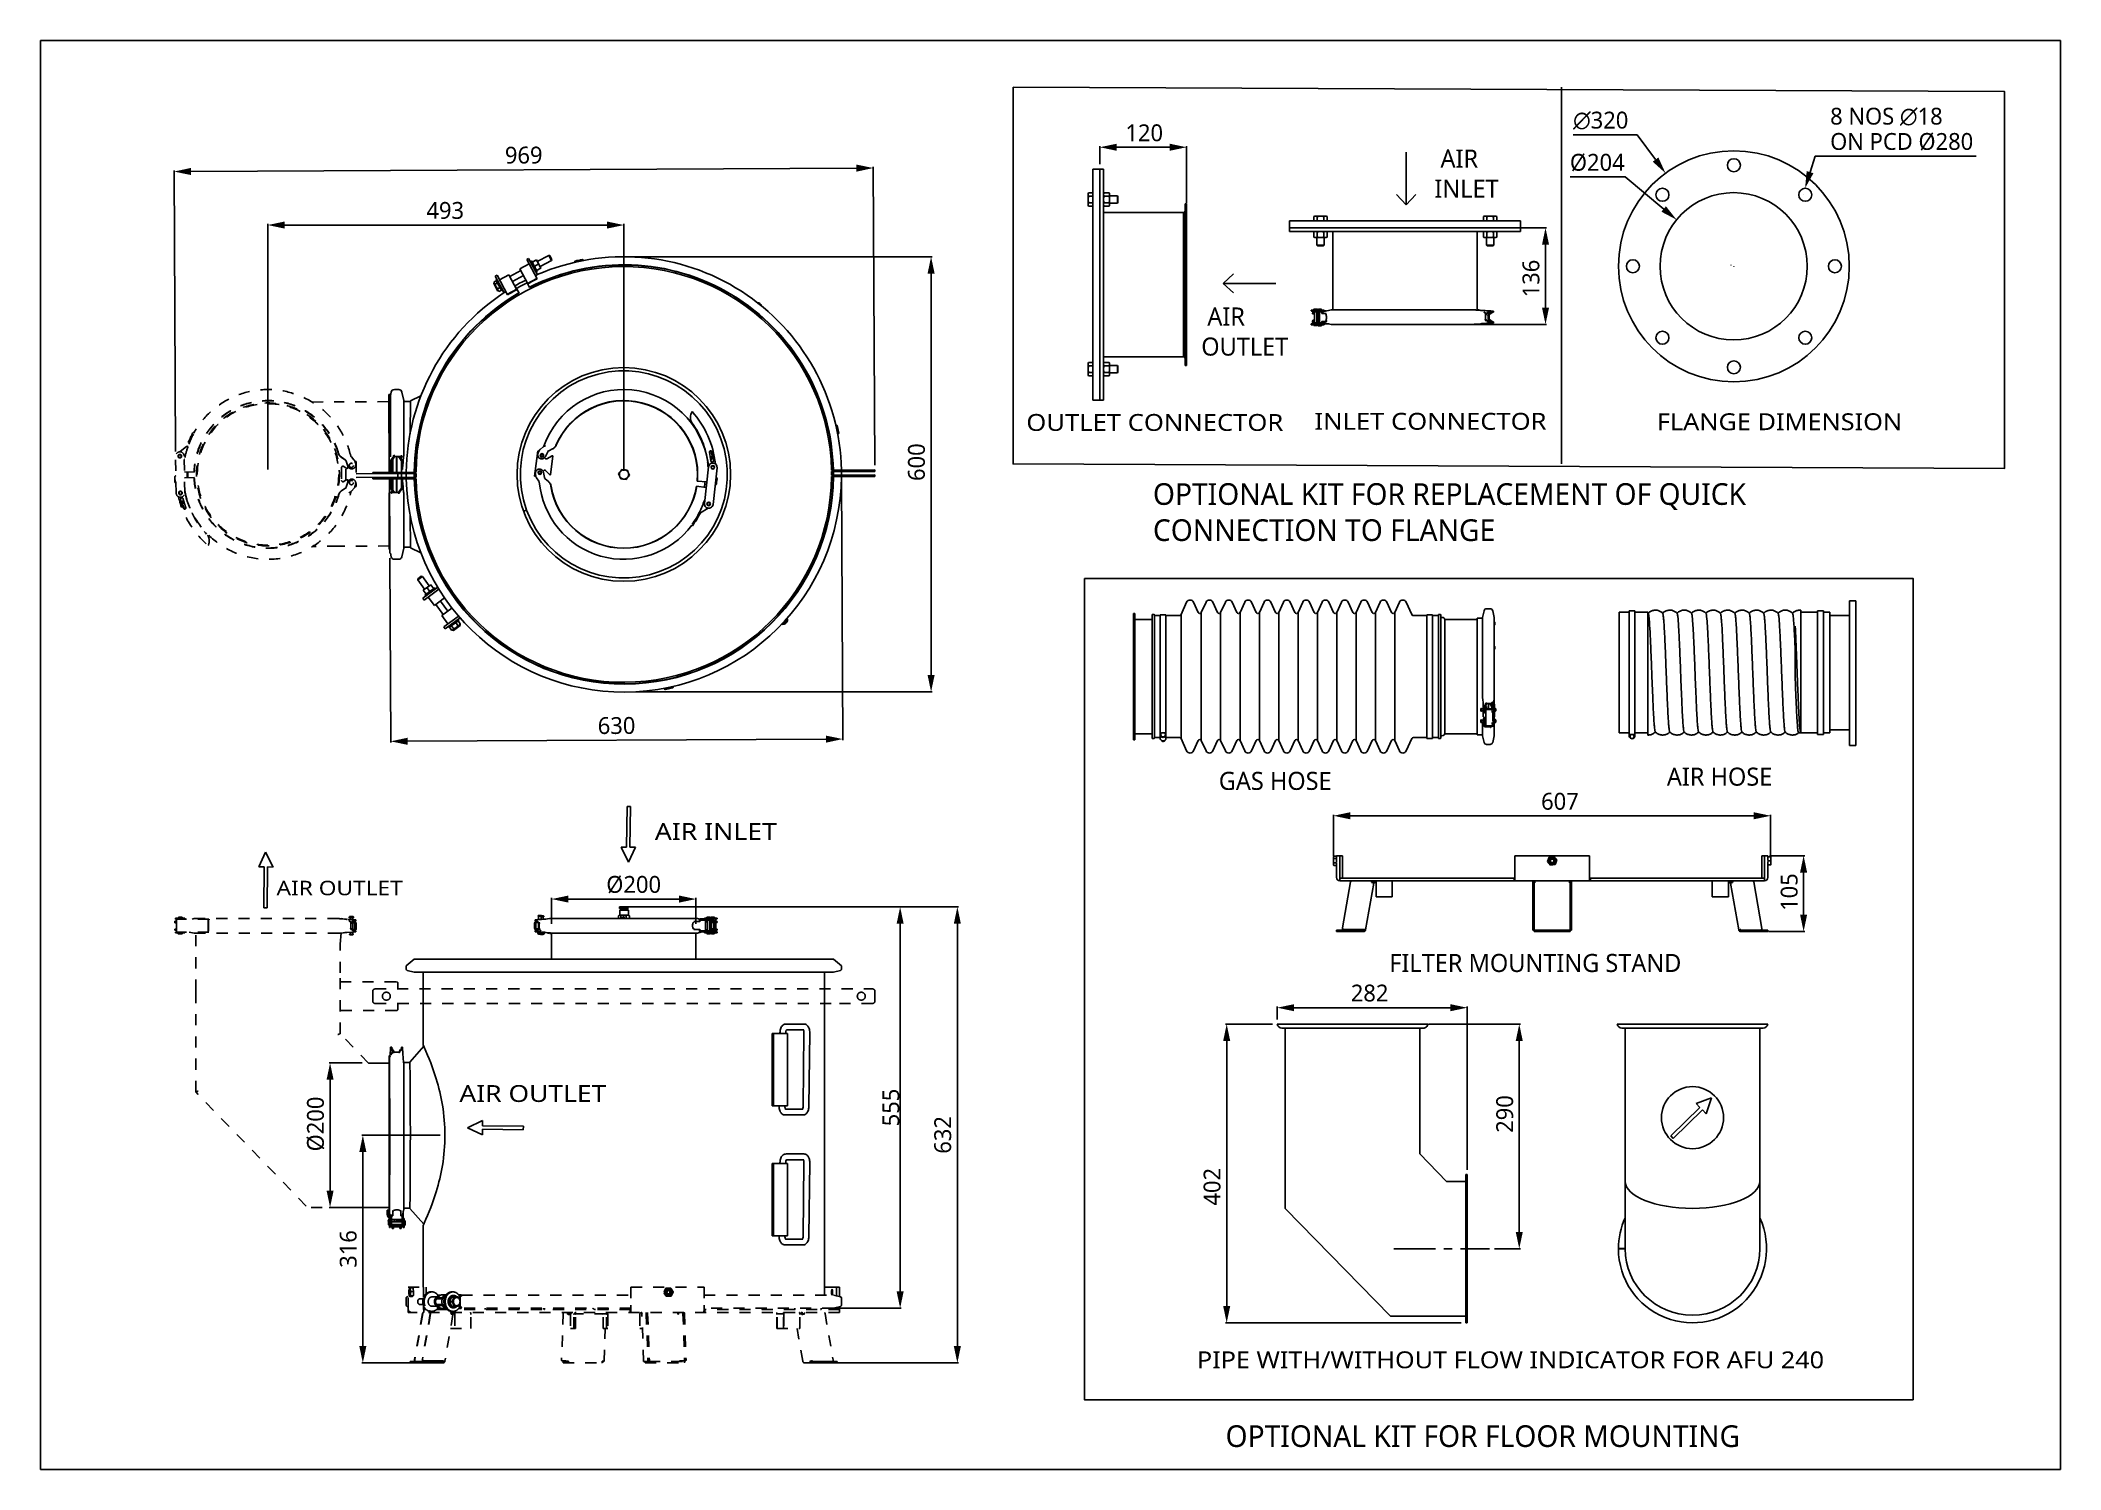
# Model space of a CAD drawing. Header units: millimetres. Extents: x 0 to 2800, y 0 to 1980.
import ezdxf
from ezdxf.enums import TextEntityAlignment as Align

# ---------------------------------------------------------------- set-up
doc = ezdxf.new("R2010")
doc.units = ezdxf.units.MM
doc.header["$LTSCALE"] = 154
doc.header["$PDMODE"] = 3
doc.header["$PDSIZE"] = 8
doc.linetypes.add('CENTER', pattern=[0.6, 0.375, -0.075, 0.075, -0.075])
doc.linetypes.add('DOT', pattern=[0.2, 0.1, -0.1])
doc.layers.get('0').update_dxf_attribs({"linetype": 'CONTINUOUS'})
doc.layers.get('Defpoints').update_dxf_attribs({"linetype": 'CONTINUOUS'})
for name, color, linetype in [('00_BUW_DATUM', 7, 'CONTINUOUS'), ('02___PRT_ALL_AXES', 7, 'CONTINUOUS'), ('DEFAULT_1', 7, 'CENTER')]:
    doc.layers.add(name, color=color, linetype=linetype)
doc.styles.get("Standard").update_dxf_attribs({"font": 'msjhl.ttc'})
doc.dimstyles.new('DIMSTYLE_1', dxfattribs={"dimtxt": 23.333333, "dimasz": 23.333333, "dimexe": 1.5, "dimexo": 1, "dimgap": 0.875, "dimtad": 1, "dimlfac": 0.9, "dimdsep": 46, "dimtxsty": 'Standard', "dimblk": '_FILLED', "dimblk1": '_FILLED', "dimblk2": '_FILLED', "dimcen": 0.09, "dimazin": 2, "dimtp": 0.01, "dimtm": 0.01, "dimtfac": 1, "dimtofl": 0, "dimtmove": 0, "dimatfit": 3, "dimldrblk": '_FILLED', "dimfxl": 1, "dimtolj": 1, "dimarcsym": 0})
doc.dimstyles.new('DIMSTYLE_2', dxfattribs={"dimtxt": 23.333333, "dimasz": 23.333333, "dimexe": 1.5, "dimexo": 1, "dimtad": 1, "dimlfac": 0.9, "dimdsep": 46, "dimtxsty": 'Standard', "dimblk": '_FILLED', "dimblk1": '_FILLED', "dimblk2": '_FILLED', "dimcen": 0.09, "dimazin": 2, "dimtp": 0.01, "dimtm": 0.01, "dimtfac": 1, "dimtofl": 0, "dimtmove": 0, "dimatfit": 1, "dimldrblk": '_FILLED', "dimfxl": 1, "dimtolj": 1, "dimarcsym": 0})
doc.dimstyles.new('DIMSTYLE_3', dxfattribs={"dimtxt": 23.333333, "dimasz": 23.333333, "dimexe": 1.5, "dimexo": 1, "dimgap": 0.875, "dimtad": 1, "dimdsep": 46, "dimtxsty": 'Standard', "dimblk": '_FILLED', "dimblk1": '_FILLED', "dimblk2": '_FILLED', "dimcen": 0.09, "dimazin": 2, "dimtp": 0.01, "dimtm": 0.01, "dimtfac": 1, "dimtofl": 0, "dimtmove": 0, "dimatfit": 3, "dimldrblk": '_FILLED', "dimfxl": 1, "dimtolj": 1, "dimarcsym": 0})
doc.dimstyles.new('DIMSTYLE_4', dxfattribs={"dimtxt": 23.333333, "dimasz": 23.333333, "dimexe": 1.5, "dimexo": 1, "dimgap": 0.875, "dimtad": 1, "dimdec": 0, "dimdsep": 46, "dimtxsty": 'Standard', "dimblk": '_FILLED', "dimblk1": '_FILLED', "dimblk2": '_FILLED', "dimcen": 0.09, "dimazin": 2, "dimtp": 0.01, "dimtm": 0.01, "dimtfac": 1, "dimtdec": 0, "dimtofl": 0, "dimtmove": 0, "dimatfit": 3, "dimldrblk": '_FILLED', "dimfxl": 1, "dimtolj": 1, "dimarcsym": 0})
doc.dimstyles.new('DIMSTYLE_5', dxfattribs={"dimtxt": 23.333333, "dimasz": 23.333333, "dimexe": 1.5, "dimexo": 1, "dimgap": 0.875, "dimtad": 1, "dimlfac": 1.071429, "dimdsep": 46, "dimtxsty": 'Standard', "dimblk": '_FILLED', "dimblk1": '_FILLED', "dimblk2": '_FILLED', "dimcen": 0.09, "dimazin": 2, "dimtp": 0.01, "dimtm": 0.01, "dimtfac": 1, "dimtofl": 0, "dimtmove": 0, "dimatfit": 3, "dimldrblk": '_FILLED', "dimfxl": 1, "dimtolj": 1, "dimarcsym": 0})
doc.dimstyles.new('DIMSTYLE_6', dxfattribs={"dimtxt": 23.333333, "dimasz": 23.333333, "dimexe": 1.5, "dimexo": 1, "dimgap": 0.875, "dimtad": 1, "dimdec": 0, "dimlfac": 1.071429, "dimdsep": 46, "dimtxsty": 'Standard', "dimblk": '_FILLED', "dimblk1": '_FILLED', "dimblk2": '_FILLED', "dimcen": 0.09, "dimazin": 2, "dimtp": 0.01, "dimtm": 0.01, "dimtfac": 1, "dimtdec": 0, "dimtofl": 0, "dimtmove": 0, "dimatfit": 3, "dimldrblk": '_FILLED', "dimfxl": 1, "dimtolj": 1, "dimarcsym": 0})

msp = doc.modelspace()

# ---------------------------------------------------------------- texts
at = {"linetype": 'Continuous'}
for s, height, width, p, p2 in [('OUTLET CONNECTOR', 23.333333, 1.134481, (1366.4616, 1439.0444), (1722.6354, 1439.0444)), ('INLET CONNECTOR', 23.333333, 1.143726, (1765.8542, 1440.6286), (2087.5274, 1440.6286)), ('FLANGE DIMENSION', 23.333333, 1.151457, (2240.3323, 1440.0241), (2580.3452, 1440.0241)), ('AIR INLET', 23.33333, 1.236527, (851.5998, 872.3771), (1020.6529, 872.3771)), ('AIR OUTLET ', 20, 1.196397, (327.2847, 795.7273), (510.3976, 795.7273)), ('AIR OUTLET', 23.33333, 1.201482, (580.7341, 509.3173), (784.2879, 509.3173)), ('PIPE WITH/WITHOUT FLOW INDICATOR FOR AFU 240', 23.333333, 1.134462, (1603.0012, 140.3966), (2472.1451, 140.3966))]:
    msp.add_text(s, height=height, dxfattribs=dict(at, width=width)).set_placement(p, p2, align=Align.FIT)
at = {"attachment_point": 1}
for s, insert, char_height, width in [(' AIR\\PINLET', (1932.0872, 1828.838), 25, 259.882982), (' AIR\\POUTLET', (1608.9468, 1610.0065), 25, 259.882982), ('OPTIONAL KIT FOR REPLACEMENT OF QUICK\\PCONNECTION TO FLANGE', (1541.9694, 1366.5143), 30, 1478.20149), ('GAS HOSE', (1633.2281, 966.6249), 25, 259.882982), ('AIR HOSE', (2254.285, 972.5043), 25, 259.882982), ('FILTER MOUNTING STAND', (1869.5499, 714.3677), 25, 576.055169), ('OPTIONAL KIT FOR FLOOR MOUNTING', (1642.6268, 61.3122), 30, 881.574567)]:
    msp.add_mtext(s, dxfattribs=dict(at, insert=insert, char_height=char_height, width=width))

# ---------------------------------------------------------------- blocks, each defined once
blk = doc.blocks.new('_FILLED')
at = {"color": 0, "linetype": 'ByBlock'}
blk.add_solid([(0, 0), (-1, 0.21), (-1, -0.21)], dxfattribs=at)
blk = doc.blocks.new('*D66')
at = {"color": 0, "linetype": 'Continuous', "lineweight": -2}
for p, q in [((1792.1, 850.3), (1792.1, 907.3)), ((1815.4, 905.8), (2374.8, 905.8)), ((2398.1, 850), (2398.1, 907.3))]:
    blk.add_line(p, q, dxfattribs=at)
at = {"layer": 'Defpoints', "color": 0}
for p in [(2398.1, 905.8), (1792.1, 849.3), (2398.1, 849)]:
    blk.add_point(p, dxfattribs=at)
at = {"color": 0, "linetype": 'ByBlock', "lineweight": -2, "xscale": 23.3333333333, "yscale": 23.3333333333, "zscale": 23.3333333333, "rotation": 180}
blk.add_blockref('_FILLED', (1792.1, 905.8), dxfattribs=at)
at = {"color": 0, "linetype": 'ByBlock', "lineweight": -2, "xscale": 23.3333333333, "yscale": 23.3333333333, "zscale": 23.3333333333}
blk.add_blockref('_FILLED', (2398.1, 905.8), dxfattribs=at)
at = {"color": 0, "insert": (2106.1, 937.5), "char_height": 23.33, "attachment_point": 2, "line_spacing_factor": 0.9}
blk.add_mtext('\\A1;607', dxfattribs=at)
blk = doc.blocks.new('*D67')
at = {"color": 0, "linetype": 'Continuous', "lineweight": -2}
for p, q in [((2396.5, 850.5), (2445.3, 850.5)), ((2443.8, 827.1), (2443.8, 768.8)), ((2395, 745.5), (2445.3, 745.5))]:
    blk.add_line(p, q, dxfattribs=at)
at = {"layer": 'Defpoints', "color": 0}
for p in [(2395.5, 850.5), (2394, 745.5), (2443.8, 745.5)]:
    blk.add_point(p, dxfattribs=at)
at = {"color": 0, "linetype": 'ByBlock', "lineweight": -2, "xscale": 23.3333333333, "yscale": 23.3333333333, "zscale": 23.3333333333}
for p, rotation in [((2443.8, 850.5), 90), ((2443.8, 745.5), 270)]:
    blk.add_blockref('_FILLED', p, dxfattribs=dict(at, rotation=rotation))
at = {"color": 0, "insert": (2412.1, 800.1), "char_height": 23.33, "attachment_point": 2, "rotation": 90, "line_spacing_factor": 0.9}
blk.add_mtext('\\A1;105', dxfattribs=at)
blk = doc.blocks.new('*D83')
at = {"color": 0, "linetype": 'Continuous', "lineweight": -2}
for p, q in [((1924.1, 617.1), (2051.2, 617.1)), ((2049.7, 329.3), (2049.7, 593.7)), ((2015.2, 306), (2051.2, 306))]:
    blk.add_line(p, q, dxfattribs=at)
at = {"layer": 'Defpoints', "color": 0}
for p in [(1923.1, 617.1), (2049.7, 617.1), (2014.2, 306)]:
    blk.add_point(p, dxfattribs=at)
at = {"color": 0, "linetype": 'ByBlock', "lineweight": -2, "xscale": 23.3333333333, "yscale": 23.3333333333, "zscale": 23.3333333333}
for p, rotation in [((2049.7, 617.1), 90), ((2049.7, 306), 270)]:
    blk.add_blockref('_FILLED', p, dxfattribs=dict(at, rotation=rotation))
at = {"color": 0, "insert": (2017.8, 492.6), "char_height": 23.33, "attachment_point": 2, "rotation": 90, "line_spacing_factor": 0.9}
blk.add_mtext('\\A1;290', dxfattribs=at)
blk = doc.blocks.new('*D84')
at = {"color": 0, "linetype": 'Continuous', "lineweight": -2}
for p, q in [((1707.6, 617.1), (1642.7, 617.1)), ((1644.2, 226.6), (1644.2, 593.7)), ((1969, 203.3), (1642.7, 203.3))]:
    blk.add_line(p, q, dxfattribs=at)
at = {"layer": 'Defpoints', "color": 0}
for p in [(1644.2, 617.1), (1708.6, 617.1), (1970, 203.3)]:
    blk.add_point(p, dxfattribs=at)
at = {"color": 0, "linetype": 'ByBlock', "lineweight": -2, "xscale": 23.3333333333, "yscale": 23.3333333333, "zscale": 23.3333333333}
for p, rotation in [((1644.2, 617.1), 90), ((1644.2, 203.3), 270)]:
    blk.add_blockref('_FILLED', p, dxfattribs=dict(at, rotation=rotation))
at = {"color": 0, "insert": (1612.2, 391.8), "char_height": 23.33, "attachment_point": 2, "rotation": 90, "line_spacing_factor": 0.9}
blk.add_mtext('\\A1;402', dxfattribs=at)
blk = doc.blocks.new('*D85')
at = {"color": 0, "linetype": 'Continuous', "lineweight": -2}
for p, q in [((1714.3, 623.7), (1714.3, 641.4)), ((1954.2, 639.9), (1737.6, 639.9)), ((1977.5, 415.3), (1977.5, 641.4))]:
    blk.add_line(p, q, dxfattribs=at)
at = {"layer": 'Defpoints', "color": 0}
for p in [(1714.3, 639.9), (1714.3, 622.7), (1977.5, 414.3)]:
    blk.add_point(p, dxfattribs=at)
at = {"color": 0, "linetype": 'ByBlock', "lineweight": -2, "xscale": 23.3333333333, "yscale": 23.3333333333, "zscale": 23.3333333333, "rotation": 180}
blk.add_blockref('_FILLED', (1714.3, 639.9), dxfattribs=at)
at = {"color": 0, "linetype": 'ByBlock', "lineweight": -2, "xscale": 23.3333333333, "yscale": 23.3333333333, "zscale": 23.3333333333}
blk.add_blockref('_FILLED', (1977.5, 639.9), dxfattribs=at)
at = {"color": 0, "insert": (1842.3, 671.9), "char_height": 23.33, "attachment_point": 2, "line_spacing_factor": 0.9}
blk.add_mtext('\\A1;282', dxfattribs=at)
blk = doc.blocks.new('ARROW_4_BL2', base_point=(2301.1, 511.4))
at = {"color": 7, "linetype": 'Continuous'}
for p, q in [((2308, 531.6), (2329.3, 539.5)), ((2329.3, 539.5), (2322, 517.3)), ((2272.9, 486.6), (2313.3, 526.1)), ((2276.1, 483.3), (2316.6, 522.8)), ((2313.3, 526.1), (2308, 531.6)), ((2316.6, 522.8), (2322, 517.3)), ((2272.9, 486.6), (2276.1, 483.3))]:
    blk.add_line(p, q, dxfattribs=at)
blk = doc.blocks.new('*D104')
at = {"color": 0, "linetype": 'Continuous', "lineweight": -2}
for p, q in [((315.2, 1385.4), (315.2, 1725.7)), ((785.3, 1724.2), (338.6, 1724.2)), ((808.7, 1383.8), (808.7, 1725.7))]:
    blk.add_line(p, q, dxfattribs=at)
at = {"layer": 'Defpoints', "color": 0}
for p in [(315.2, 1724.2), (315.2, 1384.4), (808.7, 1382.8)]:
    blk.add_point(p, dxfattribs=at)
at = {"color": 0, "linetype": 'ByBlock', "lineweight": -2, "xscale": 23.3333333333, "yscale": 23.3333333333, "zscale": 23.3333333333, "rotation": 180}
blk.add_blockref('_FILLED', (315.2, 1724.2), dxfattribs=at)
at = {"color": 0, "linetype": 'ByBlock', "lineweight": -2, "xscale": 23.3333333333, "yscale": 23.3333333333, "zscale": 23.3333333333}
blk.add_blockref('_FILLED', (808.7, 1724.2), dxfattribs=at)
at = {"color": 0, "insert": (561.1, 1756.2), "char_height": 23.33, "attachment_point": 2, "line_spacing_factor": 0.9}
blk.add_mtext('\\A1;493', dxfattribs=at)
blk = doc.blocks.new('*D105')
at = {"color": 0, "linetype": 'Continuous', "lineweight": -2}
for p, q in [((187.2, 1410.6), (185.2, 1799.8)), ((1131.1, 1803.1), (208.6, 1798.4)), ((1156.5, 1391.6), (1154.4, 1804.7))]:
    blk.add_line(p, q, dxfattribs=at)
at = {"layer": 'Defpoints', "color": 0}
for p in [(185.2, 1798.3), (187.2, 1409.6), (1156.5, 1390.6)]:
    blk.add_point(p, dxfattribs=at)
at = {"color": 0, "linetype": 'ByBlock', "lineweight": -2, "xscale": 23.3333333333, "yscale": 23.3333333333, "zscale": 23.3333333333}
for p, rotation in [((185.2, 1798.3), 180.2904615762), ((1154.4, 1803.2), 0.2904615762000063)]:
    blk.add_blockref('_FILLED', p, dxfattribs=dict(at, rotation=rotation))
at = {"color": 0, "insert": (669.8, 1832.8), "char_height": 23.33, "attachment_point": 2, "rotation": 0.2905, "line_spacing_factor": 0.9}
blk.add_mtext('\\A1;969', dxfattribs=at)
blk = doc.blocks.new('*D106')
at = {"color": 0, "linetype": 'Continuous', "lineweight": -2}
for p, q in [((813.3, 1680.3), (1236, 1680.3)), ((1234.5, 1657), (1234.5, 1100.9)), ((825.2, 1077.5), (1236, 1077.5))]:
    blk.add_line(p, q, dxfattribs=at)
at = {"layer": 'Defpoints', "color": 0}
for p in [(812.3, 1680.3), (824.2, 1077.5), (1234.5, 1077.5)]:
    blk.add_point(p, dxfattribs=at)
at = {"color": 0, "linetype": 'ByBlock', "lineweight": -2, "xscale": 23.3333333333, "yscale": 23.3333333333, "zscale": 23.3333333333}
for p, rotation in [((1234.5, 1680.3), 89.99999999999999), ((1234.5, 1077.5), 270)]:
    blk.add_blockref('_FILLED', p, dxfattribs=dict(at, rotation=rotation))
at = {"color": 0, "insert": (1202.5, 1395.7), "char_height": 23.33, "attachment_point": 2, "rotation": 90, "line_spacing_factor": 0.9}
blk.add_mtext('\\A1;600', dxfattribs=at)
blk = doc.blocks.new('*D107')
at = {"color": 0, "linetype": 'Continuous', "lineweight": -2}
for p, q in [((1110.2, 1373.6), (1112.1, 1010.6)), ((484.2, 1262.9), (485.5, 1007.4)), ((508.8, 1009.1), (1088.7, 1012))]:
    blk.add_line(p, q, dxfattribs=at)
at = {"layer": 'Defpoints', "color": 0}
for p in [(1110.2, 1374.6), (484.2, 1263.9), (1112.1, 1012.1)]:
    blk.add_point(p, dxfattribs=at)
at = {"color": 0, "linetype": 'ByBlock', "lineweight": -2, "xscale": 23.3333333333, "yscale": 23.3333333333, "zscale": 23.3333333333}
for p, rotation in [((485.5, 1008.9), 180.2904615762), ((1112.1, 1012.1), 0.2904615762000042)]:
    blk.add_blockref('_FILLED', p, dxfattribs=dict(at, rotation=rotation))
at = {"color": 0, "insert": (798.5, 1042.5), "char_height": 23.333, "attachment_point": 2, "rotation": 0.2905, "line_spacing_factor": 0.9}
blk.add_mtext('\\A1;\\A1;630', dxfattribs=at)
blk = doc.blocks.new('*D108')
at = {"color": 0, "linetype": 'Continuous', "lineweight": -2}
for p, q in [((815, 779.5), (1272.4, 779.5)), ((1270.9, 171), (1270.9, 756.2)), ((1103.2, 147.7), (1272.4, 147.7))]:
    blk.add_line(p, q, dxfattribs=at)
at = {"layer": 'Defpoints', "color": 0}
for p in [(814, 779.5), (1270.9, 779.5), (1102.2, 147.7)]:
    blk.add_point(p, dxfattribs=at)
at = {"color": 0, "linetype": 'ByBlock', "lineweight": -2, "xscale": 23.3333333333, "yscale": 23.3333333333, "zscale": 23.3333333333}
for p, rotation in [((1270.9, 779.5), 90), ((1270.9, 147.7), 270)]:
    blk.add_blockref('_FILLED', p, dxfattribs=dict(at, rotation=rotation))
at = {"color": 0, "insert": (1238.9, 463.7), "char_height": 23.33, "attachment_point": 2, "rotation": 90, "line_spacing_factor": 0.9}
blk.add_mtext('\\A1;632', dxfattribs=at)
blk = doc.blocks.new('*D110')
at = {"color": 0, "linetype": 'Continuous', "lineweight": -2}
for p, q in [((708.6, 755.9), (708.6, 791.9)), ((731.9, 790.4), (885.3, 790.4)), ((908.6, 755.9), (908.6, 791.9))]:
    blk.add_line(p, q, dxfattribs=at)
at = {"layer": 'Defpoints', "color": 0}
for p in [(908.6, 790.4), (708.6, 754.9), (908.6, 754.9)]:
    blk.add_point(p, dxfattribs=at)
at = {"color": 0, "linetype": 'ByBlock', "lineweight": -2, "xscale": 23.3333333333, "yscale": 23.3333333333, "zscale": 23.3333333333, "rotation": 180}
blk.add_blockref('_FILLED', (708.6, 790.4), dxfattribs=at)
at = {"color": 0, "linetype": 'ByBlock', "lineweight": -2, "xscale": 23.3333333333, "yscale": 23.3333333333, "zscale": 23.3333333333}
blk.add_blockref('_FILLED', (908.6, 790.4), dxfattribs=at)
at = {"color": 0, "insert": (822.3, 822.4), "char_height": 23.33, "attachment_point": 2, "line_spacing_factor": 0.9}
blk.add_mtext('\\A1;%%c200', dxfattribs=at)
blk = doc.blocks.new('*D111')
at = {"color": 0, "linetype": 'Continuous', "lineweight": -2}
for p, q in [((446, 563.3), (400, 563.3)), ((401.5, 386.6), (401.5, 540)), ((482.1, 363.3), (400, 363.3))]:
    blk.add_line(p, q, dxfattribs=at)
at = {"layer": 'Defpoints', "color": 0}
for p in [(401.5, 563.3), (447, 563.3), (483.1, 363.3)]:
    blk.add_point(p, dxfattribs=at)
at = {"color": 0, "linetype": 'ByBlock', "lineweight": -2, "xscale": 23.3333333333, "yscale": 23.3333333333, "zscale": 23.3333333333}
for p, rotation in [((401.5, 563.3), 90), ((401.5, 363.3), 270)]:
    blk.add_blockref('_FILLED', p, dxfattribs=dict(at, rotation=rotation))
at = {"color": 0, "insert": (369.5, 478.8), "char_height": 23.33, "attachment_point": 2, "rotation": 90, "line_spacing_factor": 0.9}
blk.add_mtext('\\A1;%%c200', dxfattribs=at)
blk = doc.blocks.new('*D112')
at = {"color": 0, "linetype": 'Continuous', "lineweight": -2}
for p, q in [((554.1, 463.2), (445.4, 463.2)), ((446.9, 439.9), (446.9, 171)), ((519.9, 147.7), (445.4, 147.7))]:
    blk.add_line(p, q, dxfattribs=at)
at = {"layer": 'Defpoints', "color": 0}
for p in [(555.1, 463.2), (446.9, 147.7), (520.9, 147.7)]:
    blk.add_point(p, dxfattribs=at)
at = {"color": 0, "linetype": 'ByBlock', "lineweight": -2, "xscale": 23.3333333333, "yscale": 23.3333333333, "zscale": 23.3333333333}
for p, rotation in [((446.9, 463.2), 89.99999999999999), ((446.9, 147.7), 270)]:
    blk.add_blockref('_FILLED', p, dxfattribs=dict(at, rotation=rotation))
at = {"color": 0, "insert": (414.9, 305.6), "char_height": 23.33, "attachment_point": 2, "rotation": 90, "line_spacing_factor": 0.9}
blk.add_mtext('\\A1;316', dxfattribs=at)
blk = doc.blocks.new('ARROW_4_BL0', base_point=(880.3, 869.3))
at = {"color": 7, "linetype": 'Continuous'}
for p, q in [((878.6, 907.9), (878, 851.4)), ((883.3, 907.9), (878.6, 907.9)), ((883.3, 907.9), (882.6, 851.3)), ((878, 851.4), (870.3, 851.5)), ((880.8, 830.6), (870.3, 851.5)), ((890.3, 851.2), (880.8, 830.6)), ((882.6, 851.3), (890.3, 851.2))]:
    blk.add_line(p, q, dxfattribs=at)
blk = doc.blocks.new('ARROW_4_BL1', base_point=(696.1, 462.9))
at = {"color": 7, "linetype": 'Continuous'}
for p, q in [((657.5, 462.4), (678.3, 472.9)), ((678.1, 452.9), (657.5, 462.4)), ((678.2, 460.6), (678.1, 452.9)), ((678.2, 465.2), (678.3, 472.9)), ((734.8, 464.6), (678.2, 465.2)), ((734.7, 459.9), (678.2, 460.6)), ((734.7, 459.9), (734.8, 464.6))]:
    blk.add_line(p, q, dxfattribs=at)
blk = doc.blocks.new('*D161')
at = {"color": 0, "linetype": 'Continuous', "lineweight": -2}
for p, q in [((1468.5, 1808.4), (1468.5, 1833.5)), ((1491.8, 1832), (1565.2, 1832)), ((1588.5, 1754.7), (1588.5, 1833.5))]:
    blk.add_line(p, q, dxfattribs=at)
at = {"layer": 'Defpoints', "color": 0}
for p in [(1588.5, 1832), (1468.5, 1807.4), (1588.5, 1753.7)]:
    blk.add_point(p, dxfattribs=at)
at = {"color": 0, "linetype": 'ByBlock', "lineweight": -2, "xscale": 23.3333333333, "yscale": 23.3333333333, "zscale": 23.3333333333, "rotation": 180}
blk.add_blockref('_FILLED', (1468.5, 1832), dxfattribs=at)
at = {"color": 0, "linetype": 'ByBlock', "lineweight": -2, "xscale": 23.3333333333, "yscale": 23.3333333333, "zscale": 23.3333333333}
blk.add_blockref('_FILLED', (1588.5, 1832), dxfattribs=at)
at = {"color": 0, "insert": (1529.9, 1863.7), "char_height": 23.33, "attachment_point": 2, "line_spacing_factor": 0.9}
blk.add_mtext('\\A1;120', dxfattribs=at)
blk = doc.blocks.new('*D163')
at = {"color": 0, "linetype": 'Continuous', "lineweight": -2}
for p in [(2124.3, 1849.3), (2238.6, 1814.9)]:
    blk.add_line(p, (2213.3, 1849.3), dxfattribs=at)
at = {"color": 0, "linetype": 'Continuous'}
for p, q in [((2347.1, 1667), (2347.1, 1667.2)), ((2347.1, 1667.1), (2347.2, 1667.1))]:
    blk.add_line(p, q, dxfattribs=at)
at = {"layer": 'Defpoints', "color": 0}
for p in [(2252.4, 1796.1), (2441.9, 1538.2)]:
    blk.add_point(p, dxfattribs=at)
at = {"color": 0, "linetype": 'ByBlock', "lineweight": -2, "xscale": 23.3333333333, "yscale": 23.3333333333, "zscale": 23.3333333333, "rotation": 306.2989632133547}
blk.add_blockref('_FILLED', (2252.4, 1796.1), dxfattribs=at)
at = {"color": 0, "insert": (2124.3, 1881.3), "char_height": 23.333, "attachment_point": 1, "line_spacing_factor": 0.9}
blk.add_mtext('\\A1;{\\A1;∅320}', dxfattribs=at)
blk = doc.blocks.new('*D165')
at = {"color": 0, "linetype": 'Continuous', "lineweight": -2}
for p in [(2452.8, 1797.5), (2683, 1819.7)]:
    blk.add_line(p, (2459.8, 1819.7), dxfattribs=at)
at = {"color": 0, "linetype": 'Continuous'}
for p, q in [((2443.1, 1766.5), (2443.1, 1766.7)), ((2443.1, 1766.6), (2443.2, 1766.6))]:
    blk.add_line(p, q, dxfattribs=at)
at = {"layer": 'Defpoints', "color": 0}
for p in [(2445.8, 1775.2), (2440.5, 1758)]:
    blk.add_point(p, dxfattribs=at)
at = {"color": 0, "linetype": 'ByBlock', "lineweight": -2, "xscale": 23.3333333333, "yscale": 23.3333333333, "zscale": 23.3333333333, "rotation": 252.584542365084}
blk.add_blockref('_FILLED', (2445.8, 1775.2), dxfattribs=at)
at = {"color": 0, "insert": (2480.6, 1886.7), "char_height": 23.333, "attachment_point": 1, "line_spacing_factor": 0.9}
blk.add_mtext('\\A1;8 NOS {\\A1;∅18\\PON PCD %%c280}', dxfattribs=at)
blk = doc.blocks.new('*D177')
at = {"color": 0, "linetype": 'Continuous', "lineweight": -2}
for p, q in [((2052.3, 1720.3), (2087.6, 1720.3)), ((2086.1, 1696.9), (2086.1, 1609.9)), ((1992.8, 1586.6), (2087.6, 1586.6))]:
    blk.add_line(p, q, dxfattribs=at)
at = {"layer": 'Defpoints', "color": 0}
for p in [(2051.3, 1720.3), (1991.8, 1586.6), (2086.1, 1586.6)]:
    blk.add_point(p, dxfattribs=at)
at = {"color": 0, "linetype": 'ByBlock', "lineweight": -2, "xscale": 23.3333333333, "yscale": 23.3333333333, "zscale": 23.3333333333}
for p, rotation in [((2086.1, 1720.3), 90), ((2086.1, 1586.6), 270)]:
    blk.add_blockref('_FILLED', p, dxfattribs=dict(at, rotation=rotation))
at = {"color": 0, "insert": (2054.2, 1650.1), "char_height": 23.33, "attachment_point": 2, "rotation": 90, "line_spacing_factor": 0.9}
blk.add_mtext('\\A1;136', dxfattribs=at)
blk = doc.blocks.new('*D179')
at = {"color": 0, "linetype": 'Continuous', "lineweight": -2}
for p in [(2120.3, 1790.8), (2249.9, 1746.4)]:
    blk.add_line(p, (2196.7, 1790.8), dxfattribs=at)
at = {"color": 0, "linetype": 'Continuous'}
for p, q in [((2343, 1668.7), (2343.2, 1668.7)), ((2343.1, 1668.6), (2343.1, 1668.8))]:
    blk.add_line(p, q, dxfattribs=at)
at = {"layer": 'Defpoints', "color": 0}
for p in [(2267.8, 1731.5), (2418.4, 1606)]:
    blk.add_point(p, dxfattribs=at)
at = {"color": 0, "linetype": 'ByBlock', "lineweight": -2, "xscale": 23.3333333333, "yscale": 23.3333333333, "zscale": 23.3333333333, "rotation": 320.1870986905909}
blk.add_blockref('_FILLED', (2267.8, 1731.5), dxfattribs=at)
at = {"color": 0, "insert": (2195.8, 1822.8), "char_height": 23.333, "attachment_point": 3, "line_spacing_factor": 0.9}
blk.add_mtext('\\A1;{\\A1;%%C204}', dxfattribs=at)
blk = doc.blocks.new('*D181')
at = {"color": 0, "linetype": 'Continuous', "lineweight": -2}
for p, q in [((809.9, 779.5), (1193.1, 779.5)), ((1191.6, 756.2), (1191.6, 247)), ((1094.3, 223.6), (1193.1, 223.6))]:
    blk.add_line(p, q, dxfattribs=at)
at = {"layer": 'Defpoints', "color": 0}
for p in [(808.9, 779.5), (1093.3, 223.6), (1191.6, 223.6)]:
    blk.add_point(p, dxfattribs=at)
at = {"color": 0, "linetype": 'ByBlock', "lineweight": -2, "xscale": 23.3333333333, "yscale": 23.3333333333, "zscale": 23.3333333333}
for p, rotation in [((1191.6, 779.5), 90), ((1191.6, 223.6), 270)]:
    blk.add_blockref('_FILLED', p, dxfattribs=dict(at, rotation=rotation))
at = {"color": 0, "insert": (1178.8, 501.6), "char_height": 23.333, "attachment_point": 5, "rotation": 90}
blk.add_mtext('\\A1;\\A1;555', dxfattribs=at)

# ---------------------------------------------------------------- dimensions: what is measured, and where the dimension line sits
at = {"linetype": 'Continuous'}
for p1, p2, text, picture, middle in [((2441.8612, 1538.1542), (2252.4217, 1796.0546), '{\\A1;<>}', '*D163', (2161.3165, 1849.3107)), ((2418.4007, 1605.9681), (2267.8453, 1731.4635), '{\\A1;%%C204}', '*D179', (2158.0691, 1790.7724))]:
    dim = msp.add_diameter_dim_2p(p1=p1, p2=p2, text=text, dimstyle='DIMSTYLE_3', override={"dimtih": 1, "dimtoh": 1, "dimtxsty": 'Standard'}, dxfattribs=at)
    dim.commit()
    dim.dimension.update_dxf_attribs({"geometry": picture, "text_midpoint": middle, "dimtype": 163})
dim = msp.add_diameter_dim_2p(p1=(2440.453, 1758.023), p2=(2445.8404, 1775.1979), text='8 NOS {\\A1;<>\\PON PCD %%c280}', dimstyle='DIMSTYLE_3', override={"dimtih": 1, "dimtoh": 1, "dimtxsty": 'Standard'}, dxfattribs=at)
dim.commit()
dim.dimension.update_dxf_attribs({"geometry": '*D165', "text_midpoint": (2581.7937, 1819.7253)})
for base, p1, p2, text, picture, middle in [((1588.5076, 1831.9577), (1468.5076, 1807.3803), (1588.5076, 1753.7136), '120', '*D161', (1529.9391, 1831.9577)), ((2398.0856, 905.7839), (1792.0768, 849.2721), (2398.0856, 848.9652), '607', '*D66', (2106.1051, 905.7839))]:
    dim = msp.add_linear_dim(base=base, p1=p1, p2=p2, text=text, dimstyle='DIMSTYLE_2', override={"dimpost": '<>'}, dxfattribs=at)
    dim.commit()
    dim.dimension.update_dxf_attribs({"geometry": picture, "text_midpoint": middle, "dimtype": 160})
for base, p1, p2, angle, dimstyle, picture, middle in [((185.2444, 1798.3169), (1156.5361, 1390.6493), (187.215, 1409.6011), 180.2904616, 'DIMSTYLE_4', '*D105', (669.9141, 1800.774)), ((315.2302, 1724.1801), (808.6813, 1382.7726), (315.2302, 1384.3842), 180, 'DIMSTYLE_4', '*D104', (561.1175, 1724.1801)), ((1270.9236, 779.4856), (1102.1983, 147.6856), (814.0194, 779.4856), 90, 'DIMSTYLE_4', '*D108', (1270.9236, 463.6553)), ((1714.2548, 639.886), (1977.4957, 414.3148), (1714.2548, 622.7379), 180, 'DIMSTYLE_6', '*D85', (1842.275, 639.886)), ((446.9218895975, 147.6855744764), (555.0711831291, 463.1855744764), (520.9474021138, 147.6855744764), 270, 'DIMSTYLE_4', '*D112', (446.9218895975, 305.5960579424))]:
    dim = msp.add_linear_dim(base=base, p1=p1, p2=p2, angle=angle, dimstyle=dimstyle, dxfattribs=at)
    dim.commit()
    dim.dimension.update_dxf_attribs({"geometry": picture, "text_midpoint": middle, "dimtype": 160})
for base, p1, p2, angle, text, dimstyle, picture, middle in [((2086.1413, 1586.6016), (2051.3323, 1720.2591), (1991.8128, 1586.6016), 270, '136', 'DIMSTYLE_1', '*D177', (2086.1413, 1650.0676)), ((401.4918, 563.285), (483.0853, 363.285), (447.019, 563.285), 90, '%%c<>', 'DIMSTYLE_3', '*D111', (401.4918, 478.8405))]:
    dim = msp.add_linear_dim(base=base, p1=p1, p2=p2, angle=angle, text=text, dimstyle=dimstyle, dxfattribs=at)
    dim.commit()
    dim.dimension.update_dxf_attribs({"geometry": picture, "text_midpoint": middle, "dimtype": 160})
for base, p1, p2, angle, text, dimstyle, override, picture, middle in [((1234.4845, 1077.5232), (812.271, 1680.2961), (824.2087, 1077.5232), 270, '600', 'DIMSTYLE_3', {"dimtxsty": 'Standard'}, '*D106', (1234.4845, 1395.6549)), ((1112.0545, 1012.1211), (484.1716, 1263.9058), (1110.217, 1374.5809), 0.2904616, '\\A1;630', 'DIMSTYLE_4', {"dimtxsty": 'Standard'}, '*D107', (798.6474, 1010.5322)), ((2443.839, 745.4503), (2395.451, 850.4503), (2393.989, 745.4503), 270, '105', 'DIMSTYLE_2', {"dimpost": '<>'}, '*D67', (2443.839, 800.0757)), ((1644.1603, 617.0712), (1969.9623, 203.3148), (1708.5882, 617.0712), 90, '402', 'DIMSTYLE_5', {"dimtxsty": 'Standard'}, '*D84', (1644.1603, 391.8197)), ((2049.7467, 617.0712), (2014.1623, 305.9814), (1923.1388, 617.0712), 90, '290', 'DIMSTYLE_5', {"dimtxsty": 'Standard'}, '*D83', (2049.7467, 492.5959))]:
    dim = msp.add_linear_dim(base=base, p1=p1, p2=p2, angle=angle, text=text, dimstyle=dimstyle, override=override, dxfattribs=at)
    dim.commit()
    dim.dimension.update_dxf_attribs({"geometry": picture, "text_midpoint": middle, "dimtype": 160})
dim = msp.add_linear_dim(base=(908.592, 790.37), p1=(708.5921, 754.887), p2=(908.592, 754.887), text='%%c<>', dimstyle='DIMSTYLE_3', dxfattribs=at)
dim.commit()
dim.dimension.update_dxf_attribs({"geometry": '*D110', "text_midpoint": (822.3271, 790.37), "dimtype": 160})
dim = msp.add_linear_dim(base=(1191.5649, 223.6343), p1=(808.8811, 779.4856), p2=(1093.3215, 223.6343), angle=90, text='\\A1;555', dimstyle='DIMSTYLE_4', override={"dimtxsty": 'Standard', "dimldrblk": '_FILLED'}, dxfattribs=at)
dim.commit()
dim.dimension.update_dxf_attribs({"geometry": '*D181', "text_midpoint": (1178.8199, 501.5599)})

# ---------------------------------------------------------------- linework, layer by layer
at = {"linetype": 'Continuous'}
for p, q in [((0, 0), (0, 1980)), ((0, 1980), (2800, 1980)), ((2800, 0), (2800, 1980)), ((1468.5076, 1801.7136), (1468.5076, 1481.7136)), ((1473.5076, 1801.7136), (1468.5076, 1801.7136)), ((1473.5076, 1801.7136), (1473.5076, 1481.7136)), ((1473.5076, 1741.7136), (1584.5076, 1741.7136)), ((1584.5076, 1541.7136), (1584.5076, 1741.7136)), ((1588.5076, 1753.7136), (1586.5076, 1753.7136)), ((1586.5076, 1641.9091), (1586.5076, 1753.7136)), ((1588.5076, 1753.7136), (1586.5076, 1753.7136)), ((1588.5076, 1753.7136), (1588.5076, 1641.9091)), ((1731.3323, 1720.2591), (1731.3323, 1715.2591)), ((2051.3323, 1720.2591), (1731.3323, 1720.2591)), ((1731.3323, 1720.2591), (1731.3323, 1715.2591)), ((2051.3323, 1720.2591), (1731.3323, 1720.2591)), ((2051.3323, 1715.2591), (1731.3323, 1715.2591)), ((2051.3323, 1715.2591), (1731.3323, 1715.2591)), ((1791.3323, 1715.2591), (1791.3323, 1606.7268)), ((1991.3323, 1715.2591), (1991.3323, 1606.3383)), ((2051.3323, 1715.2591), (2051.3323, 1720.2591)), ((688.7002, 1673.6836), (704.6177, 1682.2357)), ((708.4032, 1675.1898), (704.6177, 1682.2357)), ((704.6177, 1682.2357), (705.9718, 1681.8282)), ((705.9718, 1681.8282), (708.811, 1676.5438)), ((630.5294, 1653.2153), (633.1721, 1654.6351)), ((642.7494, 1630.4707), (630.5294, 1653.2153)), ((633.1721, 1654.6351), (647.6155, 1627.7522)), ((649.2935, 1655.3504), (636.4851, 1648.4688)), ((660.3966, 1634.6846), (649.2935, 1655.3504)), ((650.4771, 1653.1474), (665.6732, 1661.3119)), ((669.4588, 1654.266), (654.2626, 1646.1015)), ((664.4896, 1663.5149), (677.298, 1670.3965)), ((675.5913, 1642.8519), (664.4896, 1663.5149)), ((673.985, 1676.5628), (676.6278, 1677.9827)), ((688.4196, 1649.6965), (673.985, 1676.5628)), ((676.6293, 1677.9798), (688.816, 1655.2973)), ((678.9942, 1673.5781), (680.5798, 1674.4301)), ((688.6257, 1659.4546), (680.5798, 1674.4301)), ((681.5281, 1672.6691), (687.5149, 1675.8857)), ((685.1157, 1667.2182), (690.0798, 1669.8852)), ((686.124, 1653.9692), (686.5772, 1654.195)), ((686.5772, 1654.195), (687.0287, 1654.4191)), ((687.0401, 1658.6027), (688.6257, 1659.4546)), ((687.5181, 1675.8837), (693.6678, 1664.4376)), ((693.6677, 1664.4339), (687.6808, 1661.2173)), ((708.4032, 1675.1898), (692.4857, 1666.6377)), ((708.811, 1676.5438), (708.4032, 1675.1898)), ((740.7657, 1674.3372), (751.5257, 1676.6015)), ((740.7792, 1673.8381), (741.047, 1672.5654)), ((740.9546, 1673.875), (741.2215, 1672.6067)), ((746.6611, 1673.8903), (746.4222, 1675.0255)), ((751.7145, 1676.1392), (751.982, 1674.8682)), ((628.2324, 1643.123), (628.884, 1645.2879)), ((628.2324, 1643.123), (633.6242, 1633.0873)), ((628.9153, 1645.3889), (628.8831, 1645.2876)), ((628.9153, 1645.3889), (628.9219, 1645.4089)), ((628.9284, 1645.4289), (628.9351, 1645.4489)), ((628.9418, 1645.4689), (628.9486, 1645.4888)), ((628.9554, 1645.5088), (628.9624, 1645.5288)), ((628.9694, 1645.5488), (628.9764, 1645.5687)), ((631.7839, 1647.0771), (628.9764, 1645.5687)), ((633.3942, 1644.0798), (630.5868, 1642.5714)), ((631.3102, 1647.9588), (632.8958, 1648.8107)), ((639.356, 1632.9834), (631.3153, 1647.9493)), ((633.6248, 1633.0863), (635.7897, 1632.4347)), ((636.9435, 1637.4738), (634.136, 1635.9654)), ((635.8912, 1632.405), (635.9115, 1632.3994)), ((635.9318, 1632.3939), (635.9521, 1632.3884)), ((635.9725, 1632.383), (635.9929, 1632.3776)), ((636.0133, 1632.3723), (636.0338, 1632.3671)), ((636.0543, 1632.3619), (636.0749, 1632.3567)), ((638.8823, 1633.8651), (636.0749, 1632.3567)), ((639.356, 1632.9834), (640.9417, 1633.8353)), ((660.143, 1635.1567), (647.3346, 1628.2751)), ((663.4262, 1629.8856), (658.4722, 1638.457)), ((658.9746, 1633.9161), (660.3966, 1634.6846)), ((677.9894, 1637.7571), (675.2156, 1643.2588)), ((675.3392, 1643.3211), (688.1476, 1650.2027)), ((688.4196, 1649.6965), (686.641, 1648.7409)), ((1584.5076, 1641.8882), (1584.7745, 1641.8882)), ((1584.7745, 1641.8882), (1585.2707, 1641.8884)), ((1585.2707, 1641.8884), (1585.7256, 1641.8889)), ((1588.5076, 1641.9091), (1586.5076, 1641.9091)), ((1586.5076, 1529.7136), (1586.5076, 1641.7136)), ((1588.5076, 1641.8916), (1588.5076, 1529.7136)), ((1761.45, 1606.4591), (1761.45, 1605.2591)), ((1779.3381, 1606.4591), (1761.45, 1606.4591)), ((1766.7573, 1605.2591), (1761.4507, 1605.2591)), ((1762.7796, 1603.7705), (1762.7796, 1605.2591)), ((1775.2341, 1603.7705), (1762.7831, 1603.7705)), ((1763.3118, 1601.0591), (1763.3118, 1602.2591)), ((1763.3118, 1602.2591), (1765.7, 1602.2591)), ((1765.7, 1601.0591), (1763.3118, 1601.0591)), ((1763.6916, 1602.2591), (1763.6916, 1602.7835)), ((1763.6916, 1602.7835), (1765.7, 1602.7835)), ((1764.7, 1606.8591), (1764.7, 1606.7091)), ((1770.2, 1606.7091), (1764.7, 1606.7091)), ((1770.0329, 1606.6591), (1764.8671, 1606.6591)), ((1765.7, 1606.4591), (1765.7, 1606.6091)), ((1765.7, 1606.6091), (1769.2, 1606.6091)), ((1765.7, 1588.7705), (1765.7, 1603.7705)), ((1769.1313, 1607.8591), (1765.7712, 1607.8591)), ((1766.9091, 1605.2591), (1766.7573, 1605.2591)), ((1766.9088, 1605.2643), (1766.839, 1605.2639)), ((1776.3779, 1605.2705), (1766.9091, 1605.2705)), ((1769.2, 1606.4591), (1769.2, 1606.6091)), ((1769.2, 1588.7705), (1769.2, 1603.7705)), ((1769.2, 1602.7835), (1772.9647, 1602.7835)), ((1769.552, 1602.2591), (1769.2, 1602.2591)), ((1772.9647, 1601.0591), (1769.2, 1601.0591)), ((1769.552, 1601.2835), (1769.552, 1602.2591)), ((1769.552, 1601.2835), (1772.9647, 1601.2835)), ((1770.2, 1606.8591), (1770.2, 1606.7091)), ((1770.5881, 1606.6591), (1770.5881, 1606.5091)), ((1776.0881, 1606.5091), (1770.6037, 1606.5091)), ((1771.4416, 1602.7835), (1771.4416, 1603.7705)), ((1771.4416, 1592.2835), (1771.4416, 1601.0591)), ((1771.5881, 1592.2835), (1771.5881, 1601.0591)), ((1775.0782, 1607.6591), (1771.598, 1607.6591)), ((1772.9647, 1589.2705), (1772.9647, 1603.2705)), ((1775.9023, 1605.2705), (1775.9023, 1603.2705)), ((1776.0881, 1606.6591), (1776.0881, 1606.5091)), ((1776.3904, 1601.7705), (1781.9309, 1601.7705)), ((1776.5135, 1605.2591), (1782.317, 1605.2591)), ((1777.3292, 1604.2705), (1777.3292, 1603.7705)), ((1788.9885, 1606.7268), (1777.3439, 1604.165)), ((1779.3381, 1606.4591), (1779.3381, 1605.2591)), ((1788.9885, 1606.7268), (1986.1537, 1606.7268)), ((1995.8306, 1605.8869), (1990.8599, 1606.3859)), ((1992.0322, 1606.7268), (1991.3323, 1606.7268)), ((2000.2026, 1605.8451), (1994.2555, 1606.4829)), ((1999.0066, 1605.6319), (1995.5629, 1606.2227)), ((2001.1766, 1605.7003), (2002.1307, 1605.4219)), ((2008.8445, 1605.2339), (2002.4637, 1605.6631)), ((2003.0551, 1599.4642), (2008.2236, 1603.1936)), ((2003.0551, 1599.6724), (2003.0551, 1593.6559)), ((2003.9694, 1601.8876), (2008.0683, 1604.4061)), ((2008.2501, 1602.9246), (2006.0512, 1601.5942)), ((2006.9251, 1599.4642), (2008.209, 1599.4642)), ((2012.1765, 1602.8874), (2007.0281, 1599.4642)), ((2011.8196, 1602.89), (2007.7401, 1600.2228)), ((2008.209, 1599.4642), (2010.473, 1601.7547)), ((2008.209, 1593.8642), (2008.209, 1599.4642)), ((2009.2826, 1605.2049), (2008.8424, 1605.234)), ((2009.7298, 1605.1755), (2009.2826, 1605.2049)), ((2010.7783, 1603.3642), (2009.4318, 1603.3642)), ((2009.4525, 1604.9642), (2010.7783, 1604.9642)), ((2010.2976, 1605.1384), (2009.7298, 1605.1755)), ((2010.0024, 1605.0942), (2009.9904, 1605.0902)), ((2010.643, 1605.116), (2010.2976, 1605.1384)), ((2010.4837, 1605.1265), (2010.2977, 1605.1383)), ((2011.1685, 1605.0863), (2010.4837, 1605.1265)), ((2011.1098, 1605.0862), (2010.643, 1605.116)), ((2011.1455, 1604.9937), (2011.5069, 1604.9966)), ((2011.2587, 1604.9731), (2011.2851, 1604.9751)), ((2011.2851, 1604.9751), (2011.317, 1604.9818)), ((2011.317, 1603.3818), (2011.2851, 1603.3751)), ((2011.317, 1604.9811), (2011.317, 1603.3811)), ((2011.5061, 1603.3966), (2011.3212, 1603.3952)), ((2013.9827, 1603.3698), (2013.9827, 1604.9698)), ((1761.45, 1587.2591), (1761.45, 1586.0591)), ((1761.45, 1587.2591), (1785.9997, 1587.2591)), ((1779.3381, 1586.0591), (1761.45, 1586.0591)), ((1762.7796, 1587.2705), (1762.7796, 1588.7705)), ((1775.2341, 1588.7705), (1762.7831, 1588.7705)), ((1763.3118, 1590.2591), (1763.3118, 1591.4591)), ((1763.3118, 1591.4591), (1765.7, 1591.4591)), ((1765.7, 1590.2591), (1763.3118, 1590.2591)), ((1763.6916, 1591.4591), (1763.6916, 1592.2835)), ((1763.6916, 1592.2835), (1765.7, 1592.2835)), ((1764.95, 1584.9091), (1764.95, 1586.0091)), ((1769.95, 1584.9091), (1764.95, 1584.9091)), ((1764.9505, 1586.0091), (1769.9495, 1586.0091)), ((1769.695, 1584.8591), (1765.205, 1584.8591)), ((1769.2, 1592.2835), (1772.9647, 1592.2835)), ((1769.552, 1591.4591), (1769.2, 1591.4591)), ((1772.9647, 1590.2591), (1769.2, 1590.2591)), ((1771.4416, 1590.1091), (1769.2, 1590.1091)), ((1771.7231, 1590.0591), (1769.2, 1590.0591)), ((1769.2, 1590.0091), (1772.1916, 1590.0091)), ((1772.1916, 1588.9091), (1769.2, 1588.9091)), ((1772.01, 1588.8591), (1769.2, 1588.8591)), ((1769.552, 1591.4591), (1769.552, 1590.7835)), ((1769.552, 1590.7835), (1772.9647, 1590.7835)), ((1769.95, 1584.9091), (1769.95, 1586.0091)), ((1770.8381, 1584.7091), (1770.8381, 1585.8091)), ((1770.8381, 1585.8091), (1775.8381, 1585.8091)), ((1775.8381, 1584.7091), (1770.8386, 1584.7091)), ((1775.6867, 1584.6591), (1770.9895, 1584.6591)), ((1775.4844, 1585.8591), (1771.1918, 1585.8591)), ((1771.4416, 1590.1091), (1771.4416, 1590.2591)), ((1771.5881, 1585.9091), (1771.5881, 1586.0591)), ((1775.0881, 1585.9091), (1771.5881, 1585.9091)), ((1772.1916, 1588.9091), (1772.1916, 1590.0091)), ((1775.0881, 1585.9091), (1775.0881, 1586.0591)), ((1775.8381, 1584.7091), (1775.8381, 1585.8091)), ((1775.9023, 1587.2705), (1775.9023, 1589.2705)), ((1776.3904, 1590.7705), (1781.9309, 1590.7705)), ((1777.3292, 1588.7705), (1777.3292, 1588.2705)), ((1777.3292, 1588.4591), (1780.5451, 1588.4591)), ((1788.9885, 1586.6016), (1777.3439, 1589.1634)), ((1779.3381, 1587.2591), (1779.3381, 1586.0591)), ((1788.9885, 1586.6016), (1992.0358, 1586.6016)), ((2000.1608, 1587.4722), (1995.5757, 1586.9425)), ((2004.46, 1588.0607), (1997.5747, 1587.5997)), ((2000.7231, 1587.547), (2000.7523, 1587.5515)), ((2002.129, 1587.906), (2001.1816, 1587.6296)), ((2002.2045, 1587.6472), (2009.2903, 1588.1238)), ((2003.0551, 1593.8642), (2008.2236, 1589.7273)), ((2008.1464, 1588.9769), (2004.1092, 1591.9566)), ((2008.1083, 1590.441), (2005.6356, 1591.7988)), ((2008.209, 1593.8642), (2006.8892, 1593.8642)), ((2011.4342, 1590.3974), (2007.6394, 1593.1075)), ((2012.3065, 1590.4038), (2007.6848, 1593.8642)), ((2008.209, 1593.8642), (2010.3774, 1591.8865)), ((2009.2889, 1588.1237), (2010.0883, 1588.1763)), ((2010.7639, 1588.3642), (2009.4245, 1588.3642)), ((2009.4884, 1589.9642), (2010.7639, 1589.9642)), ((2009.9904, 1588.2382), (2010.0024, 1588.2342)), ((2010.0883, 1588.1763), (2010.2661, 1588.188)), ((2010.2661, 1588.188), (2010.7017, 1588.2163)), ((2011.1685, 1588.242), (2011.3075, 1588.249)), ((2011.2706, 1589.9532), (2011.3026, 1589.9463)), ((2011.3026, 1588.3463), (2011.2706, 1588.3532)), ((2011.3026, 1589.9472), (2011.3026, 1588.3472)), ((2013.9903, 1588.3586), (2013.9903, 1589.9586)), ((1473.5076, 1541.7136), (1584.5076, 1541.7136)), ((1588.5076, 1529.7136), (1586.5076, 1529.7136)), ((485.0276, 1489.5797), (483.0276, 1489.5695)), ((483.5751, 1381.5709), (483.0276, 1489.5695)), ((485.0276, 1489.5797), (485.4659, 1403.1125)), ((486.0913, 1492.7072), (485.036, 1487.9104)), ((496.6004, 1496.3186), (490.5838, 1496.3186)), ((501.0929, 1492.7072), (503.6547, 1481.0625)), ((527.4141, 1487.5843), (512.7254, 1480.521)), ((503.6548, 1481.0624), (503.6548, 1407.2515)), ((503.6548, 1479.7186), (512.7254, 1479.7186)), ((512.7254, 1480.521), (512.334, 1434.7916)), ((1468.5076, 1481.7136), (1473.5076, 1481.7136)), ((915.0218, 1430.1165), (914.3342, 1430.0453)), ((1102.2876, 1446.9742), (1103.562, 1447.2424)), ((1104.0901, 1444.7328), (1102.8961, 1444.4815)), ((1105.3903, 1438.5542), (1104.1663, 1438.2966)), ((1104.2603, 1446.3095), (1106.4754, 1435.7828)), ((1106.1623, 1434.8852), (1104.8708, 1434.6134)), ((1106.4754, 1435.7828), (1106.2916, 1435.221)), ((488.8845, 1402.5832), (485.9048, 1398.5488)), ((490.7921, 1403.7192), (486.6552, 1398.4821)), ((487.3689, 1398.4527), (490.2217, 1402.8416)), ((488.5921, 1400.0104), (488.5921, 1381.5964)), ((498.0972, 1403.7192), (490.5838, 1403.7192)), ((493.5847, 1403.7192), (493.5847, 1381.6217)), ((493.9221, 1381.6234), (493.9221, 1403.7192)), ((500.1215, 1398.4821), (496.3921, 1403.7192)), ((499.9695, 1398.2163), (497.6309, 1401.8134)), ((498.8156, 1402.5834), (501.3644, 1398.5537)), ((502.7841, 1398.2927), (503.3138, 1401.5939)), ((685.0446, 1376.528), (689.3864, 1411.2577)), ((689.3864, 1411.2577), (690.9741, 1411.0592)), ((691.159, 1411.4994), (689.7498, 1408.5681)), ((696.7331, 1416.7536), (692.5347, 1413.2416)), ((699.9501, 1403.4904), (703.0958, 1410.0674)), ((700.1139, 1418.4662), (700.2911, 1418.5461)), ((702.0221, 1400.3462), (709.5057, 1404.364)), ((702.9818, 1411.0702), (703.7799, 1410.9902)), ((704.4669, 1411.4626), (709.79, 1414.124)), ((707.0756, 1378.5632), (710.2383, 1403.8614)), ((712.2448, 1415.5188), (712.2667, 1415.5373)), ((712.2886, 1415.5559), (712.3104, 1415.5745)), ((712.3322, 1415.5932), (712.3539, 1415.612)), ((712.3756, 1415.6308), (712.3972, 1415.6497)), ((712.4188, 1415.6687), (712.4404, 1415.6877)), ((928.8739, 1400.9794), (931.0873, 1403.8169)), ((932.1819, 1402.4283), (929.1995, 1398.843)), ((437.5501, 1379.3376), (520.594, 1379.7678)), ((437.5754, 1374.3377), (520.6192, 1374.7647)), ((520.6096, 1381.8972), (460.5738, 1381.4543)), ((460.5839, 1379.4544), (460.5738, 1381.4543)), ((460.6194, 1372.4545), (460.6092, 1374.4544)), ((460.6194, 1372.4545), (520.6537, 1372.7617)), ((484.1429, 1269.5724), (483.6207, 1372.5711)), ((484.9597, 1390.7054), (484.5567, 1396.7499)), ((485.2735, 1390.9364), (485.2812, 1391.7192)), ((485.2921, 1393.6279), (485.2918, 1396.9024)), ((485.2921, 1385.7192), (486.8921, 1385.7192)), ((485.5541, 1385.7205), (485.5751, 1381.5811)), ((485.5712, 1382.3538), (486.5921, 1382.5157)), ((485.6207, 1372.5812), (485.6251, 1371.7122)), ((486.3171, 1397.0441), (486.2922, 1396.8968)), ((486.5002, 1398.4821), (486.6552, 1398.4821)), ((486.5921, 1385.7192), (486.5921, 1381.5862)), ((486.5921, 1372.5861), (486.5921, 1371.7186)), ((486.8735, 1390.9353), (486.8661, 1390.1651)), ((486.8812, 1391.7192), (486.8735, 1390.9353)), ((486.89, 1397.1033), (486.8909, 1396.9839)), ((486.8921, 1396.5476), (486.8921, 1393.6279)), ((488.5921, 1372.5963), (488.5921, 1357.4195)), ((493.5847, 1372.6216), (493.5847, 1353.7186)), ((493.9221, 1353.7186), (493.9221, 1372.6233)), ((495.4435, 1379.6311), (495.4688, 1374.6312)), ((500.1215, 1398.4821), (500.2765, 1398.4821)), ((500.2496, 1398.0844), (500.2325, 1398.1681)), ((500.2564, 1398.0529), (500.2541, 1398.0634)), ((500.2921, 1393.5949), (500.2921, 1396.6773)), ((501.8921, 1385.7192), (500.2921, 1385.7192)), ((500.31, 1390.9615), (500.303, 1391.6861)), ((500.5913, 1385.586), (500.5913, 1381.6572)), ((500.5913, 1379.6572), (500.5913, 1374.6571)), ((500.5913, 1372.6571), (500.5913, 1371.8512)), ((501.0905, 1396.7104), (501.2426, 1396.6947)), ((501.2426, 1396.6947), (501.8921, 1396.63)), ((501.3798, 1398.5296), (501.4111, 1398.4809)), ((501.4111, 1398.4809), (501.4755, 1398.3817)), ((501.8921, 1396.6297), (501.8921, 1393.5949)), ((501.903, 1391.6861), (501.91, 1390.9605)), ((502.6267, 1396.7382), (502.2245, 1390.7054)), ((518.5732, 1381.8982), (520.6096, 1381.8972)), ((520.6224, 1382.8972), (518.5977, 1382.8982)), ((685.0446, 1376.528), (686.6072, 1376.3327)), ((686.0658, 1379.0118), (686.7063, 1375.8419)), ((687.5355, 1373.9018), (687.548, 1373.8837)), ((687.5605, 1373.8657), (690.6726, 1369.4108)), ((698.6272, 1374.2965), (697.1881, 1381.4929)), ((698.8207, 1373.2941), (699.0237, 1373.2742)), ((699.5684, 1372.6072), (705.8453, 1366.7923)), ((699.612, 1372.6159), (704.127, 1368.7165)), ((699.6451, 1372.6123), (704.351, 1368.6912)), ((699.9776, 1383.993), (706.2417, 1378.2564)), ((801.4314, 1379.6138), (803.074, 1381.7837)), ((802.4893, 1377.1063), (801.4314, 1379.6138)), ((804.3486, 1372.699), (803.2907, 1375.2065)), ((804.3186, 1383.4277), (805.9612, 1385.5976)), ((807.4235, 1372.3146), (804.3486, 1372.699)), ((805.9612, 1385.5976), (809.036, 1385.2132)), ((811.7956, 1371.768), (808.7208, 1372.1524)), ((810.3333, 1385.051), (813.4082, 1384.6666)), ((813.4383, 1373.9379), (811.7956, 1371.768)), ((813.4082, 1384.6666), (814.4661, 1382.1591)), ((816.3254, 1377.7518), (814.6828, 1375.5819)), ((815.2676, 1380.2593), (816.3254, 1377.7518)), ((926.0242, 1389.2131), (920.3279, 1338.5322)), ((924.6365, 1395.5472), (925.0462, 1396.0725)), ((937.9491, 1387.8728), (932.2528, 1337.1919)), ((1096.5304, 1384.6784), (1156.5648, 1384.9827)), ((1096.565, 1382.6725), (1156.575, 1382.9827)), ((1096.576, 1375.6706), (1156.6104, 1375.9828)), ((1096.5902, 1377.6786), (1156.6003, 1377.9828)), ((1156.5648, 1384.9827), (1156.575, 1382.9827)), ((1156.6003, 1377.9828), (1156.6104, 1375.9828)), ((483.5294, 1276.3748), (483.5294, 1350.1862)), ((484.5575, 1360.6995), (484.9597, 1366.7323)), ((485.2812, 1365.7516), (485.2742, 1366.4773)), ((485.2921, 1371.7186), (486.8921, 1371.7186)), ((485.2921, 1360.8081), (485.2921, 1363.8429)), ((485.9416, 1360.743), (485.2921, 1360.8077)), ((485.7731, 1358.9568), (485.7087, 1359.0561)), ((485.8044, 1358.9081), (485.7731, 1358.9568)), ((488.3686, 1354.8543), (485.8198, 1358.884)), ((486.0937, 1360.7274), (485.9416, 1360.743)), ((486.8742, 1366.4763), (486.8812, 1365.7516)), ((486.8921, 1363.8429), (486.8921, 1360.7605)), ((487.0627, 1358.9556), (486.9077, 1358.9556)), ((486.9278, 1359.3849), (486.9301, 1359.3744)), ((486.9346, 1359.3533), (486.9517, 1359.2697)), ((487.0627, 1358.9556), (490.7921, 1353.7186)), ((487.2147, 1359.2214), (489.5533, 1355.6244)), ((489.087, 1353.7186), (496.6004, 1353.7186)), ((496.3921, 1353.7186), (500.529, 1358.9556)), ((499.8153, 1358.9851), (496.9625, 1354.5961)), ((498.2997, 1354.8545), (501.2794, 1358.8889)), ((501.8921, 1371.7186), (500.2921, 1371.7186)), ((500.2921, 1360.8902), (500.2921, 1363.8099)), ((500.2943, 1360.3345), (500.2933, 1360.4538)), ((500.303, 1365.7186), (500.3107, 1366.5025)), ((500.3107, 1366.5025), (500.3181, 1367.2727)), ((500.684, 1358.9556), (500.529, 1358.9556)), ((500.8671, 1360.3937), (500.892, 1360.541)), ((501.8921, 1363.8099), (501.8924, 1360.5354)), ((501.9107, 1366.5014), (501.903, 1365.7186)), ((502.2245, 1366.7323), (502.6275, 1360.6878)), ((502.6915, 1359.72), (502.7052, 1359.7213)), ((502.7731, 1359.1297), (503.4592, 1354.1384)), ((503.465, 1353.9512), (503.4592, 1354.1384)), ((503.6548, 1350.1669), (503.6548, 1276.3748)), ((705.8453, 1366.7923), (705.8612, 1366.7696)), ((705.877, 1366.7468), (705.8928, 1366.724)), ((705.9085, 1366.7011), (705.9242, 1366.6781)), ((705.9398, 1366.6552), (705.9553, 1366.6321)), ((705.9708, 1366.6091), (705.9863, 1366.586)), ((909.301, 1362.5407), (922.7829, 1360.3749)), ((923.5439, 1368.4062), (910.1841, 1369.6047)), ((512.3353, 1322.2709), (512.7254, 1276.9161)), ((669.6129, 1327.8384), (673.8387, 1329.3854)), ((669.702, 1327.5959), (673.925, 1329.1503)), ((913.4622, 1326.2612), (914.7437, 1325.4704)), ((914.7437, 1325.4704), (925.4688, 1331.9185)), ((920.165, 1342.6491), (920.7893, 1342.6373)), ((902.5314, 1308.0673), (903.7927, 1307.723)), ((484.1221, 1273.6812), (483.5295, 1276.3746)), ((485.025, 1269.5769), (484.1429, 1269.5724)), ((486.0913, 1264.73), (485.025, 1269.5769)), ((490.5838, 1261.1186), (496.6004, 1261.1186)), ((501.0929, 1264.73), (503.6547, 1276.3746)), ((503.6548, 1277.7186), (512.7254, 1277.7186)), ((512.7254, 1276.9161), (527.3965, 1269.8614)), ((529.3617, 1237.5052), (522.9196, 1232.7618)), ((523.132, 1234.16), (522.9196, 1232.7618)), ((522.9196, 1232.7618), (532.59, 1219.6285)), ((523.132, 1234.16), (527.9635, 1237.7176)), ((529.3617, 1237.5052), (527.9635, 1237.7176)), ((539.032, 1224.3719), (529.3617, 1237.5052)), ((530.0392, 1207.0705), (550.7237, 1222.301)), ((531.818, 1204.6547), (530.0392, 1207.0705)), ((534.5388, 1212.7654), (530.5779, 1218.1447)), ((541.0425, 1225.8523), (530.5794, 1218.1481)), ((552.3861, 1219.7995), (531.818, 1204.6547)), ((532.9982, 1211.4846), (546.6876, 1221.5644)), ((534.0655, 1210.0351), (532.9982, 1211.4846)), ((536.1563, 1221.5312), (539.4976, 1216.9935)), ((546.0759, 1197.0968), (537.4548, 1208.8052)), ((545.0759, 1220.38), (541.0463, 1225.8527)), ((546.0759, 1197.0968), (560.2698, 1207.5481)), ((547.7548, 1220.1149), (546.6876, 1221.5644)), ((548.0891, 1198.5791), (558.3174, 1184.688)), ((564.7595, 1189.4314), (554.5311, 1203.3226)), ((556.3043, 1183.2057), (570.4634, 1193.6314)), ((556.3043, 1183.2057), (564.9017, 1171.5295)), ((559.2649, 1167.379), (578.9696, 1181.888)), ((581.6468, 1180.1337), (561.0437, 1164.9632)), ((566.1599, 1166.4951), (579.8194, 1176.5529)), ((578.7593, 1178.0076), (579.8266, 1176.5582)), ((578.9933, 1181.8558), (579.7356, 1182.4023)), ((1033.573, 1177.3598), (1033.7303, 1177.6053)), ((1515.2624, 1011.0673), (1515.2624, 1186.2673)), ((1515.2624, 1186.2673), (1516.8624, 1186.2673)), ((1516.8624, 1011.0673), (1516.8624, 1186.2673)), ((1517.2624, 1177.8673), (1540.8624, 1177.8673)), ((1540.8624, 1013.4691), (1540.8624, 1183.8633)), ((1543.2624, 1184.6673), (1541.6624, 1184.6673)), ((1544.0624, 1013.4712), (1544.0624, 1183.8654)), ((1552.0624, 1183.0673), (1544.0624, 1183.0673)), ((1552.0624, 1018.6478), (1552.0624, 1184.2673)), ((1560.0624, 1184.2673), (1552.0624, 1184.2673)), ((1560.0624, 1018.6478), (1560.0624, 1184.2673)), ((1578.7724, 1183.0673), (1560.0624, 1183.0673)), ((1588.725, 1201.6329), (1580.9586, 1184.4771)), ((1580.9586, 1012.8574), (1580.9586, 1184.4771)), ((1598.1997, 1201.6327), (1604.6759, 1187.3271)), ((1615.525, 1201.6329), (1609.0486, 1187.3266)), ((1609.0486, 1010.0079), (1609.0486, 1187.3266)), ((1624.9997, 1201.6327), (1631.4759, 1187.3271)), ((1642.325, 1201.6329), (1635.8486, 1187.3266)), ((1635.8486, 1010.0079), (1635.8486, 1187.3266)), ((1651.7997, 1201.6327), (1658.2759, 1187.3271)), ((1669.125, 1201.6329), (1662.6486, 1187.3266)), ((1662.6486, 1010.0079), (1662.6486, 1187.3266)), ((1678.5997, 1201.6327), (1685.0759, 1187.3271)), ((1695.925, 1201.6329), (1689.4486, 1187.3266)), ((1689.4486, 1010.0079), (1689.4486, 1187.3266)), ((1705.3997, 1201.6327), (1711.8759, 1187.3271)), ((1722.725, 1201.6329), (1716.2486, 1187.3266)), ((1716.2486, 1010.0079), (1716.2486, 1187.3266)), ((1732.1997, 1201.6327), (1738.6759, 1187.3271)), ((1749.525, 1201.6329), (1743.0486, 1187.3266)), ((1743.0486, 1010.0079), (1743.0486, 1187.3266)), ((1758.9997, 1201.6327), (1765.4759, 1187.3271)), ((1776.325, 1201.6329), (1769.8486, 1187.3266)), ((1769.8486, 1010.0079), (1769.8486, 1187.3266)), ((1785.7997, 1201.6327), (1792.2759, 1187.3271)), ((1803.125, 1201.6329), (1796.6486, 1187.3266)), ((1796.6486, 1010.0079), (1796.6486, 1187.3266)), ((1812.5997, 1201.6327), (1819.0759, 1187.3271)), ((1829.925, 1201.6329), (1823.4486, 1187.3266)), ((1823.4486, 1010.0079), (1823.4486, 1187.3266)), ((1839.3997, 1201.6327), (1845.8759, 1187.3271)), ((1856.725, 1201.6329), (1850.2486, 1187.3266)), ((1850.2486, 1010.0079), (1850.2486, 1187.3266)), ((1866.1997, 1201.6327), (1872.6759, 1187.3271)), ((1883.525, 1201.6329), (1877.0486, 1187.3266)), ((1877.0486, 1010.0079), (1877.0486, 1187.3266)), ((1892.9997, 1201.6327), (1900.766, 1184.4773)), ((1921.6624, 1183.0673), (1902.9523, 1183.0673)), ((1929.6624, 1184.2673), (1921.6624, 1184.2673)), ((1921.6624, 1013.0673), (1921.6624, 1184.2673)), ((1929.6624, 1013.0673), (1929.6624, 1184.2673)), ((1936.8624, 1183.0673), (1929.6624, 1183.0673)), ((1940.0624, 1184.6673), (1937.6624, 1184.6673)), ((1937.6624, 1012.6673), (1937.6624, 1184.6673)), ((1940.8624, 1013.4695), (1940.8624, 1183.8654)), ((1991.2624, 1177.8673), (1946.4403, 1177.8673)), ((1946.4403, 1177.8673), (1946.4403, 1019.4673)), ((1998.8333, 1179.4673), (1991.2624, 1179.4673)), ((1991.2624, 1179.4673), (1991.2624, 1017.8844)), ((1998.8333, 1071.5055), (1998.8333, 1180.5252)), ((2000.8828, 1189.8411), (1998.8334, 1180.5253)), ((2009.2901, 1192.7302), (2004.4768, 1192.7302)), ((2012.8841, 1189.8408), (2014.9335, 1180.5253)), ((2014.9336, 1180.5252), (2014.9336, 1071.4903)), ((2188.0887, 1020.5721), (2188.0887, 1187.7721)), ((2188.0887, 1187.7721), (2202.0706, 1187.7721)), ((2202.0706, 1189.7721), (2202.0706, 1018.5721)), ((2202.0706, 1189.7721), (2210.0706, 1189.7721)), ((2210.0706, 1189.7721), (2210.0706, 1018.5721)), ((2210.0706, 1187.7721), (2228.0887, 1187.7721)), ((2228.0887, 1187.7721), (2228.0887, 1181.4145)), ((2228.0887, 1017.6689), (2228.0887, 1181.4133)), ((2229.0902, 1187.1603), (2228.3768, 1186.485)), ((2248.4971, 1186.3336), (2248.3021, 1186.5334)), ((2268.4971, 1186.3336), (2268.3021, 1186.5334)), ((2288.4971, 1186.3336), (2288.3021, 1186.5334)), ((2308.4971, 1186.3336), (2308.3021, 1186.5334)), ((2328.4971, 1186.3336), (2328.3021, 1186.5334)), ((2348.4971, 1186.3336), (2348.3021, 1186.5334)), ((2368.4971, 1186.3336), (2368.3021, 1186.5334)), ((2388.4971, 1186.3336), (2388.3021, 1186.5334)), ((2389.3595, 1182.3844), (2389.3643, 1182.3456)), ((2389.3595, 1182.3812), (2389.3643, 1182.3456)), ((2408.4971, 1186.3336), (2408.3021, 1186.5334)), ((2428.4971, 1186.3336), (2428.3021, 1186.5334)), ((2440.0887, 1020.3807), (2440.0887, 1190.5693)), ((2440.0887, 1187.7721), (2463.2887, 1187.7721)), ((2471.2887, 1189.7721), (2463.2887, 1189.7721)), ((2463.2887, 1018.5721), (2463.2887, 1189.7721)), ((2471.2887, 1018.5721), (2471.2887, 1189.7721)), ((2471.2887, 1187.7721), (2480.0887, 1187.7721)), ((2480.0887, 1020.5721), (2480.0887, 1187.7721)), ((2507.2887, 1183.3721), (2480.0887, 1183.3721)), ((2507.2887, 1184.9721), (2507.2887, 1023.3721)), ((2516.0482, 1023.2035), (2516.0482, 1184.8833)), ((561.0437, 1164.9632), (559.2649, 1167.379)), ((565.07, 1167.9279), (566.1373, 1166.4784)), ((566.938, 1167.068), (569.895, 1163.0523)), ((572.7411, 1165.1479), (569.7842, 1169.1637)), ((569.9374, 1163.0446), (569.9162, 1163.0484)), ((569.9798, 1163.0373), (569.9586, 1163.0409)), ((570.0221, 1163.0302), (570.001, 1163.0337)), ((570.0373, 1163.0278), (572.4265, 1162.6648)), ((570.0645, 1163.0234), (570.0433, 1163.0268)), ((572.4265, 1162.6648), (581.6012, 1169.4203)), ((575.828, 1173.6139), (578.785, 1169.5982)), ((579.0258, 1175.9685), (581.9827, 1171.9527)), ((581.6012, 1169.4203), (581.9567, 1171.7613)), ((581.963, 1171.8035), (581.966, 1171.8248)), ((581.969, 1171.846), (581.9719, 1171.8673)), ((581.9747, 1171.8886), (581.9774, 1171.91)), ((581.9801, 1171.9313), (581.9827, 1171.9527)), ((2015.0394, 1174.4273), (2015.0394, 1170.0344)), ((2015.8394, 1173.6227), (2015.8394, 1170.8318)), ((2432.0887, 1097.6255), (2432.0887, 1168.4982)), ((2015.6794, 1140.1432), (2015.6794, 1137.3452)), ((864.7243, 1081.1411), (864.4653, 1082.3721)), ((864.7243, 1081.1411), (864.8155, 1081.1099)), ((875.9316, 1082.9975), (866.3145, 1080.9737)), ((867.7023, 1081.7678), (867.4441, 1082.9944)), ((873.659, 1084.2928), (873.9152, 1083.0752)), ((876.4206, 1083.1004), (876.3148, 1083.0781)), ((877.1503, 1083.756), (876.895, 1084.9689)), ((877.1503, 1083.756), (877.0795, 1083.6906)), ((1998.9851, 1068.0993), (1998.9898, 1067.9004)), ((1999.5387, 1061.4187), (1998.9898, 1067.9004)), ((2014.2371, 1061.4276), (2014.6608, 1065.8798)), ((2014.9336, 1060.2559), (2014.9336, 1068.6154)), ((1996.613, 1054.3014), (1996.613, 1050.8685)), ((1996.6287, 1038.6819), (1996.6287, 1035.2445)), ((1997.413, 1054.5826), (1997.222, 1054.5826)), ((1997.413, 1050.5826), (1997.222, 1050.5826)), ((1997.4287, 1038.9632), (1997.2377, 1038.9632)), ((1997.413, 1050.5826), (1997.413, 1054.5756)), ((1997.413, 1054.0226), (2000.0164, 1054.0226)), ((1997.413, 1051.1426), (2000.1426, 1051.1426)), ((1997.4287, 1034.9632), (1997.4287, 1038.9493)), ((1997.4287, 1038.4032), (2000.1209, 1038.4032)), ((1999.539, 1056.8166), (1999.539, 1054.0226)), ((1999.539, 1051.1426), (1999.539, 1045.3807)), ((1999.6039, 1060.6495), (1999.593, 1060.7446)), ((2000.0174, 1054.3992), (1999.6546, 1059.8814)), ((1999.8131, 1057.4861), (1999.6769, 1057.4861)), ((1999.8702, 1038.4032), (2000.0246, 1039.8382)), ((1999.8918, 1056.2938), (1999.9801, 1054.8242)), ((1999.9801, 1054.8242), (2000.0071, 1054.3147)), ((2000.0593, 1042.8502), (2000.5047, 1042.8408)), ((2000.0985, 1056.0989), (2000.103, 1056.0504)), ((2000.103, 1056.0504), (2000.1124, 1055.9473)), ((2000.1215, 1052.4239), (2000.1253, 1052.2883)), ((2000.1253, 1052.2883), (2000.127, 1052.2273)), ((2000.127, 1052.2273), (2000.1295, 1052.1305)), ((2000.1295, 1052.1305), (2000.1334, 1051.9666)), ((2000.1399, 1051.6741), (2000.1426, 1051.5358)), ((2000.1426, 1051.5358), (2000.1491, 1051.1915)), ((2000.149, 1051.1928), (2000.1499, 1051.1426)), ((2000.1569, 1050.8722), (2000.1564, 1050.8987)), ((2000.1578, 1050.8036), (2000.1569, 1050.8722)), ((2000.1941, 1054.9986), (2000.1698, 1055.2841)), ((2001.4698, 1040.7551), (2000.1898, 1040.7551)), ((2001.5012, 1048.3739), (2000.2212, 1048.3739)), ((2000.2434, 1051.7695), (2000.2432, 1054.4142)), ((2000.2434, 1039.8599), (2001.5234, 1039.8599)), ((2000.6655, 1055.838), (2000.6445, 1055.8016)), ((2000.6857, 1055.8736), (2000.6655, 1055.838)), ((2003.1173, 1060.2786), (2000.7336, 1055.9591)), ((2001.0834, 1054.6544), (2001.0635, 1054.5309)), ((2001.1885, 1055.2787), (2001.1248, 1054.9028)), ((2001.2099, 1055.404), (2001.1885, 1055.2787)), ((2001.2099, 1055.8828), (2001.3339, 1055.8828)), ((2004.6434, 1061.4561), (2001.3339, 1055.8828)), ((2001.5079, 1038.4032), (2003.1824, 1038.4032)), ((2001.5215, 1051.1426), (2003.1824, 1051.1426)), ((2001.5234, 1054.1255), (2001.5234, 1051.7695)), ((2001.5234, 1054.0226), (2003.1824, 1054.0226)), ((2001.7584, 1054.2029), (2001.5834, 1055.1874)), ((2001.6624, 1055.165), (2001.6624, 1054.743)), ((2001.6624, 1041.914), (2001.6624, 1038.4032)), ((2001.9049, 1055.919), (2003.4438, 1059.341)), ((2002.7619, 1056.1697), (2002.7619, 1054.0226)), ((2002.7619, 1040.309), (2002.7619, 1038.4032)), ((2003.1824, 1057.1716), (2003.18, 1057.1751)), ((2004.461, 1057.1739), (2003.18, 1057.1739)), ((2003.1824, 1031.5597), (2003.1824, 1057.16)), ((2004.4624, 1057.1716), (2004.461, 1057.1747)), ((2004.4624, 1054.3375), (2004.4624, 1057.1716)), ((2009.2901, 1061.4561), (2004.4768, 1061.4561)), ((2004.6794, 1054.0226), (2011.4454, 1054.0226)), ((2010.8624, 1053.8722), (2005.2624, 1053.8722)), ((2005.2624, 1053.1278), (2010.8624, 1053.1278)), ((2006.9957, 1061.4561), (2006.9957, 1054.0226)), ((2007.2625, 1061.4561), (2007.2624, 1054.0226)), ((2012.107, 1055.8828), (2009.1234, 1061.4561)), ((2011.8918, 1055.8182), (2010.1593, 1059.5)), ((2011.0622, 1060.3441), (2013.077, 1056.0274)), ((2011.6624, 1056.3058), (2011.6624, 1054.3375)), ((2012.107, 1055.8828), (2012.231, 1055.8828)), ((2012.2434, 1053.8605), (2012.2434, 1054.2301)), ((2012.2725, 1055.1127), (2012.2518, 1055.2323)), ((2012.267, 1049.2209), (2012.2653, 1049.3532)), ((2012.2688, 1049.0718), (2012.267, 1049.2209)), ((2012.3732, 1054.5198), (2012.3539, 1054.6375)), ((2012.8822, 1054.2568), (2012.9424, 1054.2506)), ((2012.9424, 1054.2506), (2013.0047, 1054.2441)), ((2013.545, 1048.3472), (2012.9424, 1048.3472)), ((2012.9424, 1048.3472), (2012.9424, 1037.2757)), ((2013.5754, 1040.7727), (2012.9424, 1040.7727)), ((2013.5234, 1040.1576), (2012.9424, 1040.1576)), ((2012.9633, 1062.497), (2012.9651, 1062.5065)), ((2013.0047, 1054.2442), (2013.397, 1054.2046)), ((2013.397, 1054.2046), (2013.5234, 1054.192)), ((2013.5234, 1054.1917), (2013.5234, 1051.7429)), ((2013.5458, 1054.7389), (2013.5242, 1054.4796)), ((2013.5874, 1055.2298), (2013.5458, 1054.7389)), ((2013.546, 1037.7701), (2013.548, 1037.508)), ((2013.548, 1037.508), (2013.5495, 1037.2858)), ((2013.5541, 1054.8323), (2013.578, 1055.1173)), ((2013.578, 1055.1171), (2013.5874, 1055.23)), ((2013.6126, 1055.5241), (2013.5874, 1055.2298)), ((2013.6101, 1050.8754), (2013.6091, 1050.8029)), ((2013.6169, 1051.1404), (2013.6243, 1051.5358)), ((2013.6243, 1051.5358), (2013.627, 1051.6742)), ((2013.627, 1051.6742), (2013.6315, 1051.8833)), ((2013.6315, 1051.8833), (2013.6335, 1051.9701)), ((2013.6335, 1051.9701), (2013.6375, 1052.1338)), ((2013.6375, 1052.1338), (2013.64, 1052.2291)), ((2013.64, 1052.2291), (2013.6416, 1052.2889)), ((2013.6416, 1052.2889), (2013.6456, 1052.431)), ((2013.646, 1038.4032), (2015.5887, 1038.4032)), ((2013.6715, 1041.7516), (2013.6715, 1040.7727)), ((2013.7153, 1051.1426), (2015.573, 1051.1426)), ((2013.7241, 1054.0226), (2015.573, 1054.0226)), ((2013.7404, 1039.8558), (2013.8966, 1038.4032)), ((2014.1111, 1059.8634), (2013.7538, 1054.4647)), ((2013.7711, 1054.5251), (2013.7904, 1054.8913)), ((2013.7904, 1054.8913), (2013.8818, 1056.3968)), ((2014.1824, 1060.2559), (2015.4624, 1060.2559)), ((2014.1824, 1057.1215), (2014.1824, 1059.9866)), ((2014.9336, 1038.4032), (2014.9336, 1042.8395)), ((2015.4624, 1057.1215), (2015.4624, 1060.2559)), ((2015.4624, 1055.3499), (2015.4624, 1054.0226)), ((2015.4624, 1051.1426), (2015.4624, 1042.8529)), ((2015.573, 1054.9026), (2015.973, 1054.9026)), ((2015.573, 1050.2626), (2015.573, 1054.9026)), ((2015.573, 1050.2626), (2015.973, 1050.2626)), ((2015.5887, 1039.2832), (2015.9887, 1039.2832)), ((2015.5887, 1034.6432), (2015.5887, 1039.2832)), ((2017.173, 1053.7014), (2017.173, 1051.4666)), ((2017.1887, 1038.083), (2017.1887, 1035.8434)), ((1515.2624, 1011.0673), (1516.8624, 1011.0673)), ((1517.2624, 1019.4673), (1540.8624, 1019.4673)), ((1543.2624, 1012.6673), (1541.6624, 1012.6673)), ((1552.0624, 1014.2673), (1544.0624, 1014.2673)), ((1553.2264, 1019.8867), (1552.0624, 1019.8867)), ((1552.0624, 1013.3211), (1552.0624, 1017.2684)), ((1558.011, 1020.755), (1554.1137, 1020.755)), ((1560.0624, 1019.8867), (1558.8981, 1019.8867)), ((1560.0624, 1013.3211), (1560.0624, 1017.2684)), ((1578.7724, 1014.2673), (1560.0624, 1014.2673)), ((1588.7251, 995.7017), (1580.9586, 1012.8574)), ((1598.1997, 995.7018), (1604.6759, 1010.0074)), ((1615.5251, 995.7017), (1609.0486, 1010.0079)), ((1624.9997, 995.7018), (1631.4759, 1010.0074)), ((1642.3251, 995.7017), (1635.8486, 1010.0079)), ((1651.7997, 995.7018), (1658.2759, 1010.0074)), ((1669.1251, 995.7017), (1662.6486, 1010.0079)), ((1678.5997, 995.7018), (1685.0759, 1010.0074)), ((1695.9251, 995.7017), (1689.4486, 1010.0079)), ((1705.3997, 995.7018), (1711.8759, 1010.0074)), ((1722.7251, 995.7017), (1716.2486, 1010.0079)), ((1732.1997, 995.7018), (1738.6759, 1010.0074)), ((1749.5251, 995.7017), (1743.0486, 1010.0079)), ((1758.9997, 995.7018), (1765.4759, 1010.0074)), ((1776.3251, 995.7017), (1769.8486, 1010.0079)), ((1785.7997, 995.7018), (1792.2759, 1010.0074)), ((1803.1251, 995.7017), (1796.6486, 1010.0079)), ((1812.5997, 995.7018), (1819.0759, 1010.0074)), ((1829.9251, 995.7017), (1823.4486, 1010.0079)), ((1839.3997, 995.7018), (1845.8759, 1010.0074)), ((1856.7251, 995.7017), (1850.2486, 1010.0079)), ((1866.1997, 995.7018), (1872.6759, 1010.0074)), ((1883.5251, 995.7017), (1877.0486, 1010.0079)), ((1892.9997, 995.7018), (1900.7661, 1012.8573)), ((1921.6624, 1014.2673), (1902.9523, 1014.2673)), ((1929.6624, 1013.0673), (1921.6624, 1013.0673)), ((1936.8624, 1014.2673), (1929.6624, 1014.2673)), ((1940.0624, 1012.6673), (1937.6624, 1012.6673)), ((1991.2624, 1019.4673), (1946.4403, 1019.4673)), ((1998.8333, 1017.8673), (1991.2624, 1017.8673)), ((1997.4287, 1034.9632), (1997.2377, 1034.9632)), ((1997.4287, 1035.5232), (2000.1426, 1035.5232)), ((1998.8333, 1016.7751), (1998.8333, 1034.3526)), ((2000.8828, 1007.4595), (1998.8334, 1016.775)), ((1999.8485, 1033.7885), (2000.074, 1031.9122)), ((2000.1356, 1031.4987), (2000.1801, 1031.1799)), ((2000.1801, 1031.1797), (2000.1738, 1031.2244)), ((2000.2427, 1030.7135), (2000.2367, 1030.7604)), ((2000.2434, 1030.8792), (2000.2434, 1032.3805)), ((2000.3699, 1030.8713), (2000.2434, 1030.8791)), ((2000.7622, 1030.8471), (2000.3699, 1030.8713)), ((2002.7047, 1029.2823), (2000.6899, 1030.1484)), ((2000.8847, 1030.8393), (2000.7622, 1030.8471)), ((2001.4965, 1035.5232), (2003.1824, 1035.5232)), ((2001.5006, 1030.8227), (2001.5252, 1030.5939)), ((2001.5257, 1030.5939), (2001.5224, 1030.6518)), ((2001.5234, 1032.3805), (2001.5234, 1030.8557)), ((2001.6599, 1030.1592), (2001.5359, 1030.1592)), ((2002.0203, 1031.0351), (2001.555, 1032.3548)), ((2001.6599, 1030.1592), (2004.6434, 1028.9161)), ((2001.6624, 1035.5232), (2001.6624, 1032.05)), ((2001.87, 1030.5789), (2004.0381, 1029.8748)), ((2001.8751, 1030.2074), (2004.6434, 1029.1613)), ((2002.0795, 1030.8264), (2002.0848, 1030.8189)), ((2002.0906, 1030.8108), (2002.0968, 1030.8019)), ((2002.1035, 1030.7923), (2002.1106, 1030.7822)), ((2002.118, 1030.7715), (2002.1258, 1030.7602)), ((2002.1258, 1030.7602), (2002.1526, 1030.721)), ((2004.6434, 1028.9161), (2004.6434, 1029.5334)), ((2004.6434, 1028.9161), (2009.2901, 1028.9161)), ((2005.2624, 1030.35), (2010.8624, 1030.35)), ((2006.9957, 1030.35), (2006.9957, 1029.6113)), ((2007.2625, 1030.35), (2007.2625, 1029.6113)), ((2011.862, 1030.2337), (2009.1234, 1029.4684)), ((2009.1234, 1028.9161), (2012.433, 1030.1592)), ((2009.1234, 1029.5166), (2009.1234, 1028.9161)), ((2011.8641, 1030.3859), (2009.7304, 1029.8349)), ((2010.6495, 1029.217), (2013.0333, 1030.1487)), ((2011.4921, 1029.5468), (2011.4337, 1029.5235)), ((2012.267, 1034.89), (2012.2688, 1035.1384)), ((2012.557, 1030.1592), (2012.433, 1030.1592)), ((2012.7233, 1030.7484), (2012.7339, 1030.7852)), ((2012.8841, 1007.4593), (2014.9335, 1016.775)), ((2013.0616, 1030.16), (2013.0713, 1030.1639)), ((2013.1118, 1030.181), (2013.1224, 1030.1856)), ((2013.5187, 1030.6649), (2013.5237, 1030.7468)), ((2013.5234, 1032.3641), (2013.5237, 1030.7468)), ((2013.5345, 1033.6636), (2013.5322, 1033.4613)), ((2013.5373, 1033.9069), (2013.5345, 1033.6636)), ((2013.6107, 1031.3941), (2013.5954, 1031.2855)), ((2013.5971, 1031.2978), (2013.645, 1031.6386)), ((2013.603, 1031.2774), (2013.6256, 1031.4354)), ((2013.6243, 1035.9164), (2013.6228, 1035.9924)), ((2013.6243, 1035.5232), (2015.5887, 1035.5232)), ((2013.6256, 1031.4354), (2013.6657, 1031.725)), ((2013.6687, 1031.8111), (2013.6639, 1031.7757)), ((2013.716, 1032.1811), (2013.7236, 1032.2436)), ((2014.9336, 1034.3427), (2014.9336, 1016.7751)), ((2015.5887, 1034.6432), (2015.9887, 1034.6432)), ((2188.0887, 1020.5721), (2202.0706, 1020.5721)), ((2202.0706, 1018.5721), (2210.0706, 1018.5721)), ((2202.0706, 1017.1643), (2202.0706, 1018.3816)), ((2210.0706, 1020.5721), (2228.0887, 1020.5721)), ((2210.0706, 1017.1643), (2210.0706, 1018.3816)), ((2228.0887, 1017.6694), (2228.3635, 1017.6667)), ((2228.3631, 1017.6666), (2228.7541, 1017.6721)), ((2238.2299, 1022.0105), (2238.3768, 1021.8592)), ((2258.2299, 1022.0105), (2258.3768, 1021.8592)), ((2278.2299, 1022.0105), (2278.3768, 1021.8592)), ((2298.2299, 1022.0105), (2298.3768, 1021.8592)), ((2318.2299, 1022.0105), (2318.3768, 1021.8592)), ((2338.2301, 1022.0103), (2338.3444, 1021.8922)), ((2358.2299, 1022.0105), (2358.3768, 1021.8592)), ((2378.2299, 1022.0105), (2378.3768, 1021.8592)), ((2398.2299, 1022.0105), (2398.3768, 1021.8592)), ((2418.2299, 1022.0105), (2418.3768, 1021.8592)), ((2436.8467, 1020.5721), (2439.8324, 1020.5721)), ((2440.0887, 1020.5721), (2463.2887, 1020.5721)), ((2471.2887, 1018.5721), (2463.2887, 1018.5721)), ((2471.2887, 1020.5721), (2480.0887, 1020.5721)), ((2507.2887, 1024.9721), (2480.0887, 1024.9721)), ((2004.4768, 1004.5702), (2009.2901, 1004.5702)), ((1792.0768, 838.7666), (1792.0768, 848.2891)), ((1792.5681, 849.7986), (1792.5103, 849.7018)), ((1796.3268, 849.7986), (1792.5681, 849.7986)), ((1792.5681, 846.7796), (1796.3268, 846.7796)), ((1792.5681, 840.4313), (1796.3791, 840.4313)), ((1796.3268, 850.4503), (1796.3268, 849.7018)), ((1796.3268, 850.4503), (1804.8086, 850.4503)), ((1796.3268, 849.1987), (1796.3268, 841.231)), ((1796.3268, 840.044), (1796.3268, 837.1019)), ((1800.8693, 850.4503), (1800.8693, 820.4503)), ((1804.8086, 850.4503), (1804.8086, 820.4503)), ((2043.406, 820.4503), (2043.406, 850.4503)), ((2043.406, 850.4503), (2147.2477, 850.4503)), ((2089.0522, 842.4694), (2091.3401, 848.3938)), ((2093.039, 837.5258), (2089.0522, 842.4694)), ((2091.3401, 848.3938), (2097.6147, 849.3747)), ((2097.6147, 849.3747), (2101.6015, 844.4311)), ((2101.6015, 844.4311), (2099.3136, 838.5067)), ((2147.2477, 850.4503), (2147.2477, 820.4503)), ((2385.8451, 850.4503), (2394.3268, 850.4503)), ((2385.8451, 820.4503), (2385.8451, 850.4503)), ((2389.7844, 820.4503), (2389.7844, 850.4503)), ((2398.0856, 843.2986), (2394.2594, 843.2986)), ((2394.3268, 850.4503), (2394.3268, 848.9944)), ((2394.3268, 849.0245), (2398.0856, 849.0245)), ((2398.0856, 848.8729), (2394.3268, 848.8729)), ((2394.3268, 844.0008), (2394.3268, 848.8729)), ((2394.3268, 837.876), (2394.3268, 842.6155)), ((2398.5768, 848.9487), (2398.5768, 837.9518)), ((1792.0768, 837.9503), (1792.0768, 837.9727)), ((1792.5681, 837.1019), (1792.5102, 837.1987)), ((1792.5681, 837.1019), (1796.3268, 837.1019)), ((1796.3268, 837.1019), (1796.3268, 820.4503)), ((1801.0446, 815.4503), (1801.0446, 819.4503)), ((2043.2895, 819.4503), (1801.0446, 819.4503)), ((2389.6091, 815.4503), (1801.0446, 815.4503)), ((1815.9411, 814.0921), (1804.7407, 750.5712)), ((1848.1759, 812.6239), (1836.7685, 747.9293)), ((1845.3326, 813.7752), (1843.9271, 815.4503)), ((1845.3326, 813.7752), (1845.2215, 813.1449)), ((1845.2215, 813.1449), (1848.1759, 812.6239)), ((1851.1607, 813.4503), (1849.1607, 813.4503)), ((1850.1607, 815.4503), (1850.1607, 813.4503)), ((1851.1607, 815.4503), (1851.1607, 793.4503)), ((1873.6743, 793.4503), (1873.6743, 815.4503)), ((2042.4215, 819.4503), (2042.4215, 815.4503)), ((2043.2895, 819.4503), (2043.2895, 815.4503)), ((2068.3268, 815.4503), (2068.3268, 747.4995)), ((2070.3268, 815.4503), (2070.3268, 747.4995)), ((2071.3268, 815.4503), (2071.3268, 812.9712)), ((2099.3136, 838.5067), (2093.039, 837.5258)), ((2119.3268, 812.9712), (2119.3268, 815.4503)), ((2120.3268, 815.4503), (2120.3268, 748.2239)), ((2122.3268, 815.4503), (2122.3268, 747.4995)), ((2389.6091, 819.4503), (2147.3642, 819.4503)), ((2147.3642, 819.4503), (2147.3642, 815.4503)), ((2148.2322, 815.4503), (2148.2322, 819.4503)), ((2316.9794, 815.4503), (2316.9794, 793.4503)), ((2339.493, 793.4503), (2339.493, 815.4503)), ((2339.493, 813.4503), (2341.493, 813.4503)), ((2340.493, 813.4503), (2340.493, 815.4503)), ((2342.4778, 812.6239), (2345.4322, 813.1449)), ((2353.8852, 747.9293), (2342.4778, 812.6239)), ((2345.3211, 813.7752), (2346.7266, 815.4503)), ((2345.4322, 813.1449), (2345.3211, 813.7752)), ((2374.7126, 814.0921), (2386.0407, 749.8468)), ((2389.6091, 819.4503), (2389.6091, 815.4503)), ((2398.0856, 837.876), (2394.3268, 837.876)), ((2394.3268, 837.876), (2394.3268, 820.4503)), ((1851.1607, 793.4503), (1873.6743, 793.4503)), ((2316.9794, 793.4503), (2339.493, 793.4503)), ((685.0446, 750.0356), (685.0446, 757.0356)), ((685.947, 760.1403), (685.947, 761.7403)), ((686.0658, 761.7356), (686.7063, 761.7356)), ((686.6758, 760.1356), (686.0658, 760.1356)), ((686.6322, 750.0356), (686.6322, 757.0356)), ((686.755, 761.7359), (686.7063, 761.7356)), ((691.4664, 756.2356), (687.4138, 760.4608)), ((687.5605, 761.1228), (690.6726, 758.1432)), ((688.6884, 758.9358), (687.6203, 759.6588)), ((689.8468, 758.0356), (687.6245, 758.0356)), ((689.2552, 761.8926), (688.7791, 761.8632)), ((689.698, 766.9243), (689.7901, 767.3436)), ((689.698, 766.6856), (689.698, 766.9243)), ((694.6979, 766.6856), (689.7036, 766.6856)), ((689.7901, 767.3436), (690.0495, 767.6856)), ((694.3416, 767.6856), (690.0543, 767.6856)), ((690.398, 766.6856), (690.398, 762.0054)), ((690.398, 757.3496), (690.398, 749.6313)), ((690.9642, 762.0053), (694.6044, 762.249)), ((691.4389, 758.2029), (691.4343, 758.4346)), ((691.4664, 750.4273), (691.4664, 756.4438)), ((693.998, 766.6856), (693.998, 762.208)), ((697.6752, 766.0141), (694.0197, 766.0141)), ((694.6058, 767.3436), (694.3464, 767.6856)), ((694.6044, 762.249), (698.0489, 762.4839)), ((694.698, 766.9243), (694.6058, 767.3436)), ((697.3221, 767.0141), (694.6782, 767.0141)), ((694.698, 766.6856), (694.698, 766.9243)), ((696.9752, 766.0141), (696.9752, 762.4839)), ((697.5831, 766.6721), (697.3236, 767.0141)), ((697.6752, 766.2529), (697.5831, 766.6721)), ((697.6752, 766.0141), (697.6752, 766.2529)), ((697.8203, 762.47), (698.7319, 762.5441)), ((698.8207, 762.5351), (699.0237, 762.5484)), ((699.5684, 762.6165), (705.8453, 763.3027)), ((705.646, 763.2825), (705.481, 763.263)), ((705.8453, 763.3027), (705.9863, 763.3085)), ((707.5289, 763.4982), (910.9359, 763.4982)), ((801.4314, 767.1861), (801.4314, 763.4982)), ((802.442, 777.4856), (802.4781, 777.4856)), ((802.5034, 779.4856), (802.5034, 777.4856)), ((802.5341, 779.4856), (802.5098, 779.4856)), ((802.5098, 777.4856), (802.5341, 777.4856)), ((802.5729, 768.1856), (815.384, 768.1856)), ((802.6152, 779.4856), (802.5813, 779.4856)), ((802.5813, 777.4856), (802.6152, 777.4856)), ((802.7209, 779.4856), (802.6777, 779.4856)), ((802.6777, 777.4856), (802.7209, 777.4856)), ((814.9638, 779.4856), (802.7985, 779.4856)), ((802.7985, 777.4856), (814.9638, 777.4856)), ((802.8784, 768.1856), (802.8784, 774.9856)), ((814.8784, 774.9856), (802.8784, 774.9856)), ((803.0785, 775.1856), (814.6784, 775.1856)), ((804.3486, 767.1861), (804.3486, 763.4982)), ((804.8784, 776.9856), (804.8784, 775.1856)), ((811.7956, 763.4982), (811.7956, 767.1861)), ((812.8784, 776.9856), (812.8784, 775.1856)), ((814.8784, 768.1856), (814.8784, 774.9856)), ((815.0836, 779.4856), (815.0407, 779.4856)), ((815.0407, 777.4856), (815.0836, 777.4856)), ((815.179, 779.4856), (815.1455, 779.4856)), ((815.1455, 777.4856), (815.179, 777.4856)), ((815.3145, 779.4856), (815.2534, 779.4856)), ((815.2534, 777.4856), (815.3145, 777.4856)), ((815.384, 768.1856), (815.9327, 767.6369)), ((816.3254, 767.1861), (816.3254, 763.4982)), ((905.6476, 759.3292), (913.829, 759.3292)), ((909.6404, 763.4982), (913.7418, 762.5843)), ((913.7824, 762.779), (910.5265, 763.4982)), ((913.4622, 761.3292), (913.4622, 761.8292)), ((913.9247, 762.8407), (937.9866, 762.8407)), ((914.7437, 762.8292), (914.7437, 761.3292)), ((915.5406, 761.3292), (930.9608, 761.3292)), ((920.2904, 762.8292), (920.2904, 764.0407)), ((920.2904, 764.0407), (937.9866, 764.0407)), ((921.7317, 760.8292), (921.7317, 746.8292)), ((922.1245, 760.9364), (921.7726, 761.0141)), ((923.7904, 765.1907), (923.7904, 764.0907)), ((928.144, 765.2407), (923.8819, 765.2407)), ((924.5404, 761.3292), (924.5404, 746.3292)), ((928.0404, 761.3292), (928.0404, 746.3292)), ((928.0404, 759.8407), (937.1127, 759.8407)), ((930.5826, 759.3163), (928.0404, 759.3163)), ((937.8003, 757.8163), (928.0404, 757.8163)), ((928.7903, 765.1907), (928.144, 765.2407)), ((928.7904, 765.1907), (928.7904, 764.0907)), ((929.3003, 761.1907), (929.3003, 760.0907)), ((929.355, 760.0407), (929.3003, 760.0907)), ((933.9055, 760.0407), (929.355, 760.0407)), ((929.5718, 765.4407), (929.4866, 765.3907)), ((929.4866, 765.3907), (929.4866, 764.2907)), ((929.5718, 764.2407), (929.4866, 764.2907)), ((933.5501, 765.4407), (929.5718, 765.4407)), ((933.5501, 764.2407), (929.5718, 764.2407)), ((930.0503, 757.8163), (930.0503, 749.0407)), ((930.5826, 759.3163), (930.5826, 758.6407)), ((930.5826, 758.6407), (937.1375, 758.6407)), ((930.9608, 762.8407), (930.9608, 761.3292)), ((933.9055, 761.2407), (931.0372, 761.2407)), ((934.4866, 765.3907), (933.5501, 765.4407)), ((934.4866, 764.2907), (933.5501, 764.2407)), ((933.5503, 757.8163), (933.5503, 749.0407)), ((933.7366, 757.8163), (933.7366, 749.0407)), ((934.3003, 761.1907), (933.9055, 761.2407)), ((934.3003, 760.0907), (933.9055, 760.0407)), ((934.3003, 761.1907), (934.3003, 760.0907)), ((934.4866, 765.3907), (934.4866, 764.2907)), ((934.9881, 757.8163), (934.9881, 749.0407)), ((936.1343, 749.4296), (936.1343, 757.8163)), ((936.1884, 761.6407), (936.1884, 759.8407)), ((936.1884, 757.8163), (936.1884, 749.0407)), ((937.8003, 759.3163), (937.1349, 759.3163)), ((937.1375, 759.8407), (937.1375, 758.6407)), ((937.8003, 759.3163), (937.8003, 757.8163)), ((937.9866, 762.8407), (937.9866, 764.0407)), ((685.9401, 745.1309), (685.9401, 746.7309)), ((686.0589, 746.7356), (686.7029, 746.7356)), ((686.6929, 745.1356), (686.0589, 745.1356)), ((687.4755, 747.1625), (689.3579, 748.6109)), ((691.4664, 750.6356), (687.4986, 746.9062)), ((687.4986, 746.9062), (687.4986, 746.7512)), ((687.6245, 749.0356), (689.7641, 749.0356)), ((690.8121, 748.2121), (687.6264, 745.6936)), ((689.298, 743.9856), (689.298, 743.4856)), ((689.298, 743.9856), (695.0863, 743.9856)), ((690.398, 745.0096), (690.398, 743.9856)), ((690.798, 741.9856), (693.598, 741.9856)), ((693.7752, 741.3141), (696.5666, 741.3141)), ((693.998, 744.6634), (693.998, 743.9856)), ((695.083, 743.3141), (698.0553, 743.3141)), ((695.098, 743.9856), (695.098, 743.4856)), ((697.8229, 744.3963), (696.9272, 744.4632)), ((696.9752, 744.4632), (696.9752, 743.3141)), ((698.0752, 743.3141), (698.0752, 742.8141)), ((698.2677, 744.3732), (699.0609, 744.3184)), ((699.6104, 744.2435), (704.1144, 743.7139)), ((702.7521, 743.5318), (701.0167, 743.9271)), ((708.2673, 742.8814), (706.0874, 742.8814)), ((707.5257, 743.3729), (910.8323, 743.3729)), ((708.2815, 742.8849), (708.2673, 742.8814)), ((708.2827, 743.3729), (708.2827, 742.8846)), ((708.5921, 707.2369), (708.5921, 743.3729)), ((913.829, 748.3292), (905.6476, 748.3292)), ((908.592, 707.2369), (908.592, 743.3729)), ((915.8891, 744.7653), (909.6404, 743.3729)), ((910.5265, 743.3729), (917.1195, 744.8292)), ((913.4622, 745.8292), (913.4622, 746.3292)), ((914.3165, 744.8292), (937.9866, 744.8407)), ((914.7437, 746.3292), (914.7437, 744.8292)), ((915.5406, 746.3292), (930.9608, 746.3292)), ((920.2904, 743.6407), (920.2904, 744.8292)), ((920.2904, 743.6407), (937.9866, 743.6407)), ((923.5404, 743.2407), (923.5404, 743.3907)), ((923.6361, 743.4407), (928.9703, 743.4407)), ((924.5404, 742.2407), (928.0403, 742.2407)), ((928.0404, 749.0407), (937.1369, 749.0407)), ((930.5826, 748.8163), (928.0404, 748.8163)), ((937.8003, 747.3163), (928.0404, 747.3163)), ((928.9703, 743.4407), (929.0403, 743.3907)), ((929.0404, 743.2407), (929.0404, 743.3907)), ((929.2366, 743.4407), (929.2366, 743.5907)), ((930.0503, 747.3163), (930.0503, 746.3292)), ((930.2525, 742.4407), (933.7208, 742.4407)), ((930.5826, 748.8163), (930.5826, 747.8407)), ((930.5826, 747.8407), (937.1375, 747.8407)), ((930.9608, 746.3292), (930.9608, 744.8407)), ((933.5503, 747.3163), (933.5503, 744.8407)), ((933.5503, 746.3384), (933.8969, 746.3407)), ((934.7366, 743.4407), (934.7366, 743.5907)), ((936.1884, 747.3163), (936.1884, 746.0407)), ((937.8003, 748.8163), (937.1349, 748.8163)), ((937.1375, 749.0407), (937.1375, 747.8407)), ((937.8003, 748.8163), (937.8003, 747.3163)), ((937.9866, 743.6407), (937.9866, 744.8407)), ((1796.3314, 745.4503), (1796.3314, 747.4503)), ((1796.3314, 747.4503), (1833.8141, 747.4503)), ((1796.3314, 745.4503), (1833.8141, 745.4503)), ((1806.7103, 748.2239), (1833.7742, 748.2239)), ((1833.6464, 747.4995), (1833.7742, 748.2239)), ((1833.8872, 748.213), (1833.7742, 748.2239)), ((1833.8141, 747.4503), (1833.8141, 745.4503)), ((1834.0957, 748.1931), (1833.8872, 748.213)), ((1836.2484, 748.021), (1836.7685, 747.9293)), ((2070.3268, 747.4995), (2068.3268, 747.4995)), ((2070.3268, 747.4503), (2120.3268, 747.4503)), ((2070.3268, 745.4503), (2120.3268, 745.4503)), ((2070.3768, 745.4503), (2070.3768, 747.4503)), ((2071.3268, 747.4503), (2071.3268, 748.2766)), ((2119.3268, 747.4503), (2119.3268, 748.2766)), ((2119.8935, 748.3072), (2120.0647, 748.264)), ((2122.3268, 748.2239), (2120.3268, 748.2239)), ((2120.3268, 747.4995), (2120.3268, 748.021)), ((2122.3268, 747.4995), (2120.3268, 747.4995)), ((2120.3268, 747.4503), (2120.3268, 745.4503)), ((2120.5043, 748.1529), (2121.0267, 748.021)), ((2353.8852, 747.9293), (2356.8396, 748.4503)), ((2356.8396, 748.4503), (2357.0073, 747.4995)), ((2356.8396, 747.4503), (2357.0073, 747.4503)), ((2356.8396, 745.4503), (2356.8396, 747.4503)), ((2356.8396, 745.4503), (2394.3223, 745.4503)), ((2384.0711, 747.4995), (2357.0073, 747.4995)), ((2384.3225, 747.4503), (2394.3223, 747.4503)), ((2394.3223, 747.4503), (2394.3223, 745.4503)), ((518.1004, 707.2369), (1099.0838, 707.2369)), ((506.9921, 698.1221), (506.9921, 693.3413)), ((518.1004, 689.1343), (508.3514, 691.5961)), ((1099.0838, 689.1343), (518.1004, 689.1343)), ((530.5921, 588.1856), (530.5921, 689.1856)), ((1086.5921, 689.1856), (1086.5921, 241.6856)), ((1099.0838, 689.1343), (1108.8328, 691.5961)), ((1110.1921, 698.1221), (1110.1921, 693.3413)), ((1058.2173, 617.2364), (1033.4174, 617.2364)), ((1715.1751, 617.2268), (1714.2548, 617.0712)), ((1714.2548, 617.0712), (1923.1388, 617.0712)), ((1715.1751, 617.2268), (1922.2185, 617.2268)), ((1923.1388, 617.0712), (1922.2185, 617.2268)), ((2186.3141, 617.2268), (2185.3938, 617.0712)), ((2185.3938, 617.0712), (2394.2777, 617.0712)), ((2186.3141, 617.2268), (2393.3575, 617.2268)), ((2393.3575, 617.2268), (2394.2777, 617.0712)), ((530.6827, 587.9932), (530.5921, 588.1856)), ((531.402, 586.4), (530.5921, 588.1856)), ((1014.2943, 603.973), (1035.4392, 603.973)), ((1014.2943, 503.973), (1014.2943, 603.973)), ((1015.9275, 503.973), (1015.9275, 603.973)), ((1025.0461, 603.9782), (1025.0608, 605.2826)), ((1033.0465, 603.973), (1033.0603, 605.1923)), ((1034.0259, 609.2371), (1058.1269, 609.2371)), ((1035.4392, 603.973), (1035.4392, 503.973)), ((1058.3032, 605.2826), (1057.1509, 503.2917)), ((1066.3027, 605.1923), (1065.1503, 503.2013)), ((1916.6968, 611.6268), (1720.6968, 611.6268)), ((1725.3635, 493.0001), (1725.3635, 611.6268)), ((1912.0301, 437.285), (1912.0301, 611.6268)), ((2387.5618, 611.6268), (2191.8358, 611.6268)), ((2196.5025, 399.543), (2196.5024, 611.6268)), ((2383.1691, 399.5759), (2383.1691, 611.6268)), ((483.0853, 563.285), (454.7314, 563.285)), ((483.5294, 360.9041), (483.5294, 561.4717)), ((484.57, 573.285), (483.5852, 573.285)), ((483.8365, 561.4907), (483.8337, 561.7602)), ((483.8384, 561.2974), (483.8365, 561.4907)), ((484.604, 573.1079), (484.5073, 571.8269)), ((484.6478, 573.74), (484.8803, 577.2239)), ((484.8803, 577.2239), (485.0886, 580.4427)), ((485.0516, 579.8286), (485.0781, 580.2334)), ((485.1028, 580.6142), (485.0759, 580.2007)), ((485.151, 581.6158), (485.0886, 580.4427)), ((485.1302, 581.0404), (485.1028, 580.6142)), ((485.1302, 581.0405), (485.1561, 581.4496)), ((485.1482, 581.3232), (485.1302, 581.0404)), ((485.1591, 581.4965), (485.1482, 581.3232)), ((485.2021, 582.7893), (485.151, 581.6158)), ((485.1561, 581.4496), (485.1844, 581.9019)), ((485.1862, 581.9301), (485.1591, 581.4965)), ((485.1844, 581.9019), (485.21, 582.3164)), ((485.21, 582.3164), (485.1862, 581.9301)), ((485.2417, 583.9633), (485.2021, 582.7893)), ((485.224, 582.5448), (485.21, 582.3164)), ((485.2812, 585.1246), (486.8812, 585.1246)), ((485.2921, 583.7945), (485.2921, 584.8129)), ((485.4497, 583.7892), (485.2921, 583.7945)), ((485.6505, 583.7826), (485.2921, 583.7944)), ((485.9416, 583.7727), (485.4497, 583.7892)), ((485.9416, 583.7727), (485.6505, 583.7826)), ((488.3686, 578.899), (485.8502, 582.6072)), ((486.0937, 583.7675), (485.9416, 583.7727)), ((486.0013, 575.0677), (485.999, 575.0518)), ((486.0059, 575.0997), (486.0035, 575.0837)), ((486.8921, 584.8129), (486.8921, 583.7786)), ((487.0627, 582.751), (486.9077, 582.751)), ((487.0627, 582.751), (490.7921, 578.0975)), ((487.319, 582.7876), (488.901, 580.4113)), ((490.5838, 578.0975), (496.6004, 578.0975)), ((496.3921, 578.0975), (500.529, 582.751)), ((497.6688, 578.1293), (498.3538, 578.1631)), ((498.8511, 581.1657), (497.731, 579.7681)), ((499.1865, 581.768), (498.2832, 580.4112)), ((498.2997, 579.0395), (501.2794, 582.6803)), ((498.3538, 578.1631), (498.5911, 578.1745)), ((498.5887, 580.8367), (498.6619, 580.9297)), ((499.8153, 582.632), (498.8205, 580.9693)), ((500.2921, 583.8221), (500.2921, 584.8018)), ((500.303, 585.1135), (501.903, 585.1135)), ((500.684, 582.751), (500.529, 582.751)), ((501.8921, 584.8018), (501.8924, 583.6978)), ((501.9107, 583.3912), (501.8924, 583.6979)), ((501.9773, 582.2824), (501.9649, 582.4867)), ((501.9773, 582.2822), (502.0134, 581.696)), ((502.0331, 581.6172), (501.9821, 582.7905)), ((502.0134, 581.696), (502.0422, 581.2352)), ((502.0955, 580.4444), (502.0331, 581.6172)), ((502.0559, 581.0187), (502.0422, 581.2353)), ((502.0422, 581.2352), (502.0723, 580.7617)), ((502.0676, 580.834), (502.0559, 581.0187)), ((502.0794, 580.6499), (502.0676, 580.834)), ((502.0723, 580.7617), (502.1029, 580.2857)), ((502.1494, 579.5711), (502.0955, 580.4444)), ((502.1029, 580.2857), (502.1325, 579.8293)), ((502.1483, 579.5875), (502.1323, 579.8337)), ((502.1325, 579.8293), (502.1494, 579.5711)), ((502.1619, 579.38), (502.1483, 579.5875)), ((502.1494, 579.5711), (502.1619, 579.38)), ((502.5718, 573.2068), (502.5123, 574.091)), ((502.6651, 571.9022), (502.6115, 572.6397)), ((502.6915, 571.4366), (502.7052, 571.2303)), ((503.4334, 563.9425), (503.404, 564.2182)), ((503.465, 563.4937), (503.4592, 563.6593)), ((503.465, 564.1856), (512.0907, 564.1856)), ((503.6548, 561.4661), (503.6548, 360.9041)), ((531.3867, 586.4341), (512.0907, 564.5068)), ((512.0907, 564.5068), (512.1054, 563.6373)), ((531.402, 586.4), (530.9532, 587.398)), ((217.2874, 523.8675), (217.4394, 523.9274)), ((1014.2943, 503.973), (1035.4392, 503.973)), ((1023.9085, 503.2917), (1023.9164, 503.991)), ((1031.908, 503.2013), (1031.9167, 503.973)), ((1031.9939, 491.2475), (1056.7938, 491.2475)), ((1056.8842, 499.2468), (1032.7357, 499.2468)), ((1725.3635, 361.8668), (1725.3635, 487.5868)), ((484.1429, 463.1995), (484.1429, 463.381)), ((1014.2943, 423.973), (1035.4392, 423.973)), ((1014.2943, 323.973), (1014.2943, 423.973)), ((1015.9275, 323.973), (1015.9275, 423.973)), ((1025.0461, 423.9782), (1025.0608, 425.2826)), ((1033.0465, 423.973), (1033.0603, 425.1923)), ((1058.2173, 437.2364), (1033.4174, 437.2364)), ((1034.0259, 429.2371), (1058.1269, 429.2371)), ((1035.4392, 423.973), (1035.4392, 323.973)), ((1058.3032, 425.2826), (1057.1509, 323.2917)), ((1066.3027, 425.1923), (1065.1503, 323.2013)), ((1948.6975, 399.3148), (1912.0301, 437.285)), ((1975.1623, 399.3148), (1948.6975, 399.3148)), ((1977.4957, 408.6481), (1975.629, 408.6481)), ((1975.629, 203.3148), (1975.629, 408.6481)), ((1977.4957, 408.6481), (1977.4957, 203.3148)), ((2196.5025, 399.543), (2196.5025, 305.9012)), ((2383.1691, 399.3743), (2383.1691, 305.9012)), ((483.8343, 364.8676), (483.8384, 365.275)), ((480.4421, 355.3056), (480.4421, 359.1856)), ((480.4421, 359.1856), (482.0421, 359.1856)), ((482.0421, 355.3056), (482.0421, 359.1856)), ((482.3972, 339.5795), (482.3972, 343.0767)), ((483.3972, 344.0781), (483.5472, 344.0781)), ((483.3972, 338.5781), (483.5472, 338.5781)), ((483.4661, 348.3116), (484.9858, 348.3116)), ((483.5472, 344.0781), (483.5972, 343.993)), ((483.5972, 338.6545), (483.5472, 338.5781)), ((485.2067, 353.285), (483.5852, 353.285)), ((483.5921, 344.0781), (483.5921, 348.0201)), ((483.5972, 343.993), (483.5972, 338.6545)), ((483.7972, 347.5391), (483.7972, 335.3286)), ((483.7972, 347.5391), (484.9972, 347.5391)), ((484.9858, 351.7049), (484.9972, 335.3286)), ((484.9858, 351.2483), (486.9858, 351.2483)), ((484.9972, 353.285), (484.9972, 352.2567)), ((486.4858, 336.6577), (484.9972, 336.6577)), ((485.2242, 353.2055), (485.3827, 352.4854)), ((485.9858, 352.6181), (486.4858, 352.6181)), ((486.4858, 350.5171), (486.4858, 336.6577)), ((486.4858, 346.0987), (488.6276, 346.0987)), ((501.4858, 343.0781), (486.4858, 343.0781)), ((501.4858, 339.5781), (486.4858, 339.5781)), ((493.1921, 339.1772), (486.4858, 339.1772)), ((493.1921, 337.5772), (486.4858, 337.5772)), ((486.9858, 346.3806), (486.7531, 346.3804)), ((500.9858, 346.4417), (486.9858, 346.4417)), ((487.0771, 336.5159), (487.5114, 336.498)), ((487.4728, 346.4417), (487.4728, 346.1467)), ((487.4728, 339.6973), (487.4728, 339.1772)), ((487.4728, 334.0436), (487.4728, 337.5772)), ((487.9972, 339.4042), (487.9972, 339.1772)), ((487.9972, 337.5772), (487.9972, 334.1445)), ((488.4858, 351.9345), (488.4858, 358.717)), ((489.1972, 339.5781), (489.1972, 339.1772)), ((489.1972, 334.1444), (489.1972, 337.5772)), ((489.4889, 336.3164), (497.9728, 336.3164)), ((490.1921, 343.0781), (490.1921, 346.4417)), ((494.1921, 345.6572), (492.9167, 345.6572)), ((493.1921, 344.4795), (494.1921, 344.4795)), ((494.1921, 343.7129), (493.1921, 343.7129)), ((494.1921, 343.0781), (494.1921, 346.4417)), ((497.9728, 337.8754), (494.4011, 337.8754)), ((497.9728, 338.2936), (494.9844, 338.2936)), ((495.7921, 346.4417), (495.7921, 343.0781)), ((496.6004, 345.6572), (495.7921, 345.6572)), ((495.7921, 344.4795), (497.9728, 344.4795)), ((497.9728, 343.7129), (495.7921, 343.7129)), ((497.9728, 344.4795), (497.9728, 343.0781)), ((497.9728, 334.0436), (497.9728, 339.5781)), ((498.3213, 346.0003), (499.4728, 346.0003)), ((498.7972, 339.5781), (498.7972, 334.1444)), ((499.4728, 346.4417), (499.4728, 346.1467)), ((500.2913, 346.3238), (499.4728, 346.3238)), ((499.4728, 346.0003), (499.4728, 343.0781)), ((499.4858, 358.717), (499.4858, 351.9345)), ((499.9972, 346.2688), (499.9972, 343.0781)), ((499.9972, 334.1441), (499.9972, 339.4151)), ((500.1972, 339.4012), (500.1972, 337.6113)), ((500.1972, 337.6113), (500.2472, 337.5436)), ((501.3472, 337.5436), (500.2472, 337.5436)), ((501.2701, 336.5258), (501.5326, 336.5305)), ((501.4858, 352.6181), (501.9858, 352.6181)), ((501.4858, 351.2483), (502.9858, 351.2483)), ((501.4858, 336.6577), (501.4858, 350.5171)), ((502.9972, 336.6577), (501.4858, 336.6577)), ((501.8379, 352.6507), (503.6547, 360.9041)), ((502.9858, 351.7049), (502.9972, 335.3286)), ((502.9972, 357.9171), (502.9972, 352.2575)), ((504.1972, 347.9624), (502.9972, 347.9624)), ((512.0907, 362.1856), (503.6547, 362.1856)), ((504.1972, 347.9624), (504.1972, 335.3286)), ((505.3472, 343.8281), (504.2472, 343.8281)), ((505.3472, 338.8281), (504.2472, 338.8281)), ((504.4472, 344.4629), (504.3972, 343.8281)), ((505.5472, 344.4629), (504.4472, 344.4629)), ((505.3472, 343.8281), (505.3972, 343.7463)), ((505.3972, 338.9021), (505.3472, 338.8281)), ((505.3972, 343.7463), (505.3972, 338.9021)), ((505.5472, 344.4629), (505.5972, 344.0089)), ((505.5972, 339.5455), (505.5472, 339.4629)), ((505.5972, 344.0089), (505.5972, 339.5455)), ((512.0946, 362.0822), (512.0907, 361.8643)), ((512.0907, 361.8643), (531.3867, 339.937)), ((530.5921, 338.1856), (530.9538, 338.9799)), ((1871.3708, 212.6481), (1725.3635, 361.8668)), ((484.9972, 335.3286), (483.7972, 335.3286)), ((487.9972, 334.0436), (487.4728, 334.0436)), ((489.1972, 334.1547), (487.9972, 334.1547)), ((498.7972, 334.0436), (497.9728, 334.0436)), ((499.9972, 334.1547), (498.7972, 334.1547)), ((504.1972, 335.3286), (502.9972, 335.3286)), ((1014.2943, 323.973), (1035.4392, 323.973)), ((1023.9085, 323.2917), (1023.9164, 323.991)), ((1031.908, 323.2013), (1031.9167, 323.973)), ((1031.9939, 311.2475), (1056.7938, 311.2475)), ((1056.8842, 319.2468), (1032.7357, 319.2468)), ((2187.1692, 306.071), (2196.5025, 306.0629)), ((2196.5025, 305.9), (2187.1692, 305.8919)), ((1086.5921, 252.6856), (1107.4305, 252.6856)), ((1103.4327, 240.6387), (1103.4327, 252.6856)), ((1107.4305, 239.6291), (1107.4305, 252.6856)), ((1099.0838, 241.7369), (1108.8328, 239.275)), ((1099.0838, 223.6343), (1108.8328, 226.0961)), ((1103.4327, 222.6856), (1103.4327, 224.7325)), ((1107.4305, 222.6856), (1107.4305, 225.742)), ((1110.1921, 227.8413), (1110.1921, 237.5298)), ((616.5921, 221.6856), (616.5921, 223.6343)), ((697.1483, 223.6343), (697.1483, 222.6856)), ((698.6392, 223.6343), (698.6392, 222.6856)), ((1000.5921, 223.6343), (1000.5921, 221.6972)), ((1029.8186, 215.6856), (1021.1698, 215.6856)), ((1045.5921, 221.6856), (1045.5921, 223.6343)), ((1052.4308, 215.6856), (1054.4246, 215.6856)), ((1052.8282, 215.6856), (1052.8282, 217.6856)), ((1053.446, 215.6856), (1053.446, 217.6856)), ((1058.3765, 216.0105), (1059.752, 217.6856)), ((1058.7884, 216.0105), (1058.3765, 216.0105)), ((1058.3765, 216.0105), (1058.4853, 215.3802)), ((1058.7884, 216.0105), (1060.1638, 217.6856)), ((1058.8972, 215.3802), (1058.7884, 216.0105)), ((1082.3353, 223.6343), (1082.3353, 222.6856)), ((1107.5921, 221.6856), (1107.5921, 217.6856)), ((1975.1623, 212.6481), (1871.3708, 212.6481)), ((1977.4957, 203.3148), (1975.629, 203.3148)), ((512.7015, 149.6856), (557.8322, 149.6856)), ((512.7015, 149.6856), (512.7015, 147.6856)), ((512.7015, 147.6856), (557.8322, 147.6856)), ((531.7211, 150.4592), (558.2049, 150.4592)), ((547.3719, 149.7348), (547.4969, 150.4592)), ((557.8322, 149.6856), (557.8322, 147.6856)), ((559.1028, 150.3694), (558.9513, 150.3847)), ((1059.352, 147.6856), (1104.4827, 147.6856)), ((1069.4423, 150.4592), (1069.6379, 150.4592)), ((1069.4423, 149.6856), (1069.8123, 149.6856)), ((1069.4423, 149.6856), (1069.4423, 147.6856)), ((1069.6379, 147.6856), (1069.6379, 149.6856)), ((1069.8123, 149.7348), (1069.6482, 150.6856)), ((1096.708, 149.7348), (1069.8123, 149.7348)), ((1070.0601, 150.6856), (1070.2241, 149.7348)), ((1096.5421, 149.6856), (1104.4827, 149.6856)), ((1104.4827, 149.6856), (1104.4827, 147.6856)), ((0, 0), (2800, 0))]:
    msp.add_line(p, q, dxfattribs=at)
for p, q in [((2108.3323, 1915.3113), (2108.3323, 1393.2873)), ((1892.9621, 1752.4258), (1892.9621, 1825.2121)), ((1468.5076, 1801.7136), (1458.5076, 1801.7136)), ((1458.5076, 1481.7136), (1458.5076, 1801.7136)), ((1473.5076, 1801.7136), (1473.5076, 1759.2136)), ((1892.9621, 1752.4258), (1879.68, 1766.6387)), ((1892.9621, 1752.4258), (1906.2442, 1766.6387)), ((1892.9621, 1752.4258), (1892.9621, 1766.1622)), ((1473.5076, 1641.7136), (1473.5076, 1716.7136)), ((1731.3323, 1720.2591), (1731.3323, 1730.2591)), ((2051.3323, 1730.2591), (1731.3323, 1730.2591)), ((1731.3323, 1720.2591), (1731.3323, 1730.2591)), ((1731.3323, 1730.2591), (2051.3323, 1730.2591)), ((1731.3323, 1715.2591), (1773.8323, 1715.2591)), ((2051.3323, 1715.2591), (2008.8323, 1715.2591)), ((2051.3323, 1720.2591), (2051.3323, 1730.2591)), ((1639.5154, 1643.3593), (1653.7283, 1656.6414)), ((1473.5076, 1641.7136), (1473.5076, 1566.7136)), ((1639.5154, 1643.3593), (1712.3017, 1643.3593)), ((1639.5154, 1643.3593), (1653.2518, 1643.3593)), ((1639.5154, 1643.3593), (1653.7283, 1630.0772)), ((1473.5076, 1481.7136), (1473.5076, 1524.2136)), ((1468.5076, 1481.7136), (1458.5076, 1481.7136)), ((2507.2887, 1183.3721), (2507.2887, 1203.3721)), ((2507.2887, 1203.3721), (2516.0482, 1203.3721)), ((2516.0482, 1203.3721), (2516.0482, 1184.8833)), ((2507.2887, 1023.3721), (2507.2887, 1003.3721)), ((2516.0482, 1003.3721), (2516.0482, 1023.2035)), ((2507.2887, 1003.3721), (2516.0482, 1003.3721)), ((506.9921, 698.1221), (518.1004, 707.2369)), ((1099.0838, 707.2369), (1110.1921, 698.1221)), ((1920.6894, 612.9887), (1921.6928, 613.9501)), ((530.5921, 252.6856), (530.5921, 338.1856))]:
    msp.add_line(p, q)
at = {"color": 7, "linetype": 'Continuous'}
for p, q in [((1493.4076, 1763.8984), (1493.4076, 1755.3984)), ((1778.517, 1695.3591), (1770.017, 1695.3591)), ((2013.517, 1695.3591), (2005.017, 1695.3591)), ((1493.4076, 1528.8984), (1493.4076, 1520.3984))]:
    msp.add_line(p, q, dxfattribs=at)
at = {"linetype": 'DOT'}
for p, q in [((314.8634, 1476.7169), (314.8575, 1477.714)), ((315.0345, 1476.7177), (315.0303, 1477.7149)), ((376.5183, 1479.0294), (411.7383, 1479.208)), ((482.5783, 1479.5671), (411.7413, 1479.208)), ((212.9074, 1436.6588), (211.6618, 1436.8306)), ((188.137, 1352.9423), (187.2437, 1403.9345)), ((203.0933, 1417.818), (193.1963, 1409.9648)), ((200.1352, 1353.1525), (199.2419, 1404.1447)), ((199.9349, 1400.0832), (199.3142, 1400.0143)), ((204.4662, 1417.1993), (203.0933, 1417.818)), ((415.4298, 1403.9722), (415.4115, 1403.9931)), ((415.4666, 1403.9305), (415.4482, 1403.9513)), ((415.5035, 1403.889), (415.485, 1403.9097)), ((415.5407, 1403.8477), (415.5221, 1403.8683)), ((415.578, 1403.8067), (415.5593, 1403.8272)), ((422.5529, 1398.8507), (415.578, 1403.8067)), ((422.5108, 1398.8364), (417.5303, 1402.1204)), ((434.6228, 1399.1527), (430.9617, 1403.1686)), ((213.2756, 1381.7604), (199.6269, 1382.1678)), ((199.7682, 1374.0999), (213.3117, 1374.6415)), ((417.3886, 1388.0216), (417.4777, 1370.4496)), ((420.5376, 1389.6687), (423.6168, 1387.5073)), ((423.383, 1398.266), (423.1792, 1398.2595)), ((423.3361, 1370.7658), (423.25, 1387.7648)), ((423.7043, 1397.297), (426.0603, 1390.3466)), ((434.6523, 1399.1201), (434.6376, 1399.1364)), ((436.7693, 1394.2426), (435.725, 1397.3032)), ((435.8614, 1396.8293), (437.4365, 1396.8372)), ((437.4614, 1396.8374), (437.6388, 1361.8378)), ((202.3289, 1347.0505), (201.9825, 1346.4633)), ((415.3685, 1354.4907), (415.3495, 1354.4691)), ((415.4065, 1354.5338), (415.3874, 1354.5123)), ((415.4447, 1354.5767), (415.4255, 1354.5553)), ((415.4831, 1354.6194), (415.4638, 1354.5981)), ((415.5217, 1354.6618), (415.5024, 1354.6406)), ((422.7109, 1359.688), (417.7759, 1356.3618)), ((420.6432, 1368.8345), (423.7004, 1371.0271)), ((424.1329, 1360.2688), (423.3312, 1360.2451)), ((426.1608, 1368.1765), (423.8904, 1361.2485)), ((427.9325, 1353.3055), (427.7661, 1353.2028)), ((430.0111, 1354.2985), (430.1529, 1354.2992)), ((431.063, 1355.4396), (434.773, 1359.4641)), ((435.9228, 1361.4013), (436.9313, 1364.458)), ((436.0642, 1361.8298), (437.614, 1361.8377)), ((195.7349, 1339.253), (198.2295, 1343.1933)), ((198.8281, 1341.1168), (196.9995, 1338.0173)), ((216.3297, 1314.0125), (216.9408, 1314.1573)), ((412.8288, 1279.211), (377.5794, 1279.0323)), ((483.5922, 1279.5698), (412.8257, 1279.211)), ((186.1314, 759.1341), (186.1314, 757.6341)), ((188.2065, 759.1341), (186.1321, 759.1341)), ((188.4299, 757.6341), (186.1321, 757.6341)), ((186.218, 759.6585), (186.218, 759.1341)), ((186.218, 759.6585), (188.5894, 759.6585)), ((186.4869, 758.4585), (186.4869, 759.1341)), ((186.4869, 758.4585), (187.6269, 758.4585)), ((187.2437, 763.8585), (187.2437, 762.6585)), ((187.2437, 763.8585), (200.1352, 763.8585)), ((187.2437, 762.6585), (234.0568, 762.6585)), ((188.2065, 759.1341), (188.2065, 758.4585)), ((188.2065, 758.4585), (188.4538, 758.4585)), ((188.4299, 749.1502), (188.4299, 758.1668)), ((188.475, 758.5864), (188.4538, 758.4585)), ((188.4912, 758.6974), (188.4739, 758.5878)), ((188.5724, 762.6471), (188.5724, 761.1471)), ((188.5724, 761.1471), (188.6532, 761.1471)), ((188.6672, 761.6152), (188.6569, 761.4656)), ((190.8262, 765.0585), (190.7428, 765.0085)), ((190.7428, 765.0085), (190.7428, 763.9085)), ((191.6361, 765.0585), (190.8262, 765.0585)), ((191.7123, 765.2585), (191.6361, 765.2085)), ((191.6361, 765.2085), (191.6361, 764.1085)), ((191.7123, 764.0585), (191.6361, 764.1085)), ((195.9275, 765.2585), (191.7123, 765.2585)), ((195.9274, 764.0585), (191.7123, 764.0585)), ((196.6361, 764.1085), (195.9274, 764.0585)), ((196.6361, 765.2085), (195.9275, 765.2585)), ((196.6361, 765.2085), (196.6361, 764.1085)), ((200.1352, 763.8585), (200.1352, 762.6585)), ((210.5709, 762.7882), (212.9682, 763.316)), ((212.9682, 763.316), (413.6595, 763.316)), ((232.523, 745.8585), (232.523, 761.4585)), ((233.0418, 761.4818), (233.0418, 745.8583)), ((234.0568, 761.4585), (233.0418, 761.4818)), ((234.0588, 762.6585), (234.0588, 761.4585)), ((417.4777, 762.9751), (417.4777, 763.5876)), ((417.4777, 763.5876), (421.6588, 762.7273)), ((422.7109, 762.4454), (417.7759, 762.9751)), ((424.1329, 762.3158), (423.3312, 762.3706)), ((425.1088, 762.2511), (425.2563, 762.241)), ((428.0679, 764.4448), (428.0679, 764.9448)), ((428.1895, 764.4785), (428.1895, 764.9785)), ((433.9895, 764.4785), (428.1928, 764.4785)), ((429.1679, 761.9781), (429.1679, 764.4448)), ((429.2895, 761.97), (429.2895, 764.4785)), ((432.4895, 766.4785), (429.6895, 766.4785)), ((430.2673, 756.0534), (434.8942, 759.7828)), ((430.2673, 756.2617), (430.2673, 750.2452)), ((431.063, 758.4769), (434.751, 760.9953)), ((432.6696, 761.7514), (431.7581, 761.8075)), ((431.9668, 761.7939), (432.3734, 761.7674)), ((435.0388, 757.4334), (431.9794, 757.4334)), ((432.3734, 761.7674), (432.5613, 761.7553)), ((434.9302, 759.5265), (432.5739, 757.9496)), ((432.8895, 761.8075), (432.8895, 764.4785)), ((432.8895, 748.4334), (432.8895, 757.4334)), ((433.9895, 764.4785), (433.9895, 764.9785)), ((434.1935, 759.0334), (435.0388, 759.0334)), ((434.8942, 759.7828), (434.8942, 759.9378)), ((435.8614, 749.4334), (435.8614, 756.4334)), ((436.9313, 759.9534), (435.9126, 759.9534)), ((435.9283, 761.5534), (436.9313, 761.5534)), ((436.0388, 756.4334), (436.0388, 749.4334)), ((437.2334, 761.564), (437.2333, 761.5643)), ((437.2333, 759.9643), (437.2334, 759.964)), ((437.2334, 761.564), (437.2334, 759.964)), ((437.6388, 756.4334), (437.6388, 749.4334)), ((186.1314, 748.6341), (186.1314, 747.1341)), ((188.2065, 748.6341), (186.1321, 748.6341)), ((188.5817, 747.1341), (186.1321, 747.1341)), ((186.218, 748.6341), (186.218, 748.8585)), ((186.218, 748.8585), (188.4538, 748.8585)), ((186.4869, 748.6341), (186.4869, 747.6585)), ((186.4869, 747.6585), (187.6269, 747.6585)), ((187.2437, 744.6585), (187.2437, 743.4585)), ((187.2437, 744.6585), (234.0568, 744.6585)), ((187.2437, 743.4585), (200.1352, 743.4585)), ((188.2065, 747.6585), (188.2065, 748.6341)), ((188.2065, 747.6585), (188.3364, 747.6585)), ((188.4538, 748.8585), (188.476, 748.7334)), ((188.5671, 747.9445), (188.5834, 747.7436)), ((188.5724, 746.1471), (188.5724, 744.6585)), ((188.5724, 746.1471), (188.6534, 746.1471)), ((188.5834, 747.7436), (188.5987, 747.5269)), ((188.5987, 747.5269), (188.6128, 747.296)), ((188.6363, 746.7958), (188.6452, 746.5285)), ((188.6569, 745.8512), (188.6672, 745.7016)), ((190.4928, 743.2085), (190.5796, 743.2585)), ((190.4928, 743.0585), (190.4928, 743.2085)), ((190.5796, 743.2585), (191.3861, 743.2585)), ((191.3861, 743.2585), (191.3861, 743.4085)), ((191.5097, 742.0585), (194.9758, 742.0585)), ((192.3861, 742.2585), (195.8861, 742.2585)), ((196.8861, 743.2585), (196.8861, 743.4085)), ((200.1352, 744.6585), (200.1352, 743.4585)), ((212.9682, 743.1908), (206.302, 744.6585)), ((413.654, 743.1908), (212.9682, 743.1908)), ((215.4458, 743.1908), (215.4458, 743.1908)), ((215.4458, 663.6175), (215.4458, 743.1908)), ((415.4458, 728.1221), (416.7644, 743.4194)), ((415.4698, 688.1221), (415.4698, 728.1221)), ((415.8271, 743.3863), (415.6625, 743.3805)), ((422.7514, 744.0725), (415.8271, 743.3863)), ((423.5756, 744.1539), (423.3717, 744.1406)), ((424.7895, 744.2347), (424.0179, 744.1785)), ((431.7726, 744.7003), (424.2302, 744.1971)), ((428.4679, 741.7448), (428.4679, 741.506)), ((428.4679, 741.506), (428.56, 741.0868)), ((428.56, 741.0868), (428.8194, 740.7448)), ((428.5895, 741.7785), (428.5895, 741.5397)), ((428.5895, 741.7785), (433.5844, 741.7785)), ((428.5895, 741.5397), (428.6816, 741.1205)), ((428.6816, 741.1205), (428.9411, 740.7785)), ((429.2553, 740.7448), (428.8194, 740.7448)), ((428.9488, 740.7785), (433.2334, 740.7785)), ((429.1679, 741.7448), (429.1679, 744.5288)), ((429.2895, 741.7785), (429.2895, 744.5368)), ((430.2673, 750.4534), (434.8942, 746.3165)), ((430.3316, 748.4864), (430.3425, 748.2544)), ((434.8238, 745.5661), (431.2035, 748.5458)), ((431.7726, 744.7003), (432.6696, 744.7554)), ((432.4165, 748.4334), (435.0388, 748.4334)), ((432.6696, 744.7554), (433.8094, 744.8158)), ((432.8895, 741.7785), (432.8895, 744.7003)), ((433.4973, 741.1205), (433.2379, 740.7785)), ((433.2923, 747.916), (434.7751, 747.0302)), ((433.5895, 741.5397), (433.4973, 741.1205)), ((433.5895, 741.7785), (433.5895, 741.5397)), ((434.8942, 746.1615), (434.8942, 746.3165)), ((436.9204, 744.9534), (435.833, 744.9531)), ((435.9554, 746.5534), (436.9204, 746.5534)), ((437.2225, 746.5427), (437.2224, 746.5424)), ((437.2224, 744.9424), (437.2225, 744.9427)), ((437.2225, 746.5427), (437.2225, 744.9427)), ((415.4458, 603.9668), (415.4458, 688.1221)), ((415.4698, 675.8563), (493.4688, 675.8563)), ((495.4688, 673.6192), (495.4688, 665.6192)), ((215.4458, 523.1626), (215.4458, 657.9068)), ((460.6194, 648.8563), (460.6194, 662.8563)), ((463.6193, 665.8563), (1153.6105, 665.8563)), ((463.6193, 645.8563), (495.4688, 645.8563)), ((495.4688, 645.8563), (495.4688, 637.8563)), ((495.4688, 645.8563), (1096.5921, 645.8563)), ((1153.6105, 645.8563), (1096.5921, 645.8563)), ((1156.6104, 662.8563), (1156.6104, 648.8563)), ((493.4688, 635.8563), (415.4698, 635.8563)), ((454.7314, 563.285), (415.4457, 603.9671)), ((368.4146, 364.7566), (215.4459, 523.1624)), ((483.0853, 363.285), (371.8815, 363.285)), ((509.7537, 252.6856), (534.8489, 252.6856)), ((509.7537, 222.6856), (509.7537, 252.6856)), ((531.1371, 252.6856), (531.1371, 238.5613)), ((534.8489, 252.6856), (534.8489, 243.8684)), ((818.2884, 237.6856), (818.2884, 252.6856)), ((818.4199, 252.6856), (920.0359, 252.6856)), ((818.4199, 237.6856), (818.4199, 252.6856)), ((920.0359, 252.6856), (920.0359, 237.6856)), ((506.9921, 227.8413), (506.9921, 237.5298)), ((509.7537, 239.6291), (508.3514, 239.275)), ((509.7537, 225.742), (508.3514, 226.0961)), ((511.4285, 250.8072), (511.4939, 250.9314)), ((511.4285, 240.5639), (511.8373, 239.787)), ((511.8509, 239.7611), (511.8372, 239.787)), ((511.8509, 239.7611), (515.5291, 239.7611)), ((512.7932, 251.61), (516.4799, 251.61)), ((516.8472, 240.742), (513.143, 240.742)), ((513.6142, 246.6664), (517.2924, 246.6664)), ((516.5675, 240.5494), (515.5291, 239.7611)), ((516.6322, 250.6419), (517.2924, 246.6664)), ((516.912, 241.8838), (516.8785, 241.7541)), ((517.2924, 246.6664), (516.912, 241.8838)), ((530.544, 236.6856), (526.1407, 236.6856)), ((530.544, 228.6856), (526.1407, 228.6856)), ((531.1371, 226.8098), (531.1371, 222.6856)), ((551.3101, 239.1856), (542.6889, 239.1856)), ((551.3101, 226.1856), (542.6889, 226.1856)), ((557.4273, 228.6856), (549.6726, 228.6856)), ((557.4273, 236.6856), (549.6729, 236.6856)), ((550.2581, 240.0826), (555.9143, 242.1899)), ((550.2581, 225.2886), (555.9143, 223.1813)), ((550.7458, 241.7369), (554.6984, 241.7369)), ((555.0615, 237.8552), (554.9183, 237.8589)), ((554.9183, 227.5123), (555.0615, 227.516)), ((562.4396, 242.1899), (555.9143, 242.1899)), ((561.6688, 241.1218), (558.8793, 240.0826)), ((558.8793, 225.2886), (561.6688, 224.2493)), ((566.938, 232.4334), (569.7842, 239.0595)), ((566.938, 232.4334), (569.895, 232.4334)), ((570.1358, 226.0595), (566.938, 232.4334)), ((569.7842, 239.0595), (575.828, 239.3116)), ((572.7411, 239.0595), (569.7842, 239.0595)), ((570.0856, 232.6856), (570.001, 232.5729)), ((570.1358, 226.0595), (573.0927, 226.0595)), ((575.828, 239.3116), (577.2519, 239.3116)), ((579.6167, 242.1899), (583.3849, 242.1899)), ((580.412, 241.0823), (583.3849, 242.1899)), ((583.3849, 223.1813), (580.412, 224.2889)), ((583.2333, 240.0453), (581.3121, 239.4445)), ((581.3121, 225.9266), (583.2333, 225.3258)), ((581.6167, 234.5476), (581.6167, 237.5298)), ((581.6167, 227.8413), (581.6167, 230.9339)), ((581.9568, 232.6856), (581.966, 232.7702)), ((581.966, 232.7702), (581.9747, 232.8543)), ((581.9747, 232.8543), (581.9827, 232.9377)), ((583.8477, 240.2742), (583.2333, 240.0453)), ((583.2333, 225.3258), (583.8477, 225.0969)), ((583.3849, 242.1899), (583.8477, 240.2742)), ((583.3849, 223.1813), (583.8477, 225.0969)), ((583.4944, 241.7369), (818.2884, 241.7369)), ((818.4199, 222.6856), (818.4199, 227.6856)), ((864.7243, 245.5339), (863.868, 245.5339)), ((864.542, 246.6415), (864.2431, 246.2361)), ((864.2755, 244.8508), (864.5931, 244.4564)), ((864.542, 246.6415), (866.9283, 251.1082)), ((867.1854, 240.1113), (864.5931, 244.4564)), ((867.7023, 251.1082), (866.9283, 251.1082)), ((867.9594, 240.1113), (867.1854, 240.1113)), ((870.945, 249.6844), (871.0344, 249.6856)), ((871.0385, 249.6856), (870.9561, 249.6856)), ((871.0385, 241.6856), (870.9561, 241.6856)), ((871.132, 241.6867), (871.0425, 241.6856)), ((920.0359, 241.7369), (1099.0838, 241.7369)), ((920.0359, 227.6856), (920.0359, 222.6856)), ((509.8549, 221.6856), (509.5921, 221.6856)), ((509.5921, 221.6856), (509.5921, 217.6856)), ((1107.5921, 217.6856), (509.5921, 217.6856)), ((509.7225, 221.6856), (509.7225, 217.6856)), ((529.6342, 216.3274), (518.5488, 152.0821)), ((530.0461, 216.3274), (518.9607, 152.0821)), ((540.3423, 216.3274), (529.3819, 152.8065)), ((540.7541, 216.3274), (529.7937, 152.8065)), ((534.6385, 221.6856), (531.5114, 221.6856)), ((531.5114, 217.6856), (531.5114, 221.6856)), ((563.8394, 221.6856), (548.977, 221.6856)), ((554.6984, 223.6343), (550.7458, 223.6343)), ((562.4396, 223.1813), (555.9143, 223.1813)), ((571.7455, 214.8701), (560.5826, 150.1755)), ((569.5157, 216.0105), (568.1403, 217.6856)), ((569.5157, 216.0105), (569.4069, 215.3802)), ((573.9833, 215.6856), (572.644, 215.6856)), ((573.6225, 217.6856), (573.6225, 215.6856)), ((573.9833, 217.6856), (573.9833, 215.6856)), ((574.1892, 214.6856), (574.1892, 195.6856)), ((574.6011, 214.6856), (574.6011, 195.6856)), ((818.2555, 221.6856), (578.203, 221.6856)), ((579.6167, 223.1813), (583.3849, 223.1813)), ((818.2884, 223.6343), (583.4944, 223.6343)), ((596.6321, 195.6856), (596.6321, 214.6856)), ((724.6386, 216.3274), (722.3322, 152.8065)), ((730.691, 216.0105), (730.4016, 217.6856)), ((730.691, 216.0105), (730.6681, 215.3802)), ((732.6253, 215.3802), (730.6681, 215.3802)), ((732.6482, 216.0105), (730.691, 216.0105)), ((732.6482, 216.0105), (732.3587, 217.6856)), ((732.6253, 215.3802), (732.6482, 216.0105)), ((734.2122, 214.8592), (733.8066, 215.2065)), ((735.0008, 215.6856), (734.415, 215.6856)), ((734.6209, 217.6856), (734.6209, 215.6856)), ((734.8269, 214.6856), (734.8269, 195.6856)), ((739.4629, 195.6856), (739.4629, 214.6856)), ((741.4201, 195.6856), (741.4201, 214.6856)), ((783.4985, 215.6856), (742.3986, 215.6856)), ((766.0383, 223.2177), (766.7489, 222.6214)), ((779.841, 195.6856), (779.841, 214.6856)), ((784.0921, 223.6856), (784.0921, 221.6856)), ((784.4771, 195.6856), (784.4771, 214.6856)), ((786.4342, 214.6856), (786.4342, 195.6856)), ((787.0921, 221.6856), (787.0921, 223.6856)), ((817.4203, 221.6856), (817.4203, 217.6856)), ((818.2555, 221.6856), (818.2555, 217.6856)), ((830.75, 214.6856), (830.75, 195.6856)), ((835.9563, 150.6832), (833.6111, 215.2713)), ((833.6505, 216.0105), (833.9399, 217.6856)), ((833.6734, 215.3802), (833.6505, 216.0105)), ((839.7029, 216.3274), (842.0357, 152.0821)), ((841.66, 216.3274), (843.9928, 152.0821)), ((884.536, 216.0105), (884.8255, 217.6856)), ((884.5589, 215.3802), (884.536, 216.0105)), ((890.5885, 216.3274), (892.8949, 152.8065)), ((892.5456, 216.3274), (894.852, 152.8065)), ((919.1003, 217.6856), (919.1003, 218.3514)), ((1107.5921, 221.6856), (919.9982, 221.6856)), ((1099.0838, 223.6343), (920.0359, 223.6343)), ((920.9633, 217.6856), (920.9633, 221.6856)), ((1020.5521, 195.6856), (1020.5521, 214.6856)), ((1020.9639, 195.6856), (1020.9639, 214.6856)), ((1030.0246, 195.6856), (1030.0246, 214.6856)), ((1030.4364, 214.6856), (1030.4364, 195.6856)), ((1052.4674, 195.6856), (1052.4674, 214.6856)), ((1087.55, 216.3274), (1098.6354, 152.0821)), ((568.4352, 195.6856), (596.6321, 195.6856)), ((734.8269, 195.6856), (741.4201, 195.6856)), ((779.841, 195.6856), (786.4342, 195.6856)), ((781.2241, 150.5767), (782.862, 195.6856)), ((830.75, 195.6856), (834.3222, 195.6856)), ((1020.5521, 195.6856), (1052.4674, 195.6856)), ((1048.749, 195.6856), (1056.6017, 150.1755)), ((722.7378, 150.4592), (728.3109, 150.4592)), ((724.4026, 149.6856), (731.2548, 149.6856)), ((724.4026, 147.6856), (724.4026, 149.6856)), ((724.4026, 147.6856), (779.1557, 147.6856)), ((730.2762, 149.6856), (730.2762, 147.6856)), ((731.2548, 147.6856), (731.2548, 149.6856)), ((779.1557, 149.6856), (778.8344, 149.6856)), ((779.1557, 147.6856), (779.1557, 149.6856)), ((779.1701, 149.7348), (779.1852, 150.1519)), ((781.1272, 149.7348), (779.1701, 149.7348)), ((781.1542, 150.4762), (781.1272, 149.7348)), ((836.0224, 150.6856), (836.057, 149.7348)), ((843.5872, 149.7348), (836.057, 149.7348)), ((838.0285, 147.6856), (838.0285, 149.6856)), ((838.0285, 147.6856), (892.7816, 147.6856)), ((843.639, 149.6856), (892.7816, 149.6856)), ((886.592, 150.5056), (886.662, 150.4969)), ((886.6353, 150.4248), (887.0916, 150.2563)), ((886.9162, 150.4592), (894.4464, 150.4592)), ((892.7816, 147.6856), (892.7816, 149.6856))]:
    msp.add_line(p, q, dxfattribs=at)
for points in [[(1348.2524, 1915.3113), (2722.3323, 1909.0361), (2722.3323, 1387.0121), (1348.2524, 1393.2873)], [(1446.9521, 1234.6203), (2595.512, 1234.6203), (2595.512, 96.7199), (1446.9521, 96.7199)]]:
    msp.add_lwpolyline(points, close=True)
at = {"linetype": 'Continuous'}
for points in [[(1766.7901, 1605.2596), (1766.7891, 1605.26), (1766.7952, 1605.2605)], [(1766.8186, 1605.2591), (1766.798, 1605.2593), (1766.7901, 1605.2596)], [(1766.839, 1605.2639), (1766.8574, 1605.2619), (1766.8657, 1605.2604), (1766.8639, 1605.2593), (1766.8531, 1605.2591)], [(2004.946, 1605.2357), (1997.9526, 1605.7055), (1997.2637, 1605.7593), (1996.5561, 1605.8197), (1995.8306, 1605.8869)], [(2002.3592, 1605.6703), (2001.7381, 1605.7156), (2001.0977, 1605.7679), (2000.4379, 1605.8272), (1999.7596, 1605.8938)], [(2007.007, 1605.1303), (2005.7098, 1605.1955), (2004.413, 1605.2715)], [(2010.9009, 1604.9993), (2009.6026, 1605.0322), (2008.3046, 1605.0759), (2007.007, 1605.1303)], [(1988.737, 1586.7971), (1996.0772, 1587.475), (1996.6696, 1587.5266), (1997.2492, 1587.5734), (1997.8155, 1587.6155)], [(1989.091, 1586.8272), (1989.2337, 1586.8422), (1989.3968, 1586.858)], [(2004.413, 1588.0569), (2005.7098, 1588.1329), (2007.007, 1588.1981)], [(2007.007, 1588.1981), (2008.3046, 1588.2525), (2009.6026, 1588.2962), (2010.9009, 1588.3291)], [(2010.2664, 1588.188), (2010.4837, 1588.2019), (2011.1685, 1588.242)], [(500.9768, 1404.5092), (500.9765, 1404.478), (500.9764, 1404.4468), (500.9765, 1404.4157), (500.9768, 1404.3846), (500.9773, 1404.3534), (500.978, 1404.3223)], [(501.1759, 1403.0841), (501.1783, 1403.0873), (501.1807, 1403.0906)], [(501.1852, 1403.0971), (501.1874, 1403.1004), (501.1896, 1403.1036)], [(501.1917, 1403.1069), (501.1938, 1403.1102), (501.1959, 1403.1134)], [(692.5347, 1413.2416), (692.5099, 1413.2206), (692.4853, 1413.1994), (692.4608, 1413.178), (692.4364, 1413.1564), (692.4121, 1413.1347), (692.3879, 1413.1128), (692.3638, 1413.0907), (692.3399, 1413.0684)], [(485.8693, 1398.5009), (485.8065, 1398.417), (485.7934, 1398.3995)], [(485.9046, 1398.5486), (485.8925, 1398.5332), (485.881, 1398.5171), (485.8693, 1398.5009)], [(486.5708, 1398.2824), (486.5607, 1398.2631), (486.5514, 1398.2403), (486.5428, 1398.214), (486.5346, 1398.1802), (486.5272, 1398.1428), (486.5216, 1398.1136), (486.518, 1398.0966)], [(486.6324, 1398.4403), (486.6283, 1398.4408), (486.6226, 1398.4365), (486.6153, 1398.4274), (486.6051, 1398.413), (486.5933, 1398.3936), (486.5836, 1398.3708), (486.5772, 1398.345), (486.573, 1398.3155), (486.5708, 1398.2824)], [(500.1977, 1398.2786), (500.1947, 1398.3141), (500.1897, 1398.3463), (500.1826, 1398.375), (500.1717, 1398.4016), (500.1588, 1398.4249), (500.1487, 1398.4412), (500.1431, 1398.4492), (500.1403, 1398.4504), (500.1402, 1398.4446)], [(500.2325, 1398.1681), (500.2229, 1398.2087), (500.2144, 1398.2379), (500.206, 1398.2612), (500.1977, 1398.2786)], [(686.755, 1375.6257), (686.7491, 1375.6496), (686.7434, 1375.6736), (686.7377, 1375.6975), (686.7322, 1375.7215), (686.7268, 1375.7456), (686.7215, 1375.7696), (686.7163, 1375.7937), (686.7113, 1375.8178)], [(687.4503, 1374.03), (687.4622, 1374.0115), (687.4743, 1373.9931), (687.4863, 1373.9747)], [(687.4985, 1373.9564), (687.5108, 1373.9381), (687.5231, 1373.92)], [(485.9925, 1354.3308), (485.9904, 1354.3275), (485.9884, 1354.3243)], [(485.999, 1354.3406), (485.9968, 1354.3373), (485.9946, 1354.3341)], [(486.0083, 1354.3536), (486.0059, 1354.3504), (486.0035, 1354.3472)], [(486.2074, 1352.9286), (486.2077, 1352.9597), (486.2078, 1352.9909), (486.2077, 1353.022), (486.2074, 1353.0532), (486.2069, 1353.0843), (486.2062, 1353.1154)], [(486.9517, 1359.2697), (486.9613, 1359.229), (486.9698, 1359.1998), (486.9782, 1359.1766), (486.9865, 1359.1592)], [(486.9865, 1359.1592), (486.9895, 1359.1236), (486.9945, 1359.0915), (487.0016, 1359.0628), (487.0125, 1359.0362), (487.0254, 1359.0128), (487.0355, 1358.9966), (487.0411, 1358.9885), (487.0439, 1358.9874), (487.044, 1358.9932)], [(500.5518, 1358.9974), (500.5559, 1358.997), (500.5616, 1359.0013), (500.5689, 1359.0104), (500.5791, 1359.0248), (500.5909, 1359.0441), (500.6006, 1359.0669), (500.607, 1359.0928), (500.6112, 1359.1222), (500.6134, 1359.1553)], [(500.6134, 1359.1553), (500.6235, 1359.1747), (500.6328, 1359.1975), (500.6414, 1359.2238), (500.6496, 1359.2575), (500.657, 1359.295), (500.6626, 1359.3242), (500.6662, 1359.3411)], [(501.2796, 1358.8892), (501.2917, 1358.9046), (501.3032, 1358.9207), (501.3149, 1358.9369)], [(501.3149, 1358.9369), (501.3777, 1359.0208), (501.3908, 1359.0383)], [(2228.4971, 1186.3336), (2228.3021, 1186.5334), (2228.0887, 1186.7433)], [(2238.3636, 1190.6776), (2237.9057, 1190.6701), (2236.7842, 1190.5879), (2235.6798, 1190.4173), (2234.6052, 1190.1621), (2233.5677, 1189.8281), (2232.5688, 1189.4187), (2231.6132, 1188.9382), (2230.7104, 1188.3954), (2229.8682, 1187.7997), (2229.0902, 1187.1603)], [(2248.3021, 1186.5334), (2247.5812, 1187.209), (2246.7963, 1187.847), (2245.9482, 1188.4396), (2245.0409, 1188.9779), (2244.0822, 1189.4529), (2243.0816, 1189.8561), (2242.0439, 1190.1835), (2240.9711, 1190.4319), (2239.8703, 1190.5959), (2238.7541, 1190.6721), (2238.3631, 1190.6776)], [(2258.3636, 1190.6776), (2257.921, 1190.6706), (2256.8062, 1190.5904), (2255.6994, 1190.4211), (2254.6097, 1190.1634), (2253.5488, 1189.8212), (2252.5304, 1189.4011), (2251.5595, 1188.9084), (2250.6455, 1188.3527), (2249.8044, 1187.7507), (2249.0406, 1187.1163), (2248.3492, 1186.457)], [(2268.3021, 1186.5334), (2267.5812, 1187.209), (2266.7963, 1187.847), (2265.9482, 1188.4396), (2265.0409, 1188.9779), (2264.0822, 1189.4529), (2263.0816, 1189.8561), (2262.0439, 1190.1835), (2260.9711, 1190.4319), (2259.8703, 1190.5959), (2258.7541, 1190.6721), (2258.3631, 1190.6776)], [(2278.3636, 1190.6776), (2277.9801, 1190.6723), (2276.9049, 1190.6011), (2275.8168, 1190.4434), (2274.7183, 1190.1932), (2273.6283, 1189.8501), (2272.5791, 1189.4234), (2271.5777, 1188.9185), (2270.6338, 1188.3449), (2269.7769, 1187.7294), (2269.0133, 1187.092), (2268.364, 1186.47)], [(2288.3021, 1186.5334), (2287.5812, 1187.209), (2286.7963, 1187.847), (2285.9482, 1188.4396), (2285.0409, 1188.9779), (2284.0822, 1189.4529), (2283.0816, 1189.8561), (2282.0439, 1190.1835), (2280.9711, 1190.4319), (2279.8703, 1190.5959), (2278.7541, 1190.6721), (2278.3631, 1190.6776)], [(2298.3636, 1190.6776), (2297.9057, 1190.6701), (2296.7842, 1190.5879), (2295.6798, 1190.4173), (2294.6052, 1190.1621), (2293.5677, 1189.8281), (2292.5688, 1189.4187), (2291.6132, 1188.9382), (2290.7104, 1188.3954), (2289.8682, 1187.7997), (2289.0902, 1187.1603), (2288.3768, 1186.485), (2288.3595, 1186.4673)], [(2308.3021, 1186.5334), (2307.5812, 1187.209), (2306.7963, 1187.847), (2305.9482, 1188.4396), (2305.0409, 1188.9779), (2304.0822, 1189.4529), (2303.0816, 1189.8561), (2302.0439, 1190.1835), (2300.9711, 1190.4319), (2299.8703, 1190.5959), (2298.7541, 1190.6721), (2298.3631, 1190.6776)], [(2318.3636, 1190.6776), (2317.9057, 1190.6701), (2316.7842, 1190.5879), (2315.6798, 1190.4173), (2314.6052, 1190.1621), (2313.5677, 1189.8281), (2312.5688, 1189.4187), (2311.6132, 1188.9382), (2310.7104, 1188.3954), (2309.8682, 1187.7997), (2309.0902, 1187.1603), (2308.3768, 1186.485), (2308.3595, 1186.4673)], [(2328.3021, 1186.5334), (2327.5812, 1187.209), (2326.7963, 1187.847), (2325.9482, 1188.4396), (2325.0409, 1188.9779), (2324.0822, 1189.4529), (2323.0816, 1189.8561), (2322.0439, 1190.1835), (2320.9711, 1190.4319), (2319.8703, 1190.5959), (2318.7541, 1190.6721), (2318.3631, 1190.6776)], [(2338.3636, 1190.6776), (2337.9057, 1190.6701), (2336.7842, 1190.5879), (2335.6798, 1190.4173), (2334.6052, 1190.1621), (2333.5677, 1189.8281), (2332.5688, 1189.4187), (2331.6132, 1188.9382), (2330.7104, 1188.3954), (2329.8682, 1187.7997), (2329.0902, 1187.1603), (2328.3768, 1186.485), (2328.3595, 1186.4673)], [(2348.3021, 1186.5334), (2347.5812, 1187.209), (2346.7963, 1187.847), (2345.9482, 1188.4396), (2345.0409, 1188.9779), (2344.0822, 1189.4529), (2343.0816, 1189.8561), (2342.0439, 1190.1835), (2340.9711, 1190.4319), (2339.8703, 1190.5959), (2338.7541, 1190.6721), (2338.3631, 1190.6776)], [(2358.3636, 1190.6776), (2357.9057, 1190.6701), (2356.7842, 1190.5879), (2355.6798, 1190.4173), (2354.6052, 1190.1621), (2353.5677, 1189.8281), (2352.5688, 1189.4187), (2351.6132, 1188.9382), (2350.7104, 1188.3954), (2349.8682, 1187.7997), (2349.0902, 1187.1603), (2348.3768, 1186.485), (2348.3595, 1186.4673)], [(2368.3021, 1186.5334), (2367.5812, 1187.209), (2366.7963, 1187.847), (2365.9482, 1188.4396), (2365.0409, 1188.9779), (2364.0822, 1189.4529), (2363.0816, 1189.8561), (2362.0439, 1190.1835), (2360.9711, 1190.4319), (2359.8703, 1190.5959), (2358.7541, 1190.6721), (2358.3631, 1190.6776)], [(2378.3636, 1190.6776), (2377.9057, 1190.6701), (2376.7842, 1190.5879), (2375.6798, 1190.4173), (2374.6052, 1190.1621), (2373.5677, 1189.8281), (2372.5688, 1189.4187), (2371.6132, 1188.9382), (2370.7104, 1188.3954), (2369.8682, 1187.7997), (2369.0902, 1187.1603), (2368.3768, 1186.485), (2368.3595, 1186.4673)], [(2388.3021, 1186.5334), (2387.5812, 1187.209), (2386.7963, 1187.847), (2385.9482, 1188.4396), (2385.0409, 1188.9779), (2384.0822, 1189.4529), (2383.0816, 1189.8561), (2382.0439, 1190.1835), (2380.9711, 1190.4319), (2379.8703, 1190.5959), (2378.7541, 1190.6721), (2378.3631, 1190.6776)], [(2398.3636, 1190.6776), (2397.9057, 1190.6701), (2396.7842, 1190.5879), (2395.6798, 1190.4173), (2394.6052, 1190.1621), (2393.5677, 1189.8281), (2392.5688, 1189.4187), (2391.6132, 1188.9382), (2390.7104, 1188.3954), (2389.8682, 1187.7997), (2389.0902, 1187.1603), (2388.3768, 1186.485), (2388.3595, 1186.4673)], [(2408.3021, 1186.5334), (2407.5812, 1187.209), (2406.7963, 1187.847), (2405.9482, 1188.4396), (2405.0409, 1188.9779), (2404.0822, 1189.4529), (2403.0816, 1189.8561), (2402.0439, 1190.1835), (2400.9711, 1190.4319), (2399.8703, 1190.5959), (2398.7541, 1190.6721), (2398.3631, 1190.6776)], [(2418.3636, 1190.6776), (2417.9623, 1190.6718), (2416.8753, 1190.598), (2415.7818, 1190.4369), (2414.6866, 1190.1846), (2413.606, 1189.842), (2412.5665, 1189.4176), (2411.574, 1188.9165), (2410.6385, 1188.3481), (2409.7859, 1187.7364), (2409.022, 1187.0997), (2408.3373, 1186.4449)], [(2428.3021, 1186.5334), (2427.5812, 1187.209), (2426.7963, 1187.847), (2425.9482, 1188.4396), (2425.0409, 1188.9779), (2424.0822, 1189.4529), (2423.0816, 1189.8561), (2422.0439, 1190.1835), (2420.9711, 1190.4319), (2419.8703, 1190.5959), (2418.7541, 1190.6721), (2418.3631, 1190.6776)], [(2438.3636, 1190.6776), (2437.9057, 1190.6701), (2436.7842, 1190.5879), (2435.6798, 1190.4173), (2434.6052, 1190.1621), (2433.5677, 1189.8281), (2432.5688, 1189.4187), (2431.6132, 1188.9382), (2430.7104, 1188.3954), (2429.8682, 1187.7997), (2429.0902, 1187.1603), (2428.3768, 1186.485), (2428.3595, 1186.4673)], [(2440.0887, 1190.5705), (2439.8703, 1190.5959), (2438.7541, 1190.6721), (2438.3631, 1190.6776)], [(1999.0426, 1067.2384), (1999.0527, 1067.1434), (1999.0657, 1067.0041)], [(2000.157, 1050.7976), (2000.1728, 1050.276), (2000.1843, 1049.8091)], [(2000.7334, 1055.9588), (2000.7238, 1055.9425), (2000.7147, 1055.9254), (2000.7053, 1055.9083), (2000.6956, 1055.891)], [(2001.3019, 1055.8246), (2001.2932, 1055.8066), (2001.2833, 1055.7836), (2001.2765, 1055.7654), (2001.2743, 1055.7554), (2001.2752, 1055.7501), (2001.2792, 1055.7497)], [(2001.3157, 1055.8385), (2001.3123, 1055.8389), (2001.3077, 1055.8343), (2001.3019, 1055.8246)], [(2010.1683, 1059.5043), (2010.1134, 1059.6088), (2010.0562, 1059.7222), (2010, 1059.8386), (2009.994, 1059.8513)], [(2012.1241, 1055.8482), (2012.1219, 1055.8492), (2012.1219, 1055.843)], [(2012.1519, 1055.7634), (2012.1566, 1055.7589), (2012.1578, 1055.7613), (2012.1556, 1055.7706), (2012.1481, 1055.7915), (2012.1372, 1055.8193), (2012.1286, 1055.8398), (2012.1241, 1055.8482)], [(2012.9501, 1062.4298), (2012.9521, 1062.4395), (2012.9541, 1062.4491)], [(2012.9579, 1062.4684), (2012.9598, 1062.4779), (2012.9616, 1062.4875)], [(2013.5936, 1050.2438), (2013.5969, 1050.3744), (2013.6099, 1050.7976)], [(2000.074, 1031.9122), (2000.099, 1031.7125), (2000.1247, 1031.517), (2000.1501, 1031.3314), (2000.1808, 1031.1154)], [(2001.615, 1030.1876), (2001.6103, 1030.1887), (2001.6091, 1030.1881), (2001.6112, 1030.1857), (2001.6187, 1030.1806), (2001.6297, 1030.1739), (2001.6383, 1030.169), (2001.6428, 1030.1671)], [(2001.6428, 1030.1671), (2001.645, 1030.1668), (2001.6449, 1030.1683)], [(2002.096, 1030.83), (2002.0873, 1030.8531), (2002.0512, 1030.9499), (2002.0203, 1031.0351)], [(2002.0601, 1030.8527), (2002.0596, 1030.8533), (2002.0601, 1030.8526), (2002.0616, 1030.8507), (2002.0639, 1030.8477), (2002.0668, 1030.8438), (2002.0704, 1030.8388), (2002.0747, 1030.833)], [(2003.2087, 1030.1441), (2003.1688, 1030.1573), (2003.1249, 1030.1721), (2003.0752, 1030.1895), (2003.0217, 1030.209), (2002.9657, 1030.2304), (2002.9069, 1030.2543), (2002.8456, 1030.2809), (2002.7846, 1030.3091), (2002.725, 1030.3388), (2002.6656, 1030.3704), (2002.6065, 1030.404), (2002.5464, 1030.4402), (2002.4869, 1030.4785), (2002.4314, 1030.5163), (2002.3805, 1030.5532), (2002.3331, 1030.5895), (2002.2903, 1030.6242), (2002.2519, 1030.6569), (2002.2176, 1030.6876), (2002.1875, 1030.7157), (2002.1618, 1030.7408), (2002.1399, 1030.7631), (2002.1212, 1030.7827), (2002.1057, 1030.7995), (2002.0931, 1030.8136), (2002.0828, 1030.8254), (2002.0748, 1030.8348), (2002.0689, 1030.8418), (2002.0646, 1030.8471), (2002.0616, 1030.8508), (2002.0613, 1030.8513)], [(2006.8081, 1029.6113), (2006.8117, 1029.609), (2006.8152, 1029.6066), (2006.8185, 1029.6042), (2006.8215, 1029.6017), (2006.8244, 1029.5991), (2006.8272, 1029.5964), (2006.8298, 1029.5937), (2006.8323, 1029.5909), (2006.8346, 1029.588)], [(2011.2632, 1030.3759), (2011.2552, 1030.3705), (2011.2218, 1030.349), (2011.1859, 1030.3267), (2011.1478, 1030.304), (2011.108, 1030.2814), (2011.0662, 1030.2586), (2011.0227, 1030.236), (2010.9783, 1030.214), (2010.9334, 1030.1928)], [(2012.4512, 1030.1693), (2012.4545, 1030.1692), (2012.4592, 1030.1703), (2012.465, 1030.1726), (2012.4737, 1030.1769), (2012.4836, 1030.1825), (2012.4903, 1030.187), (2012.4926, 1030.1896), (2012.4917, 1030.1909), (2012.4877, 1030.191)], [(2013.0334, 1030.1488), (2013.0431, 1030.1524), (2013.0522, 1030.1561)], [(2013.0812, 1030.168), (2013.0912, 1030.1722), (2013.1014, 1030.1765)], [(2013.6657, 1031.725), (2013.6858, 1031.8768), (2013.7056, 1032.0318), (2013.943, 1034.0026)], [(2228.7541, 1017.6721), (2229.8703, 1017.7484), (2230.9711, 1017.9124), (2232.0439, 1018.1607), (2233.0816, 1018.4881), (2234.0822, 1018.8913), (2235.0409, 1019.3664), (2235.9482, 1019.9047), (2236.7963, 1020.4972), (2237.5812, 1021.1353), (2238.3021, 1021.8109), (2238.3667, 1021.877)], [(2238.3768, 1021.8592), (2239.0902, 1021.184), (2239.8682, 1020.5445), (2240.7104, 1019.9489), (2241.6132, 1019.4061), (2242.5688, 1018.9256), (2243.5677, 1018.5162), (2244.6052, 1018.1822), (2245.6798, 1017.927), (2246.7842, 1017.7564), (2247.9057, 1017.6742), (2248.3636, 1017.6666)], [(2248.3631, 1017.6666), (2248.7541, 1017.6721), (2249.8703, 1017.7484), (2250.9711, 1017.9124), (2252.0439, 1018.1607), (2253.0816, 1018.4881), (2254.0822, 1018.8913), (2255.0409, 1019.3664), (2255.9482, 1019.9047), (2256.7963, 1020.4972), (2257.5812, 1021.1353), (2258.3021, 1021.8109), (2258.3667, 1021.877)], [(2258.3768, 1021.8592), (2259.0902, 1021.184), (2259.8682, 1020.5445), (2260.7104, 1019.9489), (2261.6132, 1019.4061), (2262.5688, 1018.9256), (2263.5677, 1018.5162), (2264.6052, 1018.1822), (2265.6798, 1017.927), (2266.7842, 1017.7564), (2267.9057, 1017.6742), (2268.3636, 1017.6666)], [(2268.3631, 1017.6666), (2268.7541, 1017.6721), (2269.8703, 1017.7484), (2270.9711, 1017.9124), (2272.0439, 1018.1607), (2273.0816, 1018.4881), (2274.0822, 1018.8913), (2275.0409, 1019.3664), (2275.9482, 1019.9047), (2276.7963, 1020.4972), (2277.5812, 1021.1353), (2278.3021, 1021.8109), (2278.3667, 1021.877)], [(2278.3768, 1021.8592), (2279.0902, 1021.184), (2279.8682, 1020.5445), (2280.7104, 1019.9489), (2281.6132, 1019.4061), (2282.5688, 1018.9256), (2283.5677, 1018.5162), (2284.6052, 1018.1822), (2285.6798, 1017.927), (2286.7842, 1017.7564), (2287.9057, 1017.6742), (2288.3636, 1017.6666)], [(2288.3631, 1017.6666), (2288.7541, 1017.6721), (2289.8703, 1017.7484), (2290.9711, 1017.9124), (2292.0439, 1018.1607), (2293.0816, 1018.4881), (2294.0822, 1018.8913), (2295.0409, 1019.3664), (2295.9482, 1019.9047), (2296.7963, 1020.4972), (2297.5812, 1021.1353), (2298.3021, 1021.8109), (2298.3667, 1021.877)], [(2298.3768, 1021.8592), (2299.0902, 1021.184), (2299.8682, 1020.5445), (2300.7104, 1019.9489), (2301.6132, 1019.4061), (2302.5688, 1018.9256), (2303.5677, 1018.5162), (2304.6052, 1018.1822), (2305.6798, 1017.927), (2306.7842, 1017.7564), (2307.9057, 1017.6742), (2308.3636, 1017.6666)], [(2308.3631, 1017.6666), (2308.7541, 1017.6721), (2309.8703, 1017.7484), (2310.9711, 1017.9124), (2312.0439, 1018.1607), (2313.0816, 1018.4881), (2314.0822, 1018.8913), (2315.0409, 1019.3664), (2315.9482, 1019.9047), (2316.7963, 1020.4972), (2317.5812, 1021.1353), (2318.3021, 1021.8109), (2318.3667, 1021.877)], [(2318.3768, 1021.8592), (2319.0902, 1021.184), (2319.8682, 1020.5445), (2320.7104, 1019.9489), (2321.6132, 1019.4061), (2322.5688, 1018.9256), (2323.5677, 1018.5162), (2324.6052, 1018.1822), (2325.6798, 1017.927), (2326.7842, 1017.7564), (2327.9057, 1017.6742), (2328.3636, 1017.6666)], [(2328.3631, 1017.6666), (2328.7541, 1017.6721), (2329.8703, 1017.7484), (2330.9711, 1017.9124), (2332.0439, 1018.1607), (2333.0816, 1018.4881), (2334.0822, 1018.8913), (2335.0409, 1019.3664), (2335.9482, 1019.9047), (2336.7963, 1020.4972), (2337.5812, 1021.1353), (2338.3021, 1021.8109), (2338.3666, 1021.877)], [(2338.3444, 1021.8922), (2339.0353, 1021.2327), (2339.8043, 1020.5936), (2340.6599, 1019.9821), (2341.5962, 1019.4155), (2342.5886, 1018.9166), (2343.6279, 1018.4943), (2344.7072, 1018.1541), (2345.7996, 1017.9041), (2346.8885, 1017.7449), (2347.9695, 1017.6722), (2348.3636, 1017.6666)], [(2348.3631, 1017.6666), (2348.7541, 1017.6721), (2349.8703, 1017.7484), (2350.9711, 1017.9124), (2352.0439, 1018.1607), (2353.0816, 1018.4881), (2354.0822, 1018.8913), (2355.0409, 1019.3664), (2355.9482, 1019.9047), (2356.7963, 1020.4972), (2357.5812, 1021.1353), (2358.3021, 1021.8109), (2358.3667, 1021.877)], [(2358.3768, 1021.8592), (2359.0902, 1021.184), (2359.8682, 1020.5445), (2360.7104, 1019.9489), (2361.6132, 1019.4061), (2362.5688, 1018.9256), (2363.5677, 1018.5162), (2364.6052, 1018.1822), (2365.6798, 1017.927), (2366.7842, 1017.7564), (2367.9057, 1017.6742), (2368.3636, 1017.6666)], [(2368.3631, 1017.6666), (2368.7541, 1017.6721), (2369.8703, 1017.7484), (2370.9711, 1017.9124), (2372.0439, 1018.1607), (2373.0816, 1018.4881), (2374.0822, 1018.8913), (2375.0409, 1019.3664), (2375.9482, 1019.9047), (2376.7963, 1020.4972), (2377.5812, 1021.1353), (2378.3021, 1021.8109), (2378.3667, 1021.877)], [(2378.3768, 1021.8592), (2379.0902, 1021.184), (2379.8682, 1020.5445), (2380.7104, 1019.9489), (2381.6132, 1019.4061), (2382.5688, 1018.9256), (2383.5677, 1018.5162), (2384.6052, 1018.1822), (2385.6798, 1017.927), (2386.7842, 1017.7564), (2387.9057, 1017.6742), (2388.3636, 1017.6666)], [(2388.3631, 1017.6666), (2388.7541, 1017.6721), (2389.8703, 1017.7484), (2390.9711, 1017.9124), (2392.0439, 1018.1607), (2393.0816, 1018.4881), (2394.0822, 1018.8913), (2395.0409, 1019.3664), (2395.9482, 1019.9047), (2396.7963, 1020.4972), (2397.5812, 1021.1353), (2398.3021, 1021.8109), (2398.3667, 1021.877)], [(2398.3768, 1021.8592), (2399.0902, 1021.184), (2399.8682, 1020.5445), (2400.7104, 1019.9489), (2401.6132, 1019.4061), (2402.5688, 1018.9256), (2403.5677, 1018.5162), (2404.6052, 1018.1822), (2405.6798, 1017.927), (2406.7842, 1017.7564), (2407.9057, 1017.6742), (2408.3636, 1017.6666)], [(2408.3631, 1017.6666), (2408.7541, 1017.6721), (2409.8703, 1017.7484), (2410.9711, 1017.9124), (2412.0439, 1018.1607), (2413.0816, 1018.4881), (2414.0822, 1018.8913), (2415.0409, 1019.3664), (2415.9482, 1019.9047), (2416.7963, 1020.4972), (2417.5812, 1021.1353), (2418.3021, 1021.8109), (2418.3667, 1021.877)], [(2418.3768, 1021.8592), (2419.0902, 1021.184), (2419.8682, 1020.5445), (2420.7104, 1019.9489), (2421.6132, 1019.4061), (2422.5688, 1018.9256), (2423.5677, 1018.5162), (2424.6052, 1018.1822), (2425.6798, 1017.927), (2426.7842, 1017.7564), (2427.9057, 1017.6742), (2428.3636, 1017.6666)], [(2428.3631, 1017.6666), (2428.7541, 1017.6721), (2429.8703, 1017.7484), (2430.9711, 1017.9124), (2432.0439, 1018.1607), (2433.0816, 1018.4881), (2434.0822, 1018.8913), (2435.0409, 1019.3664)], [(2435.0409, 1019.3664), (2435.9482, 1019.9047), (2436.7963, 1020.4972), (2436.8642, 1020.5493)], [(2439.783, 1020.6102), (2439.8682, 1020.5445), (2440.0887, 1020.3795)], [(688.7791, 761.8632), (688.0489, 761.8241), (687.3184, 761.7921), (686.5877, 761.7672), (686.3329, 761.7602)], [(687.4138, 760.4608), (687.426, 760.4904), (687.439, 760.5127), (687.4528, 760.5275), (687.4673, 760.5349), (687.4825, 760.5349), (687.4986, 760.5275)], [(687.4503, 761.2343), (687.4622, 761.2216), (687.4743, 761.209), (687.4863, 761.1964), (687.4985, 761.184), (687.5108, 761.1716), (687.5231, 761.1593), (687.5355, 761.1471), (687.548, 761.1349)], [(698.7319, 762.5441), (699.6743, 762.6322), (700.5104, 762.7195)], [(686.5877, 745.1039), (687.3184, 745.0791), (688.0489, 745.0471)], [(687.2133, 746.7713), (687.2194, 746.7735), (687.2317, 746.778)], [(687.2317, 746.778), (687.2825, 746.7952), (687.3082, 746.8047), (687.327, 746.8133), (687.3422, 746.8217), (687.3537, 746.83)], [(687.4755, 747.1625), (687.4593, 747.1497), (687.4432, 747.1369), (687.4273, 747.1239), (687.4115, 747.1109), (687.3959, 747.0979), (687.3804, 747.0847), (687.3651, 747.0715), (687.3499, 747.0582)], [(687.3537, 746.83), (687.3778, 746.8329), (687.3999, 746.838), (687.4201, 746.8451), (687.4391, 746.8559), (687.456, 746.8688), (687.468, 746.8789), (687.4739, 746.8846), (687.4748, 746.8874), (687.4705, 746.8874)], [(687.6075, 745.6786), (687.5887, 745.6633), (687.57, 745.6479), (687.5515, 745.6323), (687.5332, 745.6166), (687.515, 745.6007), (687.4969, 745.5847), (687.4791, 745.5685), (687.4613, 745.5522)], [(688.0489, 745.0471), (688.7791, 745.0079), (689.2869, 744.9765)], [(688.8809, 748.2055), (688.9667, 748.2846), (689.106, 748.4069), (689.2515, 748.5273), (689.3579, 748.6109)], [(701.0502, 744.0742), (699.9661, 744.1955), (698.8768, 744.3044), (697.8229, 744.3963)], [(936.1289, 749.3323), (936.1297, 749.3106), (936.13, 749.2887), (936.1297, 749.2665), (936.1289, 749.2438), (936.1276, 749.2208), (936.1258, 749.1987), (936.1237, 749.1776), (936.1212, 749.1574), (936.1182, 749.1379)], [(485.8351, 582.6293), (485.8198, 582.6512), (485.8044, 582.673), (485.7888, 582.6947), (485.7731, 582.7162), (485.7572, 582.7376), (485.7412, 582.7589), (485.725, 582.7801), (485.7087, 582.8011)], [(485.9968, 575.0359), (485.9946, 575.0201), (485.9884, 574.9729)], [(486.2074, 574.6578), (486.2077, 574.6663), (486.2078, 574.6749), (486.2077, 574.6835), (486.2074, 574.6922), (486.2069, 574.7009), (486.2062, 574.7097)], [(486.9278, 583.0922), (486.9301, 583.0847), (486.9346, 583.0697)], [(486.9346, 583.0697), (486.9517, 583.008), (486.9613, 582.9771), (486.9698, 582.9545), (486.9782, 582.9362), (486.9865, 582.9224)], [(486.9865, 582.9224), (486.9895, 582.8938), (486.9945, 582.8675), (487.0016, 582.8436), (487.0125, 582.821), (487.0254, 582.8011), (487.0355, 582.787), (487.0411, 582.78), (487.0439, 582.779), (487.044, 582.784)], [(487.319, 582.7876), (487.3062, 582.8064), (487.2934, 582.825), (487.2804, 582.8436), (487.2674, 582.862), (487.2544, 582.8802), (487.2412, 582.8983), (487.228, 582.9163), (487.2147, 582.9341)], [(488.5223, 580.9298), (488.5955, 580.8368), (488.7099, 580.685), (488.8224, 580.527), (488.901, 580.4113)], [(498.2832, 580.4112), (498.3618, 580.5269), (498.4743, 580.6848), (498.5887, 580.8367)], [(498.3564, 580.1795), (498.5325, 580.4388), (498.7338, 580.7091), (498.9395, 580.9609), (499.0318, 581.0669)], [(500.5518, 582.7878), (500.5559, 582.7873), (500.5616, 582.7911), (500.5689, 582.799), (500.5791, 582.8114), (500.5909, 582.8278), (500.6006, 582.847), (500.607, 582.8685), (500.6112, 582.8927), (500.6134, 582.9193)], [(500.6134, 582.9193), (500.6235, 582.9347), (500.6328, 582.9526), (500.6414, 582.9731), (500.6496, 582.9989), (500.657, 583.027)], [(500.6626, 583.0485), (500.6662, 583.0609), (500.668, 583.067)], [(501.2796, 582.6805), (501.2917, 582.6943), (501.3032, 582.7087), (501.3149, 582.723), (501.3271, 582.7373), (501.3394, 582.7517), (501.352, 582.7662), (501.3647, 582.7807), (501.3777, 582.7953), (501.3908, 582.81)], [(503.4592, 563.6593), (502.7562, 570.8143), (502.6651, 571.9022)], [(486.1902, 336.5332), (486.6212, 336.5279), (487.0771, 336.5159)], [(489.2944, 336.332), (489.3158, 336.3274), (489.3383, 336.3234), (489.362, 336.3201), (489.3883, 336.3172), (489.4157, 336.315), (489.4399, 336.3137), (489.4594, 336.3136), (489.4757, 336.3145), (489.4889, 336.3164)], [(500.5288, 336.5002), (500.7677, 336.5105), (501.0154, 336.519), (501.2701, 336.5258)], [(530.5921, 338.1856), (530.6827, 338.378), (531.4021, 339.9712)]]:
    msp.add_lwpolyline(points, dxfattribs=at)
at = {"linetype": 'DOT'}
for points in [[(434.696, 1399.0708), (434.6815, 1399.0873), (434.6669, 1399.1037)], [(434.7533, 1399.004), (434.7391, 1399.0208), (434.7248, 1399.0375), (434.7104, 1399.0542)], [(435.6488, 1397.5114), (435.6577, 1397.4884), (435.6665, 1397.4654), (435.6752, 1397.4424), (435.6838, 1397.4193), (435.6922, 1397.3962), (435.7006, 1397.373), (435.7088, 1397.3498), (435.717, 1397.3265)], [(434.773, 1359.4641), (434.7948, 1359.4882), (434.8165, 1359.5124), (434.838, 1359.5368), (434.8594, 1359.5613), (434.8807, 1359.586), (434.9019, 1359.6108), (434.9229, 1359.6359), (434.9438, 1359.661)], [(188.4299, 758.1668), (188.4284, 758.1831), (188.4278, 758.2015), (188.428, 758.2221), (188.4293, 758.2459), (188.4314, 758.2719), (188.4342, 758.2967), (188.4374, 758.3194), (188.4413, 758.3409), (188.4458, 758.3613)], [(188.6001, 759.8108), (188.5836, 759.5763), (188.566, 759.3593), (188.5475, 759.162), (188.5286, 758.9849), (188.5095, 758.829), (188.4912, 758.6974)], [(188.6283, 760.3269), (188.6151, 760.0613), (188.6001, 759.8108)], [(188.657, 761.4656), (188.6542, 761.1987), (188.6481, 760.8972), (188.6394, 760.606), (188.6283, 760.3269)], [(188.9164, 762.2038), (188.7975, 762.0221), (188.7136, 761.8229), (188.6672, 761.6152)], [(189.6474, 762.6401), (189.4375, 762.5828), (189.2382, 762.4867), (189.0631, 762.3584), (188.9164, 762.2038)], [(421.6247, 762.562), (422.7376, 762.4487), (423.9436, 762.3404), (425.1088, 762.2511)], [(433.091, 758.3293), (433.0132, 758.2676), (432.8631, 758.1533), (432.7071, 758.0409), (432.5739, 757.9496)], [(436.0903, 761.6032), (434.9497, 761.6417), (433.8094, 761.6911), (432.6696, 761.7514)], [(434.773, 761.0104), (434.7948, 761.0257), (434.8165, 761.0411), (434.838, 761.0566), (434.8594, 761.0724), (434.8807, 761.0883), (434.9019, 761.1043), (434.9229, 761.1205), (434.9438, 761.1368)], [(435.0802, 759.8621), (435.0449, 759.8578), (435.0134, 759.8517), (434.9861, 759.8439), (434.9625, 759.8328), (434.9433, 759.82), (434.9299, 759.81), (434.9229, 759.8044), (434.922, 759.8016), (434.927, 759.8015)], [(434.9302, 759.5265), (434.9489, 759.5393), (434.9675, 759.5521), (434.9859, 759.5651), (435.0042, 759.5781), (435.0223, 759.5911), (435.0403, 759.6043), (435.0582, 759.6175), (435.0759, 759.6308)], [(188.4299, 749.1502), (188.4288, 749.1284), (188.4284, 749.1064), (188.4288, 749.0842), (188.43, 749.0615), (188.4319, 749.0386), (188.4345, 749.0165), (188.4377, 748.9955), (188.4414, 748.9752), (188.4458, 748.9557)], [(188.4736, 748.7305), (188.4809, 748.6864), (188.4977, 748.5752), (188.5151, 748.4449), (188.5326, 748.2964), (188.5501, 748.1291), (188.5671, 747.9445)], [(188.6128, 747.296), (188.6254, 747.052), (188.6363, 746.7958)], [(188.6452, 746.5285), (188.6519, 746.2513), (188.6561, 745.9656), (188.657, 745.8512)], [(188.6672, 745.7016), (188.7137, 745.4939), (188.7976, 745.2947), (188.9165, 745.1131), (189.0632, 744.9585), (189.2383, 744.8303)], [(424.0179, 744.1785), (422.9698, 744.0905), (422.154, 744.0133)], [(432.3481, 748.4801), (432.6014, 748.3072), (432.87, 748.1061), (433.1205, 747.9005), (433.2272, 747.807)], [(433.8094, 744.8158), (434.9497, 744.8652), (436.0903, 744.9036), (436.8769, 744.9238)], [(434.9528, 745.4547), (434.9387, 745.4674), (434.9246, 745.48), (434.9104, 745.4925), (434.8961, 745.505), (434.8818, 745.5174), (434.8674, 745.5297), (434.8529, 745.5419), (434.8384, 745.5541)], [(570.001, 232.5729), (569.9162, 232.4612), (569.895, 232.4334)]]:
    msp.add_lwpolyline(points, dxfattribs=at)
at = {"linetype": 'Continuous'}
for centre, radius in [((2347.1414, 1667.1044), 160), ((2347.1414, 1807.1044), 9), ((2248.1465, 1766.0994), 9), ((2446.1364, 1766.0994), 9), ((2207.1414, 1667.1044), 9), ((2487.1414, 1667.1044), 9), ((2248.1465, 1568.1095), 9), ((2446.1364, 1568.1095), 9), ((808.5921, 1378.7186), 148), ((2347.1414, 1527.1044), 9), ((695.1752, 1404.9912), 2.5), ((695.1752, 1404.9912), 2.1484), ((695.1752, 1404.9912), 1.6781), ((692.198, 1381.1766), 2.5), ((692.198, 1381.1766), 2.1484), ((692.198, 1381.1766), 1.6781), ((931.9866, 1388.5429), 2.5), ((931.9866, 1388.5429), 2), ((926.2904, 1337.862), 2.5), ((926.2904, 1337.862), 2), ((2095.3268, 843.4503), 5.5), ((2095.3268, 843.4503), 4), ((2095.3268, 843.4503), 3), ((2095.3268, 843.4503), 2.4585), ((2289.8358, 487.5868), 42.9886)]:
    msp.add_circle(centre, radius, dxfattribs=at)
msp.add_circle((2346.8714, 1667.1044), 102)
at = {"linetype": 'DOT'}
for centre, radius in [((315.4458, 1378.7186), 99), ((315.4458, 1378.7186), 98), ((193.2428, 1404.0396), 2.5), ((193.2428, 1404.0396), 2), ((430.9679, 1391.3044), 2.9), ((194.1361, 1353.0474), 2.5), ((194.1361, 1353.0474), 2), ((431.0895, 1367.3041), 2.9)]:
    msp.add_circle(centre, radius, dxfattribs=at)
at = {"linetype": 'Continuous'}
for centre, radius, start, end in [((1584.5076, 1743.7136), 2, 270, 352.5), ((808.5921, 1378.7186), 301.6, 1.1456181, 113.4188795), ((808.5921, 1378.7186), 288, 1.1851624, 179.3936138), ((808.5921, 1378.7186), 290.4917, 1.1781546, 116.7564367), ((808.5921, 1378.7186), 290.1, 1.1793533, 116.7564367), ((694.7452, 1677.4428), 14.0452, 224.32168, 226.716867), ((698.9579, 1669.6041), 14.0463, 189.7796081, 192.1744266), ((824.7618, 1376.4424), 310.2281, 116.1728977, 116.3577028), ((807.4363, 1411.6982), 270.9452, 115.9637211, 116.173246), ((746.9036, 1663.6155), 11.8594, 116.8552673, 120.1076072), ((745.0402, 1662.4945), 12.607, 83.7062105, 85.0854126), ((752.4562, 1664.8329), 11.8447, 119.0281423, 120.6251089), ((750.3889, 1669.3043), 6.9067, 99.4970159, 101.8783561), ((750.4321, 1669.0335), 7.1809, 94.7982029, 99.4809514), ((808.5921, 1378.7186), 301.6, 123.3728039, 179.4355391), ((808.5921, 1378.7186), 290.4917, 120.0264367, 179.4025564), ((808.5921, 1378.7186), 290.1, 120.0264367, 179.4013572), ((637.7767, 1637.4738), 5.3917, 246.6181245, 248.4545166), ((637.9562, 1637.9254), 5.8776, 248.443834, 249.4714595), ((638.1497, 1638.4458), 6.4329, 249.4825946, 251.1835083), ((764.2749, 1427.5617), 236.5174, 120.3136525, 120.9180783), ((2664.8992, -2076.2271), 4217.6885, 118.3982998, 118.5738632), ((808.5921, 1378.7186), 301.6, 116.7617644, 120.0270155), ((808.5921, 1378.7186), 297.5, 116.7655098, 120.0146121), ((2661.6617, -2070.3715), 4210.998, 117.9703693, 118.1407338), ((993.1051, 1610.2774), 6.5, 18.0198353, 84.6456542), ((1765.7, 1606.8591), 1, 90, 180), ((1769.2, 1606.8591), 1, 0, 90), ((1771.5881, 1606.6591), 1, 90, 180), ((1775.0881, 1606.6591), 1, 0, 90), ((1993.672, 1608.6599), 2.1199, 260.649247, 261.586069), ((1993.7592, 1609.5799), 3.0445, 266.6408679, 268.114633), ((1993.5036, 1602.5555), 3.9872, 83.3416579, 85.6738123), ((1993.4168, 1601.7786), 4.7689, 82.7619812, 83.387581), ((2005.3538, 1657.515), 52.222, 258.4469945, 258.6852525), ((1990.876, 1583.761), 22.0297, 58.2900469, 64.2405337), ((1998.5113, 1599.6681), 4.5441, 8.5945903, 19.2906137), ((1998.5471, 1599.6693), 4.5085, 2.1911028, 8.6477288), ((1998.9866, 1599.6899), 4.0685, 359.7535452, 2.1369216), ((2005.7775, 1614.1012), 11.1382, 283.4508376, 285.1207054), ((2005.7952, 1614.0154), 11.0507, 285.1480442, 286.1450737), ((2009.4383, 1621.6204), 18.2562, 269.3262939, 269.9793659), ((2007.722, 1607.9484), 4.6838, 290.1596106, 290.4533157), ((2007.8309, 1607.6572), 4.3729, 290.4499683, 291.0381212), ((2013.1722, 1586.2844), 17.1108, 88.2505641, 88.5752385), ((2013.8797, 1604.1502), 0.7872, 266.921648, 277.5170576), ((1988.6175, 1582.775), 4.0157, 94.4204776, 97.0675344), ((1988.6727, 1582.044), 4.7488, 91.4438552, 94.4053371), ((1988.4985, 1591.2538), 4.4623, 270.7136456, 271.7435731), ((1988.2107, 1600.5535), 13.7665, 271.7632985, 272.1911283), ((1988.373, 1592.8702), 6.084, 273.4303868, 275.3428994), ((1988.2482, 1594.2291), 7.4487, 275.3255056, 276.4956397), ((1995.3985, 1589.9125), 7.9616, 22.7922574, 28.0461866), ((2015.0273, 1593.7249), 11.9724, 180.3301478, 181.3328403), ((2017.5054, 1593.7896), 14.4513, 181.3608854, 183.0545193), ((2005.9579, 1579.2778), 10.6383, 73.2763307, 75.3938099), ((2009.4994, 1570.7589), 19.2053, 90.0329213, 90.8579992), ((2010.7649, 1567.9373), 20.4269, 89.768097, 90.0029875), ((2013.8873, 1589.1738), 0.7915, 82.5230655, 93.0603924), ((1584.5076, 1539.7136), 2, 7.5, 90), ((808.5921, 1378.7186), 143.5, 200.2076547, 200.1076547), ((490.5838, 1491.7186), 4.6, 90, 167.5892607), ((496.6004, 1491.7186), 4.6, 12.410736, 90), ((808.5921, 1378.7186), 117.6, 8.3856624, 160.5997838), ((482.5758, 1480.0671), 0.5, 270.2904616, 0.2904616), ((808.5921, 1378.7186), 102.3438, 354.8736688, 156.6856889), ((808.5921, 1378.7186), 102, 354.8736688, 156.5913318), ((914.8681, 1457.8581), 14, 145.494962, 215.9748692), ((807.4301, 1379.8718), 128.7583, 6.0468408, 41.8569526), ((807.4301, 1379.8718), 118.7583, 4.5032305, 35.9748692), ((1100.8096, 1444.2408), 4.0725, 44.9431505, 47.4806564), ((1101.2814, 1444.7112), 3.4062, 41.9282857, 44.9487094), ((1102.4337, 1436.523), 4.0725, 336.2865015, 338.8240074), ((1103.0062, 1436.1373), 3.3219, 8.442072, 11.8756044), ((478.8651, 1447.3794), 45.079, 282.462347, 282.7715274), ((479.6931, 1412.5197), 12.8815, 322.9196266, 324.4630787), ((479.2513, 1412.8353), 13.4244, 324.4630255, 325.8959951), ((478.8773, 1413.0897), 13.8767, 325.8921003, 326.5682286), ((478.5481, 1413.3067), 14.271, 326.5695513, 327.4980199), ((498.0971, 1407.1722), 3.453, 270.0020816, 280.6913992), ((500.2848, 1402.0315), 1.7371, 137.737519, 140.1587286), ((498.1994, 1406.8338), 3.099, 291.572515, 297.2432022), ((498.2196, 1406.7937), 3.0541, 297.2498225, 302.8783966), ((498.7485, 1412.3804), 9.79, 275.5759328, 276.8317481), ((487.4618, 1415.9666), 17.1911, 315.6414158, 316.3404229), ((498.2615, 1406.7308), 2.9786, 302.8580035, 308.5069545), ((489.5432, 1413.9946), 14.324, 316.2992931, 320.0840416), ((498.3307, 1406.6434), 2.867, 308.5129303, 320.0773229), ((499.3484, 1402.3438), 2.7285, 62.7623524, 64.350762), ((499.511, 1402.6738), 2.3606, 60.9618458, 64.4390063), ((499.666, 1402.9554), 2.0392, 58.4623971, 60.930882), ((505.7095, 1404.4403), 4.733, 181.7168562, 193.3071596), ((505.5669, 1404.4119), 4.5877, 193.3715336, 195.0881783), ((505.5321, 1404.4025), 4.5516, 195.0878863, 196.8321439), ((505.5169, 1404.3602), 4.4971, 194.1714044, 196.1001257), ((488.947, 1403.6827), 14.5243, 356.4369602, 359.1438373), ((695.1574, 1405.9685), 6, 154.3243318, 256.8568222), ((695.6886, 1409.2649), 5.0505, 150.0993565, 154.3241169), ((695.6485, 1409.287), 5.0047, 148.0952271, 150.0894781), ((694.5374, 1406.0793), 6, 262.8736688, 334.43872), ((735.5447, 1339.0247), 86.9816, 114.9312604, 115.2632439), ((747.0804, 1314.178), 114.3756, 114.6072766, 114.9247786), ((701.076, 1402.1083), 2, 178.133292, 298.2308442), ((691.1097, 1438.5992), 22.0536, 291.9773952, 293.53113), ((755.4379, 1295.9847), 134.3966, 114.3083507, 114.6170453), ((687.5048, 1446.9324), 31.1331, 293.4910294, 294.2487889), ((709.7422, 1403.9235), 0.5, 352.8739539, 118.2308442), ((705.2111, 1423.2821), 10.2389, 296.5641123, 297.5878146), ((705.1942, 1423.3145), 10.2755, 297.5876237, 298.3242101), ((705.1265, 1423.4339), 10.4128, 298.34049, 305.2768706), ((705.0392, 1423.5603), 10.5664, 305.2676538, 306.975089), ((704.9903, 1423.625), 10.6475, 306.9755553, 308.6698432), ((704.9147, 1423.7188), 10.7679, 308.6723417, 312.0172026), ((705.1694, 1423.2472), 10.2523, 316.4523888, 317.418695), ((705.1281, 1423.2847), 10.308, 317.4207057, 320.95106), ((705.5318, 1423.3071), 10.2894, 315.8110485, 320.4538558), ((705.0864, 1423.3173), 10.3609, 320.9558484, 327.7134036), ((705.4162, 1423.3903), 10.4314, 320.5057576, 336.5664138), ((705.0512, 1423.3391), 10.4024, 327.7155622, 336.6838831), ((919.3818, 1422.9615), 2, 231.2148991, 253.2234147), ((928.938, 1409.7208), 1.75, 13.1127182, 193.1127182), ((807.4814, 1381.4285), 122.9583, 7.4382541, 13.1127182), ((808.6339, 1378.7138), 125, 11.5851881, 15.174216), ((807.4814, 1381.4285), 126.4583, 7.2639382, 13.1127182), ((552.007, 1393.4649), 67.0221, 182.3479074, 182.6523809), ((687.9689, 1388.0491), 202.7134, 179.6114585, 179.810379), ((962.3881, 1385.9699), 477.1404, 179.4036016, 179.5852456), ((486.945, 1397.6349), 1.8083, 202.4336935, 203.9022311), ((281.0551, 1393.8449), 204.2371, 359.4036552, 359.9391315), ((487.6637, 1396.9095), 2.3719, 175.9615368, 180.1727768), ((487.763, 1396.9012), 2.4716, 143.0085604, 175.9324667), ((485.9759, 1397.3878), 1.0197, 126.0406897, 129.2838558), ((486.0152, 1397.3339), 1.0864, 122.9780104, 126.041739), ((486.053, 1397.2755), 1.156, 111.5054796, 122.9789538), ((469.9485, 1399.6769), 16.5785, 349.8249506, 350.3461972), ((512.958, 1392.5671), 27.0144, 170.1475753, 170.4606978), ((511.1789, 1392.8339), 25.216, 168.1517459, 170.0530306), ((615.6141, 1388.2292), 128.7584, 179.7826376, 180.3353662), ((735.2645, 1387.8089), 248.4096, 179.4565471, 179.7903974), ((282.6551, 1393.8449), 204.2371, 359.4036552, 359.9391315), ((455.3833, 1396.7366), 31.5085, 359.8858817, 0.4498073), ((466.3341, 1396.7278), 20.5578, 359.489201, 359.8495089), ((488.8654, 1397.1359), 1.9734, 150.3921169, 161.4920934), ((488.8396, 1397.1503), 1.9438, 146.6664876, 150.3849179), ((450.9004, 1422.1574), 43.4955, 326.609449, 326.9759171), ((498.2892, 1397.1258), 2.0037, 11.2919543, 15.2339513), ((498.2474, 1397.1191), 2.046, 359.6938459, 11.2444389), ((571.6128, 1396.6841), 71.3207, 179.6592635, 180.0054745), ((705.8839, 1393.8131), 205.5919, 180.0608207, 180.5927682), ((-30.09, 1385.4902), 530.4283, 0.4382444, 0.5910044), ((309.379, 1388.1161), 190.949, 0.0401468, 0.4294589), ((500.0259, 1385.0491), 11.709, 85.0517235, 87.6612668), ((499.4506, 1378.8658), 17.919, 84.2603258, 84.9242764), ((514.0878, 1522.4056), 126.3654, 264.1657078, 264.2983859), ((499.1427, 1396.8794), 2.7746, 29.2919268, 32.7805163), ((499.2625, 1396.9452), 2.638, 22.0517894, 29.3185248), ((495.5392, 1334.5243), 62.4295, 84.1594377, 84.3047899), ((566.78, 1396.6348), 64.8879, 179.6969283, 180.0042359), ((707.4839, 1393.8131), 205.5919, 180.0608207, 180.5927682), ((507.6897, 1394.9096), 6.1547, 159.6330293, 160.3614733), ((-27.5084, 1385.4991), 529.4466, 0.4378639, 0.5910261), ((311.1852, 1388.1169), 190.7428, 0.0393711, 0.429035), ((382.5763, 1388.185), 119.3517, 359.7533765, 0.0302669), ((808.5921, 1378.7186), 301.6, 179.8155537, 180.7655584), ((808.5921, 1378.7186), 301.6, 181.1455602, 359.4352493), ((808.5921, 1378.7186), 290.4917, 179.7972439, 180.7837885), ((808.5921, 1378.7186), 290.4917, 181.1783853, 359.4028205), ((808.5921, 1378.7186), 290.1, 179.7965777, 180.7844546), ((808.5921, 1378.7186), 290.1, 181.1795842, 359.4016218), ((808.5921, 1378.7186), 288, 179.7912652, 180.7866244), ((808.5921, 1378.7186), 288, 181.1851624, 359.3936138), ((691.947, 1380.2002), 6, 82.873954, 191.423291), ((691.6555, 1376.844), 5.0497, 193.9608893, 196.0964999), ((691.7788, 1376.8793), 5.1779, 196.094041, 200.334817), ((691.3046, 1380.3163), 6, 11.3089028, 76.6368902), ((698.6269, 1382.518), 2, 47.5170637, 167.0921084), ((701.708, 1374.9045), 3.1406, 191.2461915, 211.8637095), ((706.5794, 1378.6252), 0.5, 227.5170637, 352.8739539), ((808.8784, 1378.6828), 6.5, 177.5865633, 178.9613446), ((808.8784, 1378.6828), 6.5, 181.1865633, 182.5613446), ((808.8784, 1378.6828), 6.5, 173.9865633, 175.3613446), ((808.8784, 1378.6828), 6.5, 184.7865633, 186.1613446), ((808.8784, 1378.6828), 6.5, 170.3865633, 171.7613446), ((808.8784, 1378.6828), 6.5, 188.3865633, 189.7613446), ((808.8784, 1378.6828), 6.375, 178.9613446, 181.1865633), ((808.8784, 1378.6828), 6.375, 175.3613446, 177.5865633), ((808.8784, 1378.6828), 6.375, 182.5613446, 184.7865633), ((808.8784, 1378.6828), 6.5, 166.7865633, 168.1613446), ((808.8784, 1378.6828), 6.5, 191.9865633, 193.3613446), ((808.8784, 1378.6828), 6.375, 171.7613446, 173.9865633), ((808.8784, 1378.6828), 6.375, 186.1613446, 188.3865633), ((808.8784, 1378.6828), 6.375, 168.1613446, 170.3865633), ((808.8784, 1378.6828), 6.375, 189.7613446, 191.9865633), ((808.8784, 1378.6828), 6.5, 163.1865633, 164.5613446), ((808.8784, 1378.6828), 6.5, 195.5865633, 196.9613446), ((808.8784, 1378.6828), 6.375, 164.5613446, 166.7865633), ((808.8784, 1378.6828), 6.375, 193.3613446, 195.5865633), ((808.8784, 1378.6828), 6.5, 159.5865633, 160.9613446), ((808.8784, 1378.6828), 6.5, 199.1865633, 200.5613446), ((808.8784, 1378.6828), 6.375, 160.9613446, 163.1865633), ((808.8784, 1378.6828), 6.375, 196.9613446, 199.1865633), ((808.8784, 1378.6828), 6.5, 155.9865633, 157.3613446), ((808.8784, 1378.6828), 6.5, 202.7865633, 204.1613446), ((808.8784, 1378.6828), 6.375, 157.3613446, 159.5865633), ((808.8784, 1378.6828), 6.375, 200.5613446, 202.7865633), ((808.8784, 1378.6828), 6.5, 152.3865633, 153.7613446), ((808.8784, 1378.6828), 6.375, 153.7613446, 155.9865633), ((808.8784, 1378.6828), 6.5, 206.3865633, 207.7613446), ((808.8784, 1378.6828), 6.375, 204.1613446, 206.3865633), ((808.8784, 1378.6828), 6.375, 150.1613446, 152.3865633), ((808.8784, 1378.6828), 6.375, 207.7613446, 209.9865633), ((808.8784, 1378.6828), 6.5, 148.7865633, 150.1613446), ((808.8784, 1378.6828), 6.5, 209.9865633, 211.3613446), ((808.8784, 1378.6828), 6.375, 146.5613446, 148.7865633), ((808.8784, 1378.6828), 6.375, 211.3613446, 213.5865633), ((808.8784, 1378.6828), 6.5, 145.1865633, 146.5613446), ((808.8784, 1378.6828), 6.5, 213.5865633, 214.9613446), ((808.8784, 1378.6828), 6.375, 142.9613446, 145.1865633), ((808.8784, 1378.6828), 6.375, 214.9613446, 217.1865633), ((808.8784, 1378.6828), 6.5, 141.5865633, 142.9613446), ((808.8784, 1378.6828), 6.5, 217.1865633, 218.5613446), ((808.8784, 1378.6828), 6.375, 139.3613446, 141.5865633), ((808.8784, 1378.6828), 6.375, 218.5613446, 220.7865633), ((808.8784, 1378.6828), 6.5, 137.9865633, 139.3613446), ((808.8784, 1378.6828), 6.5, 220.7865633, 222.1613446), ((808.8784, 1378.6828), 6.375, 135.7613446, 137.9865633), ((808.8784, 1378.6828), 6.375, 222.1613446, 224.3865633), ((808.8784, 1378.6828), 6.5, 134.3865633, 135.7613446), ((808.8784, 1378.6828), 6.5, 224.3865633, 225.7613446), ((808.8784, 1378.6828), 6.375, 132.1613446, 134.3865633), ((808.8784, 1378.6828), 6.375, 225.7613446, 227.9865633), ((808.8784, 1378.6828), 6.5, 130.7865633, 132.1613446), ((808.8784, 1378.6828), 6.5, 227.9865633, 229.3613446), ((808.8784, 1378.6828), 6.375, 128.5613446, 130.7865633), ((808.8784, 1378.6828), 6.375, 229.3613446, 231.5865633), ((808.8784, 1378.6828), 6.5, 127.1865633, 128.5613446), ((808.8784, 1378.6828), 6.5, 231.5865633, 232.9613446), ((808.8784, 1378.6828), 6.375, 124.9613446, 127.1865633), ((808.8784, 1378.6828), 6.375, 232.9613446, 235.1865633), ((808.8784, 1378.6828), 6.5, 123.5865633, 124.9613446), ((808.8784, 1378.6828), 6.5, 235.1865633, 236.5613446), ((808.8784, 1378.6828), 6.375, 121.3613446, 123.5865633), ((808.8784, 1378.6828), 6.375, 236.5613446, 238.7865633), ((808.8784, 1378.6828), 6.5, 119.9865633, 121.3613446), ((808.8784, 1378.6828), 6.5, 238.7865633, 240.1613446), ((808.8784, 1378.6828), 6.375, 117.7613446, 119.9865633), ((808.8784, 1378.6828), 6.375, 240.1613446, 242.3865633), ((808.8784, 1378.6828), 6.5, 116.3865633, 117.7613446), ((808.8784, 1378.6828), 6.5, 242.3865633, 243.7613446), ((808.8784, 1378.6828), 6.375, 114.1613446, 116.3865633), ((808.8784, 1378.6828), 6.375, 243.7613446, 245.9865633), ((808.8784, 1378.6828), 6.5, 112.7865633, 114.1613446), ((808.8784, 1378.6828), 6.5, 245.9865633, 247.3613446), ((808.8784, 1378.6828), 6.375, 110.5613446, 112.7865633), ((808.8784, 1378.6828), 6.375, 247.3613446, 249.5865633), ((808.8784, 1378.6828), 6.5, 109.1865633, 110.5613446), ((808.8784, 1378.6828), 6.5, 249.5865633, 250.9613446), ((808.8784, 1378.6828), 6.375, 106.9613446, 109.1865633), ((808.8784, 1378.6828), 6.375, 250.9613446, 253.1865633), ((808.8784, 1378.6828), 6.5, 105.5865633, 106.9613446), ((808.8784, 1378.6828), 6.5, 253.1865633, 254.5613446), ((808.8784, 1378.6828), 6.375, 103.3613446, 105.5865633), ((808.8784, 1378.6828), 6.375, 254.5613446, 256.7865633), ((808.8784, 1378.6828), 6.5, 101.9865633, 103.3613446), ((808.8784, 1378.6828), 6.5, 256.7865633, 258.1613446), ((808.8784, 1378.6828), 6.375, 99.7613446, 101.9865633), ((808.8784, 1378.6828), 6.375, 258.1613446, 260.3865633), ((808.8784, 1378.6828), 6.5, 98.3865633, 99.7613446), ((808.8784, 1378.6828), 6.5, 260.3865633, 261.7613446), ((808.8784, 1378.6828), 6.375, 96.1613446, 98.3865633), ((808.8784, 1378.6828), 6.375, 261.7613446, 263.9865633), ((808.8784, 1378.6828), 6.5, 94.7865633, 96.1613446), ((808.8784, 1378.6828), 6.5, 263.9865633, 265.3613446), ((808.8784, 1378.6828), 6.375, 92.5613446, 94.7865633), ((808.8784, 1378.6828), 6.375, 265.3613446, 267.5865633), ((808.8784, 1378.6828), 6.5, 91.1865633, 92.5613446), ((808.8784, 1378.6828), 6.5, 267.5865633, 268.9613446), ((808.8784, 1378.6828), 6.375, 88.9613446, 91.1865633), ((808.8784, 1378.6828), 6.375, 268.9613446, 271.1865633), ((808.8784, 1378.6828), 6.5, 87.5865633, 88.9613446), ((808.8784, 1378.6828), 6.5, 271.1865633, 272.5613446), ((808.8784, 1378.6828), 6.375, 85.3613446, 87.5865633), ((808.8784, 1378.6828), 6.375, 272.5613446, 274.7865633), ((808.8784, 1378.6828), 6.5, 83.9865633, 85.3613446), ((808.8784, 1378.6828), 6.5, 274.7865633, 276.1613446), ((808.8784, 1378.6828), 6.375, 81.7613446, 83.9865633), ((808.8784, 1378.6828), 6.375, 276.1613446, 278.3865633), ((808.8784, 1378.6828), 6.5, 80.3865633, 81.7613446), ((808.8784, 1378.6828), 6.5, 278.3865633, 279.7613446), ((808.8784, 1378.6828), 6.375, 78.1613446, 80.3865633), ((808.8784, 1378.6828), 6.375, 279.7613446, 281.9865633), ((808.8784, 1378.6828), 6.5, 76.7865633, 78.1613446), ((808.8784, 1378.6828), 6.5, 281.9865633, 283.3613446), ((808.8784, 1378.6828), 6.375, 74.5613446, 76.7865633), ((808.8784, 1378.6828), 6.375, 283.3613446, 285.5865633), ((808.8784, 1378.6828), 6.5, 73.1865633, 74.5613446), ((808.8784, 1378.6828), 6.5, 285.5865633, 286.9613446), ((808.8784, 1378.6828), 6.375, 70.9613446, 73.1865633), ((808.8784, 1378.6828), 6.375, 286.9613446, 289.1865633), ((808.8784, 1378.6828), 6.5, 69.5865633, 70.9613446), ((808.8784, 1378.6828), 6.5, 289.1865633, 290.5613446), ((808.8784, 1378.6828), 6.375, 67.3613446, 69.5865633), ((808.8784, 1378.6828), 6.375, 290.5613446, 292.7865633), ((808.8784, 1378.6828), 6.5, 65.9865633, 67.3613446), ((808.8784, 1378.6828), 6.5, 292.7865633, 294.1613446), ((808.8784, 1378.6828), 6.375, 63.7613446, 65.9865633), ((808.8784, 1378.6828), 6.375, 294.1613446, 296.3865633), ((808.8784, 1378.6828), 6.5, 62.3865633, 63.7613446), ((808.8784, 1378.6828), 6.5, 296.3865633, 297.7613446), ((808.8784, 1378.6828), 6.375, 60.1613446, 62.3865633), ((808.8784, 1378.6828), 6.375, 297.7613446, 299.9865633), ((808.8784, 1378.6828), 6.5, 58.7865633, 60.1613446), ((808.8784, 1378.6828), 6.5, 299.9865633, 301.3613446), ((808.8784, 1378.6828), 6.375, 56.5613446, 58.7865633), ((808.8784, 1378.6828), 6.375, 301.3613446, 303.5865633), ((808.8784, 1378.6828), 6.5, 55.1865633, 56.5613446), ((808.8784, 1378.6828), 6.5, 303.5865633, 304.9613446), ((808.8784, 1378.6828), 6.375, 52.9613446, 55.1865633), ((808.8784, 1378.6828), 6.375, 304.9613446, 307.1865633), ((808.8784, 1378.6828), 6.5, 51.5865633, 52.9613446), ((808.8784, 1378.6828), 6.5, 307.1865633, 308.5613446), ((808.8784, 1378.6828), 6.375, 49.3613446, 51.5865633), ((808.8784, 1378.6828), 6.375, 308.5613446, 310.7865633), ((808.8784, 1378.6828), 6.5, 47.9865633, 49.3613446), ((808.8784, 1378.6828), 6.5, 310.7865633, 312.1613446), ((808.8784, 1378.6828), 6.375, 45.7613446, 47.9865633), ((808.8784, 1378.6828), 6.375, 312.1613446, 314.3865633), ((808.8784, 1378.6828), 6.5, 44.3865633, 45.7613446), ((808.8784, 1378.6828), 6.5, 314.3865633, 315.7613446), ((808.8784, 1378.6828), 6.375, 42.1613446, 44.3865633), ((808.8784, 1378.6828), 6.375, 315.7613446, 317.9865633), ((808.8784, 1378.6828), 6.5, 40.7865633, 42.1613446), ((808.8784, 1378.6828), 6.375, 38.5613446, 40.7865633), ((808.8784, 1378.6828), 6.5, 317.9865633, 319.3613446), ((808.8784, 1378.6828), 6.375, 319.3613446, 321.5865633), ((808.8784, 1378.6828), 6.375, 34.9613446, 37.1865633), ((808.8784, 1378.6828), 6.5, 37.1865633, 38.5613446), ((808.8784, 1378.6828), 6.375, 322.9613446, 325.1865633), ((808.8784, 1378.6828), 6.5, 321.5865633, 322.9613446), ((808.8784, 1378.6828), 6.375, 31.3613446, 33.5865633), ((808.8784, 1378.6828), 6.375, 326.5613446, 328.7865633), ((808.8784, 1378.6828), 6.5, 33.5865633, 34.9613446), ((808.8784, 1378.6828), 6.5, 325.1865633, 326.5613446), ((808.8784, 1378.6828), 6.375, 27.7613446, 29.9865633), ((808.8784, 1378.6828), 6.375, 330.1613446, 332.3865633), ((808.8784, 1378.6828), 6.5, 29.9865633, 31.3613446), ((808.8784, 1378.6828), 6.5, 328.7865633, 330.1613446), ((808.8784, 1378.6828), 6.375, 24.1613446, 26.3865633), ((808.8784, 1378.6828), 6.375, 333.7613446, 335.9865633), ((808.8784, 1378.6828), 6.5, 26.3865633, 27.7613446), ((808.8784, 1378.6828), 6.5, 332.3865633, 333.7613446), ((808.8784, 1378.6828), 6.375, 20.5613446, 22.7865633), ((808.8784, 1378.6828), 6.375, 337.3613446, 339.5865633), ((808.8784, 1378.6828), 6.5, 22.7865633, 24.1613446), ((808.8784, 1378.6828), 6.5, 335.9865633, 337.3613446), ((808.8784, 1378.6828), 6.375, 16.9613446, 19.1865633), ((808.8784, 1378.6828), 6.375, 340.9613446, 343.1865633), ((808.8784, 1378.6828), 6.5, 19.1865633, 20.5613446), ((808.8784, 1378.6828), 6.5, 339.5865633, 340.9613446), ((808.8784, 1378.6828), 6.375, 13.3613446, 15.5865633), ((808.8784, 1378.6828), 6.375, 344.5613446, 346.7865633), ((808.8784, 1378.6828), 6.5, 15.5865633, 16.9613446), ((808.8784, 1378.6828), 6.5, 343.1865633, 344.5613446), ((808.8784, 1378.6828), 6.375, 9.7613446, 11.9865633), ((808.8784, 1378.6828), 6.375, 348.1504353, 350.3974726), ((808.8784, 1378.6828), 6.375, 6.1613446, 8.3865633), ((808.8784, 1378.6828), 6.5, 11.9865633, 13.3613446), ((808.8784, 1378.6828), 6.5, 346.7865633, 348.1613446), ((808.8784, 1378.6828), 6.375, 2.5613446, 4.7865633), ((808.8784, 1378.6828), 6.375, 355.3504353, 357.5974726), ((808.8784, 1378.6828), 6.375, 358.9613446, 1.1865633), ((808.8784, 1378.6828), 6.5056, 349.8067899, 355.9420904), ((808.8784, 1378.6828), 6.5, 8.3865633, 9.7613446), ((808.8784, 1378.6828), 6.5, 4.7865633, 6.1613446), ((808.8784, 1378.6828), 6.5, 1.1865633, 2.5613446), ((808.8784, 1378.6828), 6.5, 357.5865633, 358.9613446), ((808.5921, 1378.7186), 117.2583, 5.1098349, 8.2514609), ((931.9866, 1388.5429), 6, 353.5871607, 173.5871607), ((931.1649, 1397.3822), 1.7603, 181.1642133, 1.1642133), ((931.8003, 1371.5804), 6, 332.7598661, 36.3346352), ((907.0595, 1368.4356), 30.078, 355.2223738, 9.2522128), ((808.5921, 1378.7186), 288, 359.7912652, 0.7866244), ((808.5921, 1378.7186), 290.1, 359.7966732, 0.7843019), ((808.5921, 1378.7186), 290.4917, 359.7973392, 0.7836359), ((808.5921, 1378.7186), 301.6, 359.8152955, 0.7654302), ((604.6069, 1369.2528), 119.3507, 179.7533755, 180.030267), ((675.9981, 1369.3208), 190.742, 180.0393714, 180.429036), ((1014.6934, 1371.9386), 529.4474, 180.4378648, 180.5910265), ((479.4941, 1362.5283), 6.1551, 339.6336058, 340.3620185), ((279.7002, 1363.6247), 205.592, 0.0608204, 0.5927679), ((420.404, 1360.8029), 64.8881, 359.6969289, 0.0042359), ((491.645, 1422.9133), 62.4294, 264.159428, 264.3047805), ((487.9217, 1360.4926), 2.638, 202.0517215, 209.3184293), ((488.0415, 1360.5584), 2.7746, 209.2918314, 212.7804079), ((473.0964, 1235.0324), 126.3652, 84.1656981, 84.2983765), ((487.7337, 1378.572), 17.9189, 264.2603163, 264.924268), ((481.6673, 1353.0776), 4.4971, 14.1713805, 16.100098), ((481.6521, 1353.0352), 4.5516, 15.0878601, 16.8321141), ((481.6173, 1353.0258), 4.5877, 13.3715108, 15.088152), ((481.4747, 1352.9974), 4.733, 1.7168545, 13.3071377), ((487.1583, 1372.3886), 11.709, 265.0517152, 267.6612629), ((487.5182, 1354.4824), 2.0392, 238.4628044, 240.9312714), ((487.6732, 1354.7639), 2.3607, 240.9622354, 244.4393718), ((487.8358, 1355.094), 2.7285, 242.7627316, 244.3511268), ((497.6411, 1343.4431), 14.3241, 136.2995223, 140.0842728), ((488.8535, 1350.7944), 2.867, 128.5131779, 140.0775572), ((677.8043, 1369.3217), 190.9482, 180.0401471, 180.4294599), ((1017.2751, 1371.9476), 530.4291, 180.4382452, 180.5910048), ((281.3002, 1363.6247), 205.592, 0.0608204, 0.5927679), ((415.5711, 1360.7537), 71.321, 359.6592641, 0.0054744), ((488.9368, 1360.3186), 2.046, 179.693848, 191.2444107), ((488.895, 1360.312), 2.0037, 191.2919245, 195.2339086), ((488.9227, 1350.7069), 2.9786, 122.858243, 128.507199), ((488.4357, 1345.0576), 9.7897, 95.5762013, 96.832072), ((499.7224, 1341.4712), 17.1912, 135.6416424, 136.3406511), ((488.9646, 1350.644), 3.0541, 117.2500501, 122.878636), ((488.9848, 1350.604), 3.099, 111.5727243, 117.2434297), ((486.8994, 1355.4062), 1.7371, 317.7377271, 320.1589294), ((489.0871, 1350.2656), 3.453, 90.0021823, 100.6915588), ((508.6361, 1344.1311), 14.271, 146.5696091, 147.4980502), ((508.3069, 1344.348), 13.8767, 145.8921794, 146.5682865), ((507.9329, 1344.6024), 13.4244, 144.4630568, 145.8960747), ((507.4911, 1344.918), 12.8815, 142.9196577, 144.4631096), ((508.3191, 1310.0583), 45.079, 102.4623599, 102.7715406), ((536.2821, 1335.2816), 43.4934, 146.6095715, 146.9760584), ((498.3446, 1360.2875), 1.9438, 326.66661, 330.3850235), ((498.3188, 1360.3019), 1.9734, 330.3922223, 341.4921517), ((704.5292, 1363.5929), 204.2372, 179.4036555, 179.9391317), ((520.8502, 1360.71), 20.5578, 179.4892016, 179.8495092), ((531.801, 1360.7012), 31.5086, 179.885882, 180.4498064), ((251.9203, 1369.6288), 248.409, 359.4565462, 359.7903967), ((371.5711, 1369.2086), 128.7574, 359.7826366, 0.3353676), ((476.005, 1364.604), 25.2163, 348.1517847, 350.0530512), ((474.226, 1364.8707), 27.0147, 350.1475967, 350.4607167), ((517.2357, 1357.7609), 16.5785, 169.8249672, 170.3462147), ((499.4212, 1360.5365), 2.4716, 323.0086754, 355.9324739), ((501.1312, 1360.1622), 1.156, 291.5046629, 302.9781667), ((501.1691, 1360.1039), 1.0864, 302.9772233, 306.0409624), ((501.2083, 1360.05), 1.0197, 306.039913, 309.2830952), ((499.5205, 1360.5283), 2.372, 355.9615451, 0.1727762), ((706.1292, 1363.5929), 204.2372, 179.4036555, 179.9391317), ((500.239, 1359.8028), 1.8085, 22.4329971, 23.9014427), ((24.7957, 1371.4679), 477.1408, 359.4036012, 359.5852447), ((299.2161, 1369.3886), 202.7126, 359.6114577, 359.8103785), ((435.1767, 1363.9729), 67.0225, 2.3479075, 2.6523788), ((495.4431, 1353.4329), 8.0572, 11.0937233, 11.8387481), ((496.7523, 1353.6838), 6.7242, 7.6453991, 11.1421621), ((497.4352, 1353.7785), 6.0348, 3.4193398, 7.6170384), ((479.141, 1350.9125), 24.4896, 5.2172792, 6.0063619), ((477.1008, 1350.7259), 26.5383, 4.4728301, 5.2180047), ((808.5921, 1378.7186), 117.6, 184.9701109, 323.2850876), ((697.642, 1360.6572), 10.4669, 37.9585218, 50.1356102), ((696.74, 1360.4679), 11.086, 36.1993862, 39.0821383), ((696.2545, 1360.1091), 11.6897, 34.8702647, 36.2128697), ((697.4017, 1360.464), 10.7751, 34.6117083, 37.9823564), ((697.357, 1360.9805), 10.2939, 25.0414327, 29.6063857), ((697.7549, 1360.8676), 10.261, 27.6012844, 29.9138604), ((697.3232, 1360.9642), 10.3314, 22.7668062, 25.0440323), ((697.5922, 1360.7986), 10.4371, 9.206465, 27.5232184), ((697.2813, 1360.9479), 10.3764, 15.8902363, 22.76032), ((697.233, 1360.9348), 10.4264, 9.0755969, 15.8868196), ((808.5921, 1378.7186), 102.3438, 189.0731699, 350.873954), ((808.5921, 1378.7186), 102, 189.1671319, 350.873954), ((808.8784, 1378.6828), 112.8881, 350.8679208, 354.8796993), ((935.0476, 1366.1912), 2, 277.0516201, 352.5259558), ((808.5921, 1378.7186), 117.2583, 324.0821665, 333.407155), ((808.5921, 1378.7186), 118.7583, 323.286354, 333.292616), ((808.5921, 1378.7186), 117.2583, 333.4251705, 342.0849273), ((926.2904, 1337.862), 6, 173.5871607, 353.5871607), ((808.5921, 1378.7186), 117.6, 342.2346887, 342.309345), ((490.5838, 1265.7186), 4.6, 192.410736, 270), ((496.6004, 1265.7186), 4.6, 270, 347.5892607), ((527.2978, 1225.5986), 14.9292, 324.1315557, 324.8029171), ((1593.4624, 1199.4886), 5.2, 24.3681311, 155.6175457), ((1620.2624, 1199.4886), 5.2, 24.3681311, 155.6175457), ((1647.0624, 1199.4886), 5.2, 24.3681311, 155.6175457), ((1673.8624, 1199.4886), 5.2, 24.3681311, 155.6175457), ((1700.6624, 1199.4886), 5.2, 24.3681311, 155.6175457), ((1727.4624, 1199.4886), 5.2, 24.3681311, 155.6175457), ((1754.2624, 1199.4886), 5.2, 24.3681311, 155.6175457), ((1781.0624, 1199.4886), 5.2, 24.3681311, 155.6175457), ((1807.8624, 1199.4886), 5.2, 24.3681311, 155.6175457), ((1834.6624, 1199.4886), 5.2, 24.3681311, 155.6175457), ((1861.4624, 1199.4886), 5.2, 24.3681311, 155.6175457), ((1888.2624, 1199.4886), 5.2, 24.3681311, 155.6175457), ((1028.9392, 1177.297), 6.5, 254.3693545, 20.6911251), ((1028.9392, 1177.297), 4.5, 269.4254296, 358.0448643), ((769.5528, 1346.5065), 313.556, 327.4072996, 327.8409948), ((1517.2624, 1178.2673), 0.4, 260, 270), ((1541.6624, 1183.8673), 0.8, 90, 179.874094), ((1543.2624, 1183.8673), 0.8, 0.1259063, 90), ((1578.7724, 1185.4673), 2.4, 270.0181546, 335.5960575), ((1606.8624, 1188.3168), 2.4, 204.3802208, 335.594999), ((1633.6624, 1188.3168), 2.4, 204.3802208, 335.594999), ((1660.4624, 1188.3168), 2.4, 204.3802208, 335.594999), ((1687.2624, 1188.3168), 2.4, 204.3802208, 335.594999), ((1714.0624, 1188.3168), 2.4, 204.3802208, 335.594999), ((1740.8624, 1188.3168), 2.4, 204.3802208, 335.594999), ((1767.6624, 1188.3168), 2.4, 204.3802208, 335.594999), ((1794.4624, 1188.3168), 2.4, 204.3802208, 335.594999), ((1821.2624, 1188.3168), 2.4, 204.3802208, 335.594999), ((1848.0624, 1188.3168), 2.4, 204.3802208, 335.594999), ((1874.8624, 1188.3168), 2.4, 204.3802208, 335.594999), ((1902.9523, 1185.4673), 2.4, 204.3797963, 269.9818454), ((1936.8624, 1183.8673), 0.8, 270, 359.844446), ((1940.0624, 1183.8673), 0.8, 0.1196571, 90), ((1943.2624, 1177.4919), 3.2, 6.7372458, 138.591845), ((2004.4768, 1189.0502), 3.68, 90, 166.4773665), ((2009.2901, 1189.0502), 3.68, 13.5363547, 90), ((2164.6632, 1174.4231), 65.1843, 7.0184591, 7.3112368), ((2178.9023, 1173.7089), 70.9893, 6.8596214, 7.1005669), ((2197.5218, 1173.5409), 72.3799, 6.848634, 7.0298827), ((2191.7521, 1172.8473), 78.1912, 6.7094124, 6.8491331), ((2217.527, 1173.5416), 72.3748, 6.848925, 7.0298944), ((2211.6835, 1172.8391), 78.2604, 6.7055458, 6.8493721), ((2237.5865, 1173.5488), 72.3148, 6.8514644, 7.0308687), ((2231.0946, 1172.7689), 78.8534, 6.6725428, 6.8514215), ((2268.8552, 1174.9507), 60.9592, 7.0188978, 7.6061694), ((2282.9337, 1174.2076), 66.9272, 7.014053, 7.2007439), ((2277.5091, 1173.5396), 72.3927, 6.8635088, 7.0144819), ((2302.4715, 1174.1502), 67.393, 7.0125861, 7.1721566), ((2297.4682, 1173.5347), 72.4339, 6.8629253, 7.0126743), ((2316.9003, 1173.4658), 73.006, 6.8563539, 6.9862429), ((2337.5917, 1173.5495), 72.3096, 6.8518676, 7.0307724), ((2330.9812, 1172.7553), 78.9676, 6.6663223, 6.8517192), ((576.6288, 1172.8491), 5.4279, 345.6297839, 348.4376472), ((575.7811, 1173.0249), 6.2936, 348.4165684, 350.191881), ((1029.0689, 1177.7826), 3.9718, 283.0905929, 287.1436283), ((2015.0394, 1173.6273), 0.8, 359.9344701, 90), ((2015.0394, 1170.8273), 0.8, 270, 0.042417), ((2014.8794, 1140.144), 0.8, 359.9980667, 90), ((2014.8794, 1137.344), 0.8, 270, 359.9748403), ((866.4223, 1086.6491), 5.7638, 252.866954, 253.8248648), ((864.3207, 1085.3964), 4.9601, 310.6256854, 312.981199), ((868.8678, 1097.5153), 15.7906, 265.7670543, 267.003378), ((868.7879, 1095.9647), 14.238, 266.9984315, 268.6646684), ((868.7514, 1094.1226), 12.3955, 268.6349405, 272.0192637), ((868.9228, 1091.3695), 9.6358, 281.9008234, 285.9562484), ((868.6778, 1092.1852), 10.4875, 286.0183517, 291.7712008), ((866.5054, 1097.011), 15.7833, 296.761042, 298.000103), ((875.5573, 1088.3963), 5.5687, 252.8500545, 254.8463722), ((875.1023, 1085.4633), 2.5837, 277.9556532, 285.812501), ((873.646, 1087.7902), 5.3436, 308.6493863, 309.9458179), ((873.3765, 1088.1125), 5.7638, 309.942293, 310.9002038), ((2033.5214, 1071.5515), 34.688, 180.079445, 184.9023623), ((1997.1277, 1068.2828), 1.8497, 6.1280923, 9.411721), ((2007.982, 1068.301), 9.0011, 182.5507308, 184.1065632), ((2009.4466, 1068.4108), 10.4699, 184.1320927, 186.4294284), ((1985.0645, 1068.7262), 29.7329, 354.5065927, 356.8291896), ((1989.7452, 1068.4435), 25.0437, 356.8827065, 357.5866437), ((1991.9934, 1068.3545), 22.7937, 357.5720495, 359.316685), ((1980.2781, 1071.5356), 34.6554, 355.1662178, 359.921685), ((1997.222, 1053.7826), 0.8, 90, 139.5765394), ((1997.222, 1051.3826), 0.8, 220.4234606, 270), ((1997.2377, 1038.1632), 0.8, 90, 139.5765394), ((1920.918, 1054.6916), 78.9075, 3.7710506, 4.4164169), ((2022.6372, 1055.0302), 22.6358, 182.2650224, 182.5460412), ((1947.7872, 1051.1844), 52.5418, 5.8985095, 6.1402065), ((1952.8794, 1051.7104), 47.4226, 5.3097775, 6.1664532), ((1993.8953, 1053.7047), 6.1623, 4.7162046, 5.309821), ((1989.9193, 1053.3747), 10.1519, 4.2979673, 4.7269516), ((1985.0094, 1053.0057), 15.0756, 3.8794065, 4.2981659), ((1980.3881, 1052.6895), 19.7078, 3.6390267, 3.8873896), ((1952.6014, 1051.6795), 47.7023, 5.3204771, 5.9012263), ((1967.8832, 1051.9234), 32.2361, 2.5575107, 3.5873606), ((2007.0492, 1037.8497), 7.0034, 174.4895359, 175.4504283), ((2004.2612, 1057.7854), 4.2438, 189.2573737, 190.3777012), ((1949.6881, 1051.0726), 50.4511, 2.0576559, 2.6007121), ((1935.768, 1050.5698), 64.3802, 1.6503288, 2.0600552), ((1898.9777, 1046.8541), 101.5427, 4.7568947, 5.1377698), ((1893.1008, 1049.474), 107.0617, 1.17753, 1.3340682), ((1996.7783, 1038.4159), 3.3716, 2.8157499, 3.5675334), ((1994.9555, 1038.3267), 5.1966, 2.0791762, 2.8106717), ((1991.3489, 1038.1977), 8.8055, 1.3463335, 2.0668188), ((1963.285, 1050.1526), 36.879, 1.3580633, 1.5336742), ((1970.4839, 1050.3234), 29.6781, 1.214804, 1.3576307), ((1872.965, 1037.8465), 127.193, 359.594983, 359.8219379), ((1977.4264, 1050.4706), 22.734, 1.0790297, 1.2150488), ((2405.8369, 1089.0376), 407.0688, 184.7576489, 184.8792364), ((2001.7831, 1057.2118), 1.697, 199.9796225, 203.9017567), ((2001.6835, 1057.1767), 1.5912, 200.0053448, 204.1878999), ((2190.776, 1036.1305), 190.5616, 179.4526871, 179.7263079), ((2001.736, 1057.1914), 1.6457, 203.9183146, 207.340889), ((2002.0198, 1057.327), 1.9595, 204.1689296, 206.6374999), ((1873.2535, 1051.8776), 126.99, 359.3253341, 359.9512359), ((2002.6818, 1057.6606), 2.7008, 206.6658355, 208.8255842), ((2003.6332, 1058.184), 3.7871, 207.5001611, 208.8133034), ((2004.3697, 1058.5917), 4.629, 208.8406611, 210.7870295), ((2022.5405, 1069.1882), 25.6635, 210.3462249, 211.076558), ((2045.951, 1083.2495), 52.9724, 211.0322579, 211.2086163), ((1991.1755, 1056.039), 10.0019, 349.913309, 350.6171316), ((1976.9182, 1058.3953), 24.4526, 350.6162369, 350.9070203), ((2038.5977, 1048.5241), 38.0119, 170.3396811, 170.7192284), ((1608.8149, 1055.0258), 392.7272, 359.1663183, 359.3225429), ((1875.5858, 1051.871), 125.9377, 359.3227191, 359.9538509), ((2003.5233, 1054.6023), 2.0017, 176.9837196, 180.3613647), ((2004.421, 1054.3778), 2.9324, 154.1453912, 156.6090349), ((1992.9383, 1059.9511), 9.8315, 334.1096131, 335.7872628), ((2004.3061, 1056.1701), 1.5442, 172.401585, 180.0153747), ((2005.2628, 1056.6593), 3.5316, 265.4733468, 269.9932183), ((2009.2983, 1067.4685), 6.0124, 269.9209682, 278.8948713), ((2009.3587, 1067.0795), 5.6187, 278.8998726, 281.5895579), ((2010.0781, 1063.2353), 3.0534, 288.8935931, 307.3222909), ((2009.943, 1063.5137), 3.3597, 299.5946752, 301.4326383), ((2010.2012, 1063.0856), 2.8597, 301.4929884, 307.1813274), ((1995.498, 1071.3162), 18.7247, 330.4665832, 333.0240369), ((2021.0698, 1060.137), 10.1434, 205.1998432, 206.4141157), ((2009.116, 1064.7911), 3.6185, 320.3989837, 325.4740187), ((2009.4278, 1054.3559), 2.855, 24.0163718, 26.3854598), ((2009.6353, 1054.4464), 2.6286, 18.9237746, 24.0546973), ((2008.8156, 1064.9974), 3.9828, 325.4783339, 330.2610224), ((2009.8589, 1054.5238), 2.392, 12.9998178, 18.9074861), ((2011.2248, 1055.408), 2.2222, 294.4865562, 297.3740953), ((1995.1542, 1071.4862), 19.1082, 333.037473, 333.4412241), ((2010.0484, 1054.5672), 2.1976, 6.7313551, 13.0085946), ((2010.2796, 1054.5938), 1.9649, 359.8045312, 6.7500057), ((1955.6356, 1045.4266), 57.4591, 9.8259245, 9.9467903), ((2139.6828, 1051.8494), 127.4394, 180.047873, 180.6715674), ((1994.9251, 1071.6011), 19.3645, 333.4402461, 333.8531374), ((2008.4375, 1065.2133), 4.4183, 330.26222, 334.7417355), ((1994.9501, 1071.5888), 19.3366, 333.8530783, 334.7093084), ((1984.7856, 1050.0573), 27.9462, 9.4327923, 9.6784355), ((2010.3717, 1062.9145), 2.6177, 320.8796584, 335.6726946), ((2010.3536, 1062.9304), 2.6421, 320.897599, 322.8096961), ((2012.0281, 1044.9358), 9.3595, 85.4149254, 87.6446015), ((2011.2818, 1065.5241), 2.4797, 297.6704792, 298.998551), ((2011.2518, 1065.5748), 2.5386, 297.7394196, 299.035614), ((2011.9165, 1054.4927), 1.0652, 321.1534408, 323.5597703), ((2011.9679, 1054.4549), 1.0013, 323.5556625, 326.6587093), ((2012.0702, 1045.612), 8.6821, 84.9217457, 85.3355465), ((2012.1768, 1064.2253), 0.8979, 313.1769667, 315.8837629), ((2016.4491, 1063.5562), 3.6279, 179.3028135, 181.60796), ((2016.5133, 1063.5574), 3.6921, 181.1630372, 182.4587171), ((2016.5355, 1063.5583), 3.7144, 181.605195, 183.2169461), ((2016.6578, 1063.5661), 3.8369, 182.4958142, 190.3573128), ((2011.7591, 1042.1419), 12.1662, 84.4186369, 84.9087083), ((2016.7411, 1063.5792), 3.9212, 187.9774648, 195.7333044), ((2010.9702, 1034.0217), 20.3246, 84.2550366, 84.4316792), ((2023.4509, 1155.6269), 101.9195, 264.1171686, 264.3695687), ((2021.5034, 1059.9705), 9.3034, 205.0768395, 206.6736919), ((2009.8512, 1054.1389), 3.7267, 23.8187268, 26.3688605), ((2010.0411, 1054.2227), 3.5191, 21.1655201, 23.8195653), ((2016.5104, 1039.4748), 3.6253, 151.7584205, 153.2591418), ((2010.8653, 1054.4545), 2.6606, 6.5213093, 9.6422437), ((2070.1951, 1054.1927), 56.6717, 179.7099666, 180.0007466), ((2140.364, 1051.8456), 126.8405, 180.0464007, 180.6730397), ((2031.092, 1049.0802), 17.5687, 181.0350983, 181.3090715), ((2290.1074, 1053.5679), 276.5939, 180.6654142, 180.7945313), ((1835.9647, 1036.2993), 177.5879, 359.5175789, 359.9966139), ((1833.5709, 1036.2076), 179.9818, 0.1854757, 0.3432303), ((2006.1671, 1048.5722), 7.3851, 359.0309962, 359.7598854), ((1851.1849, 1036.2631), 162.3677, 0.0090856, 0.1860255), ((2124.281, 1045.9659), 111.0806, 175.0625234, 175.2159854), ((2093.3278, 1037.71), 79.7188, 179.9407956, 180.1859867), ((2114.0542, 1037.6436), 100.4449, 180.1097129, 180.9418894), ((2035.1038, 1050.4964), 21.497, 178.761465, 178.9898759), ((2044.3144, 1050.3005), 30.7097, 178.6187739, 178.7675229), ((2077.5138, 1050.0328), 64.1367, 174.6811057, 175.0883493), ((2074.5047, 1050.2689), 61.1186, 174.6400916, 175.0652264), ((2050.9671, 1050.1404), 37.3644, 178.4677681, 178.6192978), ((2017.1865, 1038.4049), 3.5698, 176.5324769, 177.292583), ((2069.9714, 1050.8316), 56.3485, 177.4264163, 178.3735164), ((2058.5769, 1051.7576), 45.1214, 174.0930146, 174.6329873), ((2055.7531, 1052.0323), 42.2843, 174.3565315, 174.6455545), ((2007.9419, 1039.5181), 5.7968, 8.9577289, 9.3811178), ((2057.4859, 1051.8608), 44.0256, 174.0805018, 174.3560986), ((2051.7123, 1051.6317), 38.0719, 176.946821, 177.3953624), ((2038.9744, 1052.3277), 25.315, 176.154016, 176.9842689), ((2060.449, 1051.5533), 47.0046, 173.8398409, 174.0802451), ((2056.7844, 1051.9388), 43.3198, 173.8265793, 174.0873115), ((2029.234, 1052.9722), 15.5533, 175.7768401, 176.1163), ((2024.651, 1053.3116), 10.9578, 175.3510551, 175.7819687), ((2019.7209, 1053.7163), 6.0112, 174.54531, 175.3872027), ((1995.6659, 1037.9114), 18.1787, 6.1401125, 6.3062781), ((2089.2851, 1054.9189), 75.3364, 175.5719748, 176.2368422), ((2015.973, 1053.7026), 1.2, 359.9883184, 90), ((2015.973, 1051.4626), 1.2, 270, 0.0097547), ((2015.9887, 1038.0832), 1.2, 359.9967832, 90), ((1517.2624, 1019.0673), 0.4, 90, 100), ((1541.6624, 1013.4673), 0.8, 180.1266731, 270), ((1543.2624, 1013.4673), 0.8, 270, 359.8733266), ((1555.8209, 1013.3277), 3.7579, 171.683285, 183.965212), ((1555.4292, 1018.0496), 3.3661, 171.3392622, 185.8802705), ((1555.4968, 1018.0594), 3.4341, 185.8897655, 193.2887584), ((1555.5065, 1018.0381), 3.4442, 157.1662995, 171.3443514), ((1555.5541, 1018.0731), 3.4931, 193.2920346, 200.4884724), ((1555.964, 1013.3554), 3.9047, 206.0851278, 212.1075749), ((1555.9228, 1017.991), 3.3034, 123.2052394, 127.638089), ((1556.0634, 1018.7638), 3.6254, 251.168274, 269.983625), ((1556.079, 1011.6774), 2.8876, 292.0107222, 306.851338), ((1556.2073, 1017.9986), 3.2941, 43.3058998, 56.8012179), ((1556.5572, 1018.2323), 2.8675, 0.0473609, 7.062644), ((1556.1605, 1013.3577), 3.9058, 326.7784943, 333.718548), ((1556.1794, 1013.3476), 3.8844, 333.7282545, 347.3518957), ((1556.4968, 1018.1007), 3.5718, 332.5447857, 339.594703), ((1560.1122, 1019.511), 0.3473, 180.1040806, 202.7631222), ((1556.6191, 1018.0378), 3.4435, 8.7598008, 22.8346231), ((1556.5628, 1018.0754), 3.5012, 339.6064326, 346.7982116), ((1556.2493, 1013.33), 3.8123, 347.3797391, 359.8420298), ((1556.6261, 1018.0604), 3.436, 346.8013126, 354.2145228), ((1556.6783, 1018.0473), 3.3836, 4.0849748, 8.7543411), ((1556.2943, 1013.325), 3.7674, 359.915717, 8.1584341), ((1556.6977, 1018.0525), 3.364, 354.2248699, 359.8618433), ((1556.7411, 1018.0518), 3.3206, 359.8715554, 4.0793063), ((1578.7724, 1011.8673), 2.4, 24.4039425, 89.9818454), ((1606.8624, 1009.0177), 2.4, 24.405001, 155.6198082), ((1633.6624, 1009.0177), 2.4, 24.405001, 155.6198082), ((1660.4624, 1009.0177), 2.4, 24.405001, 155.6198082), ((1687.2624, 1009.0177), 2.4, 24.405001, 155.6198082), ((1714.0624, 1009.0177), 2.4, 24.405001, 155.6198082), ((1740.8624, 1009.0177), 2.4, 24.405001, 155.6198082), ((1767.6624, 1009.0177), 2.4, 24.405001, 155.6198082), ((1794.4624, 1009.0177), 2.4, 24.405001, 155.6198082), ((1821.2624, 1009.0177), 2.4, 24.405001, 155.6198082), ((1848.0624, 1009.0177), 2.4, 24.405001, 155.6198082), ((1874.8624, 1009.0177), 2.4, 24.405001, 155.6198082), ((1902.9523, 1011.8673), 2.4, 90.0181546, 155.6201772), ((1936.8624, 1013.4673), 0.8, 0.1554528, 90), ((1940.0624, 1013.4673), 0.8, 270, 359.8803288), ((1943.2624, 1019.8427), 3.2, 221.4081641, 353.2627542), ((1997.2377, 1035.7632), 0.8, 220.4234606, 270), ((2037.2027, 1036.5071), 37.4046, 186.6675931, 186.8615157), ((2033.1752, 1036.025), 33.3483, 186.6483898, 187.519772), ((2004.5196, 1035.7756), 4.4788, 184.781002, 185.4820128), ((2003.1833, 1035.6471), 3.1363, 185.4777532, 186.3102036), ((2034.2248, 1036.1485), 34.4052, 186.8611412, 187.0804244), ((2031.0717, 1035.7568), 31.2278, 187.080265, 187.5255432), ((2034.1325, 1036.1631), 34.3155, 187.5288035, 187.7216217), ((2029.9288, 1035.6225), 30.0772, 187.5689189, 187.880502), ((1991.6797, 1035.8374), 8.4581, 357.0321242, 357.8574991), ((2039.6214, 1036.908), 39.8547, 187.722613, 187.8843371), ((1983.6722, 1036.1379), 16.4713, 357.8544049, 358.5008147), ((1970.7669, 1036.4827), 29.3812, 358.4870366, 358.8954897), ((2086.5524, 1043.4486), 87.2393, 187.9112596, 188.0549351), ((1982.6495, 1030.8736), 17.5939, 359.4791639, 0.0177271), ((2000.8346, 1030.7075), 0.5919, 179.4030363, 187.3777961), ((2000.7909, 1030.7022), 0.5479, 187.4138062, 193.5433541), ((1990.3802, 866.487), 164.6877, 86.3856634, 86.5413754), ((2000.9296, 1030.9038), 0.786, 237.4225265, 239.8910498), ((2000.9674, 1030.9692), 0.8615, 239.903691, 243.0394067), ((2001.5069, 1032.0446), 2.0647, 243.2232136, 246.6895573), ((2002.4869, 1058.744), 27.9502, 266.4621422, 266.679458), ((2001.8972, 1048.6276), 17.8167, 266.6883708, 266.8821877), ((2001.6933, 1044.8825), 14.066, 266.8818793, 267.1365775), ((2003.3785, 1030.9674), 2.5894, 201.9315871, 208.9175052), ((2001.7374, 1046.0266), 15.2109, 267.1858067, 268.5561451), ((2003.4371, 1030.9979), 2.6554, 207.872446, 211.7497675), ((2003.4778, 1031.0229), 2.7031, 210.6280448, 213.6612331), ((2003.4967, 1031.0342), 2.7252, 212.3381038, 217.437725), ((2003.5496, 1031.0725), 2.7904, 215.5530323, 217.4238769), ((2014.2824, 1106.5765), 78.2782, 260.4783443, 260.7277861), ((1988.2108, 1026.9446), 13.7029, 16.1301955, 16.4309079), ((2002.7467, 1030.9186), 1.3546, 204.6025331, 206.638299), ((2002.7254, 1031.5154), 1.2959, 207.8936318, 220.7124957), ((2003.6904, 1032.9085), 3.7503, 240.3906936, 245.0683731), ((2003.8953, 1033.3463), 4.2338, 245.0507906, 249.306198), ((2004.0317, 1033.7048), 4.6173, 249.2956698, 253.2979324), ((2003.6761, 1032.5925), 3.4497, 252.2023837, 253.6460733), ((1998.3997, 1005.1386), 24.3898, 78.4588744, 79.6680545), ((2004.4268, 1034.6506), 5.7314, 258.4511931, 261.0878716), ((2015.7134, 1021.8163), 8.8258, 133.2918233, 136.7011165), ((2023.9325, 944.0073), 86.0997, 98.7177002, 99.0969509), ((2014.1715, 1023.5614), 6.4521, 120.6461989, 122.2317427), ((2011.79, 1030.7538), 0.5157, 292.1837831, 298.6482983), ((2011.819, 1030.7005), 0.4551, 298.651915, 305.6294804), ((2011.8212, 1030.649), 0.4238, 346.2989969, 354.0118236), ((1544.323, 1039.0218), 467.9623, 359.3191755, 359.4941149), ((2011.8242, 1031.7911), 1.1849, 315.1663493, 321.0803015), ((2021.7911, 1028.1879), 9.4222, 163.7746559, 163.999158), ((2011.9267, 1031.707), 1.0522, 321.133956, 324.562484), ((2012.9467, 1030.7375), 0.5767, 345.3054278, 352.7749345), ((2055.082, 1025.5323), 41.8842, 172.6890451, 172.848166), ((1721.168, 1037.2841), 292.3888, 359.3381909, 359.514008), ((2056.2871, 1025.3894), 43.0969, 172.1201098, 172.3590968), ((1928.8924, 1043.4141), 85.5668, 351.9246452, 352.1359713), ((2043.0554, 1036.484), 29.4366, 181.1049372, 181.5126339), ((2030.0878, 1036.1376), 16.4644, 181.4987497, 182.1459325), ((1980.9149, 1036.2166), 33.0487, 352.037695, 352.3398498), ((1979.9663, 1036.3353), 34.0047, 352.1766395, 352.2941183), ((1980.8824, 1036.2053), 33.0794, 352.3663371, 353.2110714), ((1984.2182, 1035.7622), 29.7143, 352.3591179, 352.7126145), ((1978.0822, 1036.5478), 35.9004, 352.7111014, 353.0135555), ((2010.4726, 1035.6586), 3.2479, 353.7570294, 354.6096878), ((1971.3388, 1037.3718), 42.694, 353.1012136, 353.27813), ((1977.7647, 1036.5823), 36.2198, 353.2019284, 353.3286181), ((2011.3606, 1034.8949), 3.5486, 7.7593957, 10.2108756), ((2015.9887, 1035.8432), 1.2, 270, 0.002283), ((2205.8203, 1018.3918), 3.7493, 176.776421, 180.1864013), ((2205.8693, 1018.3919), 3.7983, 180.1858164, 183.1689355), ((2201.9406, 1018.2042), 0.4279, 350.5495677, 359.8254901), ((2206.0655, 1016.6007), 3.9891, 208.0011602, 257.7053774), ((2206.0499, 1015.7697), 2.8418, 137.0327748, 138.7432405), ((2206.062, 1015.756), 2.8609, 110.6903158, 116.6940361), ((2206.0779, 1015.7237), 2.8974, 103.1528918, 110.7590332), ((2206.0897, 1015.6815), 2.9404, 102.5891388, 109.690281), ((2206.0407, 1015.6373), 2.9854, 73.5503365, 77.3317742), ((2206.0507, 1015.6712), 2.95, 70.3762283, 73.5502994), ((2206.064, 1015.726), 2.8949, 68.3882003, 73.4848014), ((2206.0859, 1015.7622), 2.8524, 63.2783164, 68.5275261), ((2206.0866, 1015.765), 2.8486, 41.1412216, 43.5496241), ((2206.102, 1015.7817), 2.8263, 41.0913127, 43.5189351), ((2206.3008, 1018.3893), 3.7692, 359.8517651, 3.3310819), ((2206.2628, 1018.3894), 3.8072, 357.0533389, 359.8525779), ((1593.4624, 997.8459), 5.2, 204.3824566, 335.6318689), ((1620.2624, 997.8459), 5.2, 204.3824566, 335.6318689), ((1647.0624, 997.8459), 5.2, 204.3824566, 335.6318689), ((1673.8624, 997.8459), 5.2, 204.3824566, 335.6318689), ((1700.6624, 997.8459), 5.2, 204.3824566, 335.6318689), ((1727.4624, 997.8459), 5.2, 204.3824566, 335.6318689), ((1754.2624, 997.8459), 5.2, 204.3824566, 335.6318689), ((1781.0624, 997.8459), 5.2, 204.3824566, 335.6318689), ((1807.8624, 997.8459), 5.2, 204.3824566, 335.6318689), ((1834.6624, 997.8459), 5.2, 204.3824566, 335.6318689), ((1861.4624, 997.8459), 5.2, 204.3824566, 335.6318689), ((1888.2624, 997.8459), 5.2, 204.3824566, 335.6318689), ((2004.4768, 1008.2502), 3.68, 193.5363547, 270), ((2009.2901, 1008.2502), 3.68, 270, 346.4773665), ((1806.8776, 842.6337), 14.898, 163.8422195, 166.7447231), ((1796.7642, 849.3309), 4.9109, 208.9353665, 211.3002828), ((1797.6359, 847.0071), 5.7857, 151.1530242, 152.2690805), ((2386.87, 845.1714), 11.8106, 15.0054228, 18.2641722), ((2386.1537, 847.2256), 12.5615, 341.7826302, 343.1615335), ((2386.7438, 839.4613), 11.9733, 17.2788118, 18.6921649), ((2391.6335, 840.5879), 6.9434, 357.619757, 359.9947944), ((1794.6973, 838.7662), 2.6205, 176.1250267, 183.9012837), ((1794.8487, 838.7537), 2.7724, 168.5665837, 176.0783086), ((1797.265, 839.6984), 5.3667, 206.6010388, 207.7303477), ((1797.6359, 839.8934), 5.7857, 207.7309195, 208.8469758), ((1801.3268, 820.4503), 5, 180, 266.7689171), ((1805.9301, 820.4513), 5.0608, 180.0116413, 185.9098517), ((1805.9751, 820.4553), 5.1059, 185.9029007, 194.8211355), ((1817.9108, 813.7448), 2, 121.4906312, 170), ((1849.1607, 812.4503), 3, 90, 170), ((1849.1607, 812.4503), 1, 90, 170), ((2071.941, 820.4505), 28.535, 180.000379, 181.0446524), ((2118.7126, 820.4505), 28.5351, 358.9553584, 359.9996212), ((2341.493, 812.4503), 3, 10, 90), ((2341.493, 812.4503), 1, 10, 90), ((2372.7429, 813.7448), 2, 10, 58.5093688), ((2389.3268, 820.4503), 5, 273.2310829, 0), ((2384.6786, 820.4553), 5.1059, 345.1788776, 354.0970363), ((2384.7236, 820.4513), 5.0608, 354.0900873, 359.9883571), ((687.6279, 757.0664), 2.5692, 94.4608219, 112.5135225), ((687.1604, 761.3262), 0.7176, 231.9092039, 235.2507153), ((684.65, 756.4338), 4.3655, 50.7023947, 52.0696511), ((684.8476, 758.8266), 3.5456, 42.7717662, 45.1528341), ((689.192, 761.9831), 2.8056, 230.6954717, 233.0145972), ((652.3687, 1330.132), 569.4353, 273.52948, 273.7140814), ((689.3093, 762.1392), 3.0009, 233.0194883, 235.7482154), ((712.3371, 760.0297), 20.9636, 184.3638822, 184.8465727), ((623.7999, 756.058), 67.6687, 0.8331228, 1.0564361), ((644.7433, 756.3501), 46.7232, 0.1149103, 0.8483905), ((706.3203, 758.0663), 5.259, 97.3655649, 98.7582315), ((711.0387, 735.7293), 28.0128, 98.9446957, 99.7248305), ((709.6394, 744.5772), 19.055, 98.4186919, 98.924776), ((708.9245, 749.4127), 14.1669, 97.799152, 98.4217359), ((805.9896, 763.6485), 5.7699, 139.7681888, 142.1845978), ((805.0639, 764.4322), 4.557, 136.8918132, 139.7742618), ((804.4999, 764.9568), 3.7868, 134.9576727, 136.8547465), ((804.2032, 765.2532), 3.3674, 133.4178569, 134.9486028), ((810.2528, 755.4727), 13.1173, 115.6261255, 116.7502472), ((804.3784, 776.9856), 0.5, 0, 45), ((808.5874, 764.6785), 1.1928, 188.0402138, 196.7101238), ((808.0716, 761.8386), 6.3531, 92.5021729, 95.8550459), ((808.0708, 764.7124), 1.1232, 78.863687, 89.9342823), ((816.4156, 761.6162), 7.2366, 127.2682363, 129.6741875), ((813.3784, 776.9856), 0.5, 135, 180), ((814.058, 765.801), 2.3907, 80.4377155, 85.8834483), ((811.7673, 763.6485), 5.7699, 37.8154022, 40.2318112), ((909.1465, 761.3296), 4.3157, 357.8414709, 359.9948503), ((914.4287, 761.9236), 0.9427, 134.4682758, 144.610923), ((911.6668, 761.1756), 3.0804, 348.305501, 353.5444341), ((920.131, 756.4883), 4.5616, 44.9295024, 69.4356416), ((921.1342, 756.4612), 4.5831, 45.2155314, 77.4910742), ((921.5921, 756.4438), 4.6, 51.7915222, 77.5925815), ((934.9884, 761.6407), 1.2, 0, 90), ((687.6209, 749.9919), 2.5554, 224.7796509, 247.4037123), ((686.6862, 740.2964), 4.8392, 88.8888033, 89.9206451), ((685.73, 747.3209), 2.4726, 305.9407133, 308.5589813), ((685.4741, 747.6425), 2.8836, 308.551539, 310.9856275), ((685.2348, 747.9185), 3.2488, 310.9796952, 313.2664397), ((690.798, 743.4856), 1.5, 180, 270), ((492.1638, -2257.0076), 3008.449, 86.0917395, 86.2195438), ((693.7752, 742.8141), 1.5, 213.6686288, 270), ((693.598, 743.4856), 1.5, 270, 0), ((696.5752, 742.8141), 1.5, 270, 0), ((909.2112, 746.3338), 4.2509, 359.9382255, 9.3332485), ((920.144, 750.3595), 4.5353, 297.2703119, 308.4603819), ((921.1342, 750.4101), 4.5832, 295.4004075, 318.0973082), ((924.5404, 743.2407), 1, 180, 270), ((921.5921, 750.4273), 4.6, 296.88153, 308.2141886), ((928.0404, 743.2407), 1, 270, 0), ((930.2366, 743.4407), 1, 180, 270), ((933.7366, 743.4407), 1, 270, 0), ((934.9884, 746.0407), 1.2, 270, 0), ((1806.5826, 749.4995), 2, 170, 262.9027306), ((1806.7103, 750.2239), 2, 170, 270), ((1833.8141, 748.4503), 1, 270, 340.9158431), ((1833.8141, 748.4503), 3, 270, 350), ((1836.6542, 759.0973), 11.0837, 266.8744527, 267.9019768), ((2071.2535, 763.1185), 15.1877, 266.494805, 267.3343749), ((2071.3227, 764.6627), 16.7334, 267.3435213, 270.0141946), ((2071.3273, 753.8879), 5.6113, 268.1551746, 269.9949928), ((2119.3268, 765.1419), 17.2126, 270.0002921, 270.6670384), ((2123.7292, 771.7678), 23.7721, 260.7145316, 261.1417536), ((2356.8396, 748.4503), 3, 190, 270), ((2356.8396, 748.4503), 1, 190, 270), ((2341.3347, 907.0786), 159.6131, 275.2330311, 275.4729778), ((2358.434, 775.9842), 27.8037, 266.3431001, 266.5678667), ((2384.0711, 749.4995), 2, 270, 10), ((508.7921, 693.3413), 1.8, 180, 255.8276623), ((1108.3921, 693.3413), 1.8, 284.1723377, 0), ((1720.6968, 618.1601), 6.5333, 189.5940682, 270), ((1916.6968, 618.1601), 6.5333, 319.8800825, 350.4059318), ((2191.8358, 618.1601), 6.5333, 189.5940682, 270), ((2387.8358, 618.1601), 6.5333, 270, 350.4059318), ((1054.971, 607.717), 2.9305, 27.2429712, 31.3366002), ((1050.8637, 606.0341), 7.379, 13.7500012, 16.9324557), ((1916.6968, 618.1601), 6.5333, 270, 307.6697428), ((1464.9242, 552.9635), 981.6251, 179.1785275, 179.3216836), ((1056.7705, 558.9235), 573.4279, 178.9843989, 179.1892853), ((777.9954, 563.9741), 294.6071, 178.6846337, 179.0055304), ((606.4885, 568.0244), 123.0525, 178.1557929, 178.7368867), ((338.5678, 567.4246), 145.1746, 1.3078652, 1.800284), ((-578.835, 551.9022), 1062.7133, 0.6838914, 0.8161087), ((482.8887, 584.9545), 2.402, 1.7022502, 2.54945), ((474.9423, 583.8002), 10.3498, 359.240525, 359.9677595), ((475.0151, 584.8182), 10.277, 359.9702517, 0.6402993), ((488.9506, 585.3027), 4.0949, 215.6134231, 217.6556158), ((488.0823, 647.5938), 63.857, 268.0789205, 268.1955345), ((492.9409, 574.0412), 7.0149, 167.4663114, 172.3796013), ((484.949, 574.1469), 1.3264, 35.6015855, 38.4375908), ((484.8291, 574.1699), 1.5129, 36.4001825, 38.7660318), ((487.1719, 619.1104), 35.3591, 268.2165392, 269.2036215), ((492.3815, 574.1658), 6.4419, 162.3037505, 167.4680082), ((490.2213, 573.3086), 4.234, 158.0344451, 164.1580189), ((490.2633, 573.2831), 4.2825, 153.1095835, 161.2703056), ((491.8711, 574.3284), 5.9061, 156.8394707, 162.3020408), ((490.1467, 573.3365), 4.1543, 155.4726753, 158.0075861), ((491.7467, 574.3793), 5.772, 156.9669136, 159.2454017), ((490.3309, 573.2521), 4.3569, 147.582684, 155.4680604), ((491.4849, 574.4929), 5.4867, 151.1370542, 156.9893053), ((491.5013, 573.125), 5.4377, 148.7875407, 153.0340221), ((505.1679, 566.168), 20.7733, 152.0432992, 153.02481), ((491.2135, 574.6409), 5.1776, 146.4874356, 151.1215823), ((491.1766, 574.6626), 5.1345, 145.2092852, 151.1347651), ((504.4506, 566.5487), 19.9612, 151.0730981, 152.0432397), ((491.2684, 573.2658), 5.1657, 144.3999672, 148.7843589), ((475.1098, 583.7866), 11.7823, 359.1608733, 359.9610301), ((490.9064, 574.8497), 4.8058, 139.14923, 145.2031946), ((503.8632, 566.8722), 19.2906, 150.5953973, 151.0702952), ((503.7262, 566.9461), 19.135, 148.8001266, 150.5866984), ((491.0897, 573.3932), 4.9461, 139.8932323, 144.3951996), ((490.6763, 575.0487), 4.5016, 133.35638, 139.1489684), ((490.8973, 573.5563), 4.694, 135.2073315, 139.9031529), ((490.4229, 575.3183), 4.1316, 126.9536189, 133.3682692), ((489.4443, 576.5683), 2.5433, 124.1051906, 126.2655513), ((490.4904, 574.0092), 4.084, 120.0517941, 125.144726), ((490.5851, 573.589), 4.5086, 90.0159195, 109.4065592), ((496.5786, 594.4957), 16.3982, 270.0761296, 271.9067461), ((500.0656, 568.2655), 10.0161, 108.2563135, 110.2405736), ((503.053, 580.699), 3.7708, 144.9051428, 149.1605004), ((496.7728, 585.117), 3.9077, 324.8702346, 326.5849423), ((512.071, 584.8031), 11.7789, 179.6981378, 180.0065176), ((498.6352, 585.2955), 3.7109, 317.9500281, 320.4426905), ((464.7097, 571.3153), 38.44, 17.170178, 17.3992707), ((511.6043, 585.6492), 10.6007, 195.5354827, 196.5269199), ((470.183, 573.0051), 32.7118, 16.8119005, 17.1724828), ((524.0336, 589.3381), 23.5659, 196.5288996, 196.9828184), ((412.416, 555.2472), 93.1418, 16.8681505, 16.9843281), ((498.9624, 585.0257), 3.2869, 320.4370351, 323.0507238), ((476.3134, 574.8517), 26.3093, 16.0177868, 16.8238208), ((481.3651, 576.1586), 21.0913, 15.8120112, 16.855402), ((499.3374, 584.744), 2.8178, 323.0434492, 325.8548952), ((481.6393, 576.3796), 20.7686, 14.9449088, 16.0204919), ((486.0625, 577.4972), 16.2069, 15.1602945, 15.7838078), ((486.2091, 577.5961), 16.0396, 13.6122768, 14.9560544), ((487.5386, 577.8984), 14.6773, 14.3114481, 15.1554714), ((487.9991, 578.016), 14.202, 13.5078483, 14.3111262), ((489.3392, 578.3564), 12.8186, 12.2006674, 13.6023475), ((488.4312, 578.1198), 13.7576, 12.6677208, 13.5079621), ((492.6075, 579.0666), 9.4752, 11.3542175, 12.6194199), ((490.7519, 578.6653), 11.3725, 11.4949983, 12.1836489), ((491.9219, 578.8995), 10.1792, 9.5217004, 11.5158897), ((491.5961, 578.8663), 10.5062, 9.4062847, 11.3389827), ((995.1989, 612.3052), 494.1345, 183.483351, 183.6049914), ((482.47, 577.706), 19.7079, 5.4143336, 6.042104), ((478.0608, 577.2866), 24.137, 5.0094429, 5.4179164), ((448.1445, 559.7107), 55.4845, 5.8409688, 6.1102978), ((459.1984, 560.8412), 44.3729, 5.511821, 5.8413833), ((497.5577, 563.2638), 5.9148, 3.8339079, 6.5888857), ((472.0022, 558.6637), 31.8064, 7.6011615, 8.0378441), ((479.7975, 559.6919), 23.9436, 6.5746276, 7.6297243), ((486.1964, 560.4366), 17.5014, 5.8987057, 6.551356), ((118.8134, 400.276), 452.6273, 24.087057, 24.2807419), ((1632.0701, 490.2934), 93.3326, 358.3382128, 1.6617872), ((1054.971, 427.717), 2.9305, 27.2429712, 31.3366002), ((1050.8637, 426.0341), 7.379, 13.7500012, 16.9324557), ((1975.1623, 399.7814), 0.4667, 270, 0), ((490.0421, 355.3056), 9.6, 180, 226.7643929), ((490.0421, 355.3056), 8, 180, 226.7643929), ((486.9188, 344.0987), 4.7267, 134.733339, 195.238612), ((483.3972, 343.0781), 1, 90, 180.0002873), ((483.3972, 339.5781), 1, 179.9997263, 270), ((1540.6168, 374.5983), 1057.3242, 180.685122, 180.8178574), ((483.1921, 348.0201), 0.4, 0, 45.5933068), ((-506.0906, 373.7171), 989.9627, 359.1812878, 359.3237132), ((483.1921, 348.0201), 2, 33.8200245, 46.7643928), ((485.8941, 351.6728), 0.915, 137.3931625, 147.6300188), ((485.9304, 351.6397), 0.9641, 127.2243965, 137.405927), ((486.4919, 358.2868), 5.6687, 269.9380326, 276.9740072), ((486.4918, 356.9), 5.6516, 269.9382694, 276.9930812), ((487.0087, 335.0276), 1.6838, 77.9810367, 82.8710188), ((490.5948, 350.2782), 4.6232, 236.2037376, 244.7953928), ((488.4654, 344.0987), 4.7267, 347.5058979, 19.2961914), ((493.1921, 340.1772), 2.6, 270, 346.6391558), ((493.1921, 340.1772), 1, 270, 323.0713325), ((496.599, 350.2295), 4.5723, 270.0167601, 276.5707193), ((496.5898, 350.2771), 4.6221, 295.7221693, 303.8008695), ((500.9186, 339.4874), 6.8652, 94.4427428, 95.2424509), ((501.2287, 335.4135), 10.9509, 93.2279188, 94.4089912), ((501.2775, 354.652), 3.4155, 260.411382, 265.2296981), ((99.5939, 534.7262), 473.6959, 335.7235829, 335.9086602), ((2289.8358, 305.9814), 102.6667, 180.05, 24.5937861), ((2289.8358, 305.9814), 102.6667, 155.406351, 179.95), ((1108.3921, 237.5298), 1.8, 0, 75.8276623), ((1108.3921, 227.8413), 1.8, 284.1723377, 0), ((710.3546, 222.6832), 13.2063, 179.9897775, 184.332417), ((1016.9631, 214.7179), 13.4728, 1.5574076, 4.127088), ((1016.0774, 214.6853), 14.359, 0.0009087, 1.5910248), ((1038.6523, 214.6977), 13.8151, 359.9496955, 4.1085123), ((1044.5735, 294.8892), 80.789, 279.9318055, 280.212367), ((1102.4333, 222.685), 0.9994, 269.998965, 0.0320016), ((1102.3896, 222.6918), 5.0412, 348.4868771, 354.008209), ((1102.4431, 222.6866), 4.9875, 354.0026157, 359.9878884), ((1975.1623, 212.1814), 0.4667, 0, 90), ((520.9212, 151.7094), 1.984, 219.4509434, 236.2503295), ((520.4844, 151.6847), 1.9504, 252.96671, 261.2160444), ((531.3983, 152.4589), 2.0462, 170.2206135, 179.9926541), ((531.7946, 152.46), 2.0306, 170.2206135, 187.5530022), ((531.8271, 152.4639), 2.0634, 187.5400829, 194.7261946), ((531.7969, 152.4556), 2.0321, 194.7154794, 201.9021962), ((531.722, 152.3637), 1.9045, 262.1284369, 269.9726644), ((547.74, 150.6529), 0.9672, 296.9397803, 306.034982), ((557.6196, 150.5931), 2.9078, 274.1839659, 290.4617643), ((531.9536, -116.3272), 268.0748, 84.219967, 84.380281), ((557.4991, 150.6878), 3.0632, 337.0869766, 350.1656268), ((1059.6851, 150.6878), 3.0632, 189.8343732, 202.9130234), ((1059.5646, 150.5931), 2.9078, 249.5382357, 265.8160341), ((1059.5583, 150.5279), 2.8423, 265.8471811, 269.9931437), ((1058.9844, 209.7827), 60.1205, 278.4658922, 279.1075342), ((1056.1266, 227.7152), 78.2793, 279.0952611, 279.6796412), ((1069.4442, 150.6529), 0.9672, 215.8205282, 243.0602197), ((1055.0673, 233.9992), 84.6519, 279.6713124, 279.9337706), ((1055.7364, 230.1947), 80.789, 279.9318049, 280.212367)]:
    msp.add_arc(centre, radius, start, end, dxfattribs=at)
at = {"linetype": 'DOT'}
for centre, radius, start, end in [((315.2302, 1378.7175), 117.6, 12.3866185, 150.8292365), ((315.2302, 1378.7175), 102.3438, 16.4896775, 178.2904616), ((315.2302, 1378.7175), 102, 16.5836395, 178.2904616), ((315.2302, 1378.7175), 118.7583, 150.7029395, 160.7770723), ((315.2302, 1378.7175), 117.2583, 151.5017428, 160.7811545), ((193.2428, 1404.0396), 6, 1.0036683, 181.0036683), ((315.2302, 1378.7175), 117.2583, 160.8416781, 169.5014349), ((422.9883, 1410.8156), 10.4371, 196.6229725, 214.939726), ((423.3621, 1410.7269), 10.4264, 196.4921045, 203.3033272), ((423.3159, 1410.7077), 10.3764, 203.3067438, 210.1768276), ((423.2765, 1410.6861), 10.3314, 210.1833137, 212.4605399), ((422.8359, 1410.7262), 10.261, 215.017792, 217.330368), ((423.2451, 1410.6655), 10.2939, 212.4579402, 217.0228933), ((423.134, 1411.1719), 10.7751, 222.0282159, 225.3988639), ((422.9207, 1410.9494), 10.4669, 225.3750294, 237.5521178), ((424.2261, 1411.6722), 11.69, 222.2867811, 223.6276641), ((423.7912, 1411.2541), 11.0867, 223.6141969, 226.4945138), ((188.2155, 1374.8171), 2, 104.4622471, 182.8317082), ((216.2593, 1376.2042), 30.078, 182.8317082, 198.9676539), ((315.2302, 1378.7175), 117.6, 169.6475979, 169.7204665), ((315.4458, 1378.7186), 111.9021, 178.2943874, 182.2862512), ((315.4458, 1378.7186), 111, 178.2945526, 182.2864811), ((315.2302, 1378.7175), 102.3438, 182.2901764, 344.1021965), ((315.2302, 1378.7175), 102, 182.2901764, 344.0078394), ((419.3886, 1388.0317), 2, 54.9335713, 180.2904616), ((420.724, 1396.294), 3.145, 25.6318345, 39.2720824), ((420.8042, 1396.3331), 3.0558, 20.9312616, 25.6212055), ((424.7659, 1389.1443), 2, 234.9335713, 354.4267883), ((420.5224, 1396.2249), 3.3577, 18.702706, 20.9366772), ((315.4458, 1378.7186), 111, 4.6102241, 5.9998609), ((431.7428, 1392.2728), 6, 198.7254104, 264.0533977), ((431.8625, 1366.308), 6, 90.2901764, 161.8552276), ((431.0907, 1392.305), 6, 270.2904616, 18.8397986), ((431.2334, 1366.3379), 6, 341.7408394, 84.2733298), ((430.8292, 1395.6199), 5.1776, 23.5064086, 27.7424487), ((430.9465, 1395.6707), 5.0497, 21.3773651, 23.5088505), ((192.1314, 1369.8921), 6, 160.1763737, 223.7363403), ((194.1361, 1353.0474), 6, 181.0036683, 1.0036683), ((316.5313, 1377.7239), 128.7583, 193.4632094, 229.2734602), ((196.0919, 1344.3882), 1.7603, 8.2737441, 188.5807209), ((316.6814, 1376.1736), 126.4583, 194.6804458, 200.5292258), ((316.6814, 1376.1736), 122.9583, 194.8591939, 200.5292258), ((316.5313, 1377.7239), 118.7583, 191.39992, 223.3913768), ((315.2302, 1378.7175), 117.2583, 191.219377, 195.6679684), ((315.2302, 1378.7175), 117.6, 195.8198212, 348.0162914), ((423.3092, 1347.7376), 10.4314, 147.9222652, 163.9829213), ((423.688, 1347.8265), 10.4275, 157.3865056, 164.0998305), ((423.6482, 1347.8425), 10.3846, 152.8679638, 157.3831656), ((423.5938, 1347.8713), 10.323, 144.8397751, 152.8666259), ((423.2024, 1347.7931), 10.3115, 145.5553091, 147.8680313), ((423.1609, 1347.8216), 10.2611, 143.2242049, 145.55572), ((423.5355, 1347.9113), 10.2523, 143.8688964, 144.8352026), ((423.8489, 1347.4766), 10.7679, 136.0888493, 139.4337101), ((423.7343, 1347.5869), 10.6088, 132.6879724, 136.0890414), ((423.6021, 1347.7317), 10.4128, 125.7569975, 132.6933781), ((419.4776, 1370.4598), 2, 180.2904616, 305.6473518), ((423.5196, 1347.8414), 10.2755, 125.0041312, 125.7407176), ((423.4986, 1347.8714), 10.2389, 123.9806199, 125.0043222), ((424.866, 1369.4018), 2, 5.6518687, 125.6473518), ((315.4458, 1378.7186), 111, 354.1782932, 355.8991716), ((444.105, 1326.7121), 31.1242, 120.9053933, 121.6654053), ((356.9485, 1468.1233), 134.9884, 301.7256716, 302.0344935), ((439.4599, 1334.5016), 22.0549, 119.398147, 120.9449205), ((367.0113, 1452.0632), 116.0362, 302.0287093, 302.3424761), ((387.2075, 1420.18), 78.2945, 302.3378933, 302.702154), ((430.1506, 1338.903), 15.3962, 89.8399157, 89.9912203), ((430.9689, 1363.0773), 5.2309, 333.5534534, 335.5175182), ((431.1737, 1362.9841), 5.0058, 335.5160738, 337.5060648), ((431.1344, 1362.9995), 5.0481, 337.5153144, 341.7405549), ((315.1881, 1378.7168), 125, 199.0016957, 202.5902846), ((199.8929, 1332.4403), 1.75, 200.5292258, 20.5292258), ((211.0783, 1320.5439), 2, 57.7978525, 79.0478766), ((220.0588, 1286.5218), 14, 333.0004916, 43.3913768), ((195.0986, 757.4682), 6.7186, 169.2685907, 170.4085043), ((429.5679, 764.9448), 1.5, 110, 180), ((429.6895, 764.9785), 1.5, 90, 180), ((432.4895, 764.9785), 1.5, 0, 90), ((436.9995, 758.5615), 3.2948, 126.6842114, 128.6061538), ((435.0391, 756.4337), 0.9997, 359.9847679, 90.0144958), ((435.9207, 771.4448), 11.4914, 269.1502841, 269.9598038), ((435.9341, 771.6618), 10.1084, 269.2324212, 269.9670867), ((435.0481, 756.4532), 2.5782, 61.7808718, 67.566637), ((435.0318, 756.4233), 2.6122, 52.4825406, 61.7753522), ((436.6484, 748.6528), 11.3325, 87.9699427, 88.770785), ((191.4928, 743.0585), 1, 180, 270), ((192.3861, 743.2585), 1, 180, 270), ((194.9928, 743.0585), 1, 270, 306.8140425), ((195.8861, 743.2585), 1, 270, 0), ((412.123, 764.7286), 21.6103, 276.6138401, 277.1743566), ((411.5219, 769.5096), 26.4289, 277.1727946, 277.6611581), ((410.8156, 774.7652), 31.7318, 277.66003, 278.0920636), ((415.4938, 748.3648), 4.9896, 273.8295328, 275.9547143), ((449.8848, 750.3311), 19.6177, 180.2510523, 181.7449012), ((457.7003, 750.5644), 27.4367, 181.7348818, 182.4656766), ((420.2247, 746.4308), 10.2808, 10.2170332, 11.2141744), ((432.8429, 743.8102), 3.7552, 54.7494452, 59.0341619), ((437.2544, 747.963), 3.4043, 227.4604093, 230.1759307), ((437.3262, 750.1504), 4.01, 234.7219535, 236.3629567), ((435.0391, 749.4332), 0.9997, 269.9855042, 0.0152321), ((435.0377, 749.4208), 2.5873, 270.02561, 0.0025426), ((437.0766, 747.7494), 3.1264, 230.1712732, 232.9091923), ((434.9378, 744.011), 2.1397, 63.6018034, 65.1398839), ((434.8719, 749.4345), 0.9895, 349.3979952, 359.9378828), ((493.4693, 673.6198), 1.9995, 359.9847679, 90.0144958), ((463.6195, 662.8563), 3.0001, 90.0019922, 179.998744), ((463.6195, 648.8564), 3.0001, 180.001256, 269.9980078), ((1153.6104, 662.8563), 3.0001, 0.001256, 89.9980078), ((1153.6104, 648.8564), 3.0001, 270.0019922, 359.998744), ((493.4693, 637.8558), 1.9995, 269.9855042, 0.0152321), ((508.7921, 237.5298), 1.8, 104.1723377, 180), ((508.7921, 227.8413), 1.8, 180, 255.8276623), ((530.7405, 245.6821), 19.3314, 178.7567893, 180.2702449), ((529.2078, 245.7345), 17.798, 175.5139915, 178.8181653), ((525.9841, 245.9774), 14.5652, 173.6115939, 175.4749271), ((523.5178, 246.258), 12.0829, 171.4665196, 173.6321997), ((522.4489, 244.9664), 11.0041, 187.1010254, 189.3798101), ((525.5447, 245.6743), 13.9297, 180.2417277, 183.4373452), ((514.2523, 246.3464), 5.4541, 110.9155332, 112.4759118), ((523.9074, 245.6818), 11.651, 179.1439342, 182.7371153), ((523.991, 245.6876), 11.7344, 177.4024445, 179.1785515), ((522.6723, 245.7508), 10.4143, 175.4814753, 177.4208027), ((522.6905, 245.6245), 10.4327, 182.7418493, 184.670973), ((521.0694, 245.8776), 8.8063, 173.3136373, 175.48227), ((520.9864, 245.4822), 8.7227, 184.6512036, 186.8311574), ((506.4567, 244.0733), 6.0897, 345.7572702, 348.0758409), ((505.252, 244.3335), 7.3222, 348.0317167, 348.9318554), ((498.1268, 245.3904), 14.5282, 353.5494216, 355.4766211), ((495.5728, 245.7717), 17.0907, 1.7648617, 5.1426716), ((496.1195, 245.5522), 16.542, 355.4661393, 356.7470722), ((493.7088, 245.6861), 18.9564, 356.7565682, 1.8499755), ((518.7181, 250.1337), 6.0773, 186.9292408, 189.4279548), ((493.6685, 245.2055), 19.2876, 353.7634355, 354.267781), ((492.3631, 245.3342), 20.5994, 354.274218, 355.4614819), ((521.587, 243.0227), 8.716, 177.5995558, 181.8186404), ((522.2254, 243.0478), 9.3549, 181.8483688, 185.8549093), ((521.3815, 243.03), 8.5104, 175.4562967, 177.5911129), ((488.7247, 245.605), 24.2478, 355.5038675, 358.45553), ((521.4568, 243.0227), 8.586, 173.3392128, 175.4472207), ((488.2133, 245.7383), 24.76, 1.1019772, 4.0028084), ((486.4971, 245.6882), 26.4769, 358.4056024, 1.1390248), ((524.5364, 252.4479), 12.3581, 206.3977968, 207.893634), ((521.5205, 234.2077), 8.0334, 125.5718658, 125.9620646), ((544.2173, 238.3964), 27.4704, 174.7053419, 175.1018173), ((522.2495, 241.4419), 5.3398, 175.1574598, 176.1088649), ((543.2226, 234.1846), 12.835, 140.3676652, 146.2296667), ((551.569, 231.6793), 3.5554, 231.4555776, 237.6800038), ((551.2362, 227.9124), 2.8001, 245.9199619, 249.5566888), ((539.9378, 233.8677), 13.3758, 29.9904009, 35.7271683), ((551.3097, 231.1136), 2.9275, 269.9498992, 280.4597807), ((551.3087, 230.4328), 4.2471, 270.0065517, 282.7196313), ((551.2854, 231.2229), 3.0395, 280.5374658, 290.033092), ((551.2647, 230.6033), 4.4232, 282.7896627, 291.496386), ((551.1508, 230.8915), 4.7331, 291.5001896, 299.9211052), ((551.0706, 231.0373), 4.8995, 299.8844616, 301.6335073), ((551.0019, 231.1452), 5.0274, 301.6551686, 308.3288803), ((555.063, 224.6402), 2.8757, 86.4584172, 90.0317343), ((554.4966, 223.7334), 3.9654, 39.5213306, 44.025649), ((554.4968, 241.6377), 3.9653, 315.983068, 320.4785847), ((573.2384, 230.4163), 6.2807, 236.5565126, 244.3201758), ((572.2278, 231.1133), 7.1384, 308.1061594, 316.5996044), ((572.1815, 234.2076), 7.2064, 45.2098349, 49.4887762), ((559.6206, 222.9846), 25.1763, 38.7905136, 40.4293451), ((559.9746, 240.9968), 24.142, 322.5346565, 324.1742647), ((568.4681, 231.9085), 14.1798, 328.7035326, 334.1462769), ((567.9118, 233.1905), 14.7991, 20.4347936, 25.8630461), ((568.098, 232.0944), 14.5939, 334.1229696, 335.0552583), ((567.8763, 232.1951), 14.8374, 335.0639346, 339.5609685), ((574.5887, 232.6874), 7.0125, 353.7637399, 359.9852658), ((574.6589, 232.6853), 6.9423, 0.0020479, 1.9007231), ((569.9286, 234.0425), 12.1045, 350.9187288, 353.5636664), ((870.982, 245.6179), 2.9384, 233.2685613, 240.9029909), ((870.8453, 245.8129), 2.3312, 91.4288212, 98.999001), ((870.8469, 245.5735), 2.3463, 261.087155, 271.3465895), ((870.9595, 245.8076), 2.8781, 94.4746986, 99.3047725), ((870.9552, 245.8602), 2.8253, 91.4030737, 94.4704205), ((870.9544, 245.8266), 2.8589, 83.4751773, 91.3712368), ((871.0354, 245.8629), 3.8227, 83.4761074, 90.0138553), ((871.0284, 245.8019), 3.8841, 68.5669016, 83.4764973), ((870.9105, 245.6954), 4.0415, 23.46486, 38.2731638), ((514.7411, 222.6866), 4.9875, 180.0121116, 185.9973843), ((514.7946, 222.6918), 5.0412, 185.991791, 191.5131229), ((514.7522, 222.6836), 4.998, 191.5184047, 269.9856561), ((531.9878, 216.0318), 1.9518, 122.0818385, 130.5741621), ((536.5044, 222.6865), 5.3673, 180.0099414, 185.5701903), ((557.009, 146.4917), 69.9952, 79.1898547, 79.7976618), ((572.7769, 214.6816), 3.0693, 157.0992845, 168.1225539), ((572.7372, 214.6988), 3.0261, 150.6523976, 157.1070649), ((572.7088, 214.7134), 2.9942, 144.0039923, 150.6288512), ((565.9382, 215.1708), 8.6399, 6.6963591, 8.923562), ((563.6516, 214.9029), 10.9422, 4.111723, 6.6932957), ((561.1278, 214.7179), 13.4728, 1.5574076, 4.127088), ((560.2421, 214.6853), 14.359, 0.0009087, 1.5910248), ((734.232, 232.6712), 17.8122, 267.4171589, 268.6644372), ((733.8089, 220.8964), 5.6899, 268.1636488, 269.977491), ((734.2152, 231.8319), 16.9726, 268.6552577, 269.9899686), ((738.5754, 214.7015), 4.366, 175.9160145, 177.929861), ((737.8767, 214.6843), 3.0498, 172.4691288, 179.9763372), ((737.9147, 214.6802), 3.088, 160.9634016, 172.4866889), ((737.8451, 214.7018), 3.0152, 150.6810761, 160.9192204), ((764.7527, 221.6856), 2, 50, 67.7429687), ((769.32, 225.6856), 4, 230, 270), ((778.8313, 214.6845), 1.0097, 0.0588903, 10.337845), ((667.6944, 222.6857), 150.7255, 359.8022494, 359.9999382), ((883.3753, 220.8964), 5.6899, 270.022509, 271.8363512), ((907.8083, 222.6051), 12.2245, 353.225776, 355.2686116), ((907.2905, 222.6508), 12.7443, 355.2558736, 355.656172), ((906.9399, 222.6761), 13.0958, 355.662277, 357.7657215), ((906.7327, 222.6859), 13.3032, 357.758404, 359.9987681), ((731.8978, 152.4604), 9.5718, 177.9282114, 180.0075313), ((730.2412, 162.3734), 12.1155, 265.4158005, 266.6217987), ((730.4195, 165.4703), 15.2175, 266.6384559, 268.7690281), ((731.8657, 167.3061), 17.1414, 268.5459413, 269.9917056), ((718.7142, 150.6383), 13.1575, 355.8403174, 357.9370753), ((770.1251, 150.2069), 8.6961, 351.3436887, 353.2800231), ((767.7863, 150.478), 11.0506, 353.303113, 355.8790065), ((766.1611, 150.6069), 12.6808, 355.8257429, 356.4427179), ((765.4866, 150.6477), 13.3566, 356.4474827, 357.9272243), ((778.849, 164.8826), 14.718, 269.9434383, 272.8330846), ((779.0114, 161.5076), 11.339, 272.8561143, 274.5275685), ((885.3093, 167.7718), 17.6073, 271.4458973, 272.6312293), ((885.3294, 167.3705), 17.2055, 272.6256097, 273.9656916), ((888.2903, 164.1992), 13.7986, 261.7773337, 262.9301536), ((885.455, 165.6601), 15.4905, 273.9399623, 276.0647738), ((882.7631, 118.7109), 32.0242, 82.8683654, 83.0070907), ((886.7647, 165.4703), 15.2175, 271.2309719, 273.3615441), ((883.3293, 152.4604), 9.5718, 359.9924687, 2.0717886), ((885.2864, 152.4604), 9.5718, 359.9924687, 2.0717886)]:
    msp.add_arc(centre, radius, start, end, dxfattribs=at)
for centre, major_axis, ratio, start_param, end_param in [((412.2835, 1379.2095), (-0.5069, 99.9987), 0.438679601, 6.278783901, 6.284057972), ((412.2835, 1379.2095), (-0.5069, 99.9987), 0.404026226, 3.140645149, 3.145158138), ((419.8775, 753.2834), (0, 9.6), 0.996390189, -3.141592654, -3.003056737)]:
    msp.add_ellipse(centre, major_axis=major_axis, ratio=ratio, start_param=start_param, end_param=end_param, dxfattribs=at)
at = {"linetype": 'Continuous'}
for centre, major_axis, ratio, start_param, end_param in [((1999.8686, 1055.8861), (-0.1971, 1.5997), 0.165126, -0.376291765, 0.929789798), ((1999.8686, 1044.4502), (-0.1971, 1.5997), 0.165126, 0.929789798, 3.117680273), ((2004.109, 1054.764), (0, 2.7811), 0.862980799, -4.509250025, -4.442517798), ((2007.7824, 1057.1215), (0, 7.4162), 0.862980799, -1.90705165, -1.570796327), ((2007.7824, 1042.8529), (7.68, 0), 0.004378952, -0.411139319, 0), ((2007.7824, 1057.1215), (0, 8.8994), 0.862980799, 4.356682653, 4.71238898), ((704.1028, 743.2934), (2, -0.409), 0.024527097, -2.307247271, -1.130828768), ((2289.8358, 399.5759), (93.3333, 0), 0.404026226, -3.140719989, 0), ((2289.8358, 305.9814), (93.3333, 0), 0.985290515, 3.142465318, 6.282312642)]:
    msp.add_ellipse(centre, major_axis=major_axis, ratio=ratio, start_param=start_param, end_param=end_param, dxfattribs=at)
for points in [[(682.0394, 1672.944), (682.227, 1671.8596), (682.545, 1670.7756), (683.0659, 1669.8062)], [(683.0659, 1669.8062), (683.495, 1669.0075), (684.0638, 1668.2786), (684.6968, 1667.6296)], [(685.2275, 1666.6419), (685.307, 1666.2744), (685.4027, 1665.9098), (685.5188, 1665.5523)], [(686.1423, 1664.0803), (686.6631, 1663.1108), (687.3915, 1662.2472), (688.1921, 1661.4922)], [(689.0533, 1673.0231), (688.5324, 1673.9925), (687.8041, 1674.8561), (687.0034, 1675.611)], [(690.0798, 1669.8852), (689.8922, 1670.9696), (689.5741, 1672.0536), (689.0533, 1673.0231)], [(692.1297, 1667.2972), (691.6088, 1668.2666), (690.8805, 1669.1302), (690.0798, 1669.8852)], [(693.1562, 1664.1592), (692.9686, 1665.2437), (692.6505, 1666.3277), (692.1297, 1667.2972)], [(743.5873, 1674.931), (742.8796, 1674.782), (742.1917, 1674.5219), (741.5462, 1674.1959)], [(746.1202, 1675.0552), (745.278, 1675.1274), (744.4145, 1675.105), (743.5873, 1674.931)], [(747.5599, 1675.6108), (747.2693, 1675.4852), (746.9855, 1675.3433), (746.7086, 1675.1897)], [(748.9672, 1676.0631), (748.485, 1675.9616), (748.0122, 1675.8062), (747.5599, 1675.6108)], [(751.7145, 1676.1392), (751.0911, 1676.214), (750.4572, 1676.242), (749.8315, 1676.1892)], [(630.1932, 1642.6831), (630.3229, 1642.641), (630.4544, 1642.6043), (630.5868, 1642.5714)], [(634.136, 1635.9654), (634.0975, 1635.8139), (634.0635, 1635.661), (634.0362, 1635.5071)], [(644.8966, 1631.7414), (645.0426, 1631.8268), (645.1887, 1631.9121), (645.3348, 1631.9973)], [(1988.0937, 1606.5728), (1988.2489, 1606.5536), (1988.4055, 1606.5442), (1988.5618, 1606.5418)], [(1993.5808, 1606.5407), (1993.5076, 1606.545), (1993.4344, 1606.5521), (1993.3618, 1606.5629)], [(1993.8044, 1606.5313), (1993.7564, 1606.5335), (1993.7083, 1606.5359), (1993.6603, 1606.5366)], [(1994.4979, 1606.4305), (1994.3386, 1606.461), (1994.1786, 1606.4891), (1994.0176, 1606.5095)], [(1994.8951, 1606.351), (1994.7628, 1606.378), (1994.6305, 1606.4051), (1994.4979, 1606.4305)], [(1995.5629, 1606.2227), (1995.4108, 1606.2488), (1995.2593, 1606.2778), (1995.108, 1606.3079)], [(2006.7227, 1596.57), (2006.67, 1596.5839), (2006.6162, 1596.5967), (2006.5618, 1596.5998)], [(2006.7228, 1596.57), (2006.8614, 1597.5271), (2007.0017, 1598.5002), (2006.9251, 1599.4642)], [(2006.8892, 1593.8642), (2006.9621, 1594.7649), (2006.8454, 1595.6747), (2006.7228, 1596.57)], [(2008.0683, 1604.4061), (2008.141, 1604.4506), (2008.214, 1604.4956), (2008.2801, 1604.5493)], [(2008.3683, 1603.2685), (2008.3155, 1603.2558), (2008.263, 1603.2269), (2008.2283, 1603.1851)], [(2008.2501, 1602.9246), (2008.3115, 1602.9618), (2008.3734, 1602.9988), (2008.4301, 1603.0429)], [(2008.4331, 1603.0416), (2008.5246, 1603.1033), (2008.6187, 1603.1616), (2008.7164, 1603.2128)], [(2008.8681, 1603.4005), (2009.0256, 1603.4461), (2009.1823, 1603.4951), (2009.3362, 1603.5516)], [(2009.2859, 1604.9651), (2009.3392, 1604.9645), (2009.3926, 1604.9637), (2009.4459, 1604.9646)], [(2011.9292, 1602.9808), (2011.9034, 1602.9419), (2011.8519, 1602.9202), (2011.8055, 1602.9149)], [(2012.1765, 1602.8874), (2012.2479, 1602.9349), (2012.321, 1602.9822), (2012.3812, 1603.0433)], [(2012.7004, 1603.2614), (2012.5902, 1603.1969), (2012.4874, 1603.1202), (2012.3875, 1603.0408)], [(1993.3028, 1586.7556), (1993.4219, 1586.7752), (1993.5428, 1586.7842), (1993.6635, 1586.7866)], [(2003.0746, 1593.0196), (2003.0984, 1592.5677), (2003.1369, 1592.1166), (2003.1684, 1591.6651)], [(2008.1083, 1590.441), (2008.1953, 1590.3932), (2008.2834, 1590.3458), (2008.3619, 1590.2851)], [(2008.2908, 1588.8655), (2008.2433, 1588.9038), (2008.1957, 1588.9422), (2008.1446, 1588.9756)], [(2008.2236, 1589.7273), (2008.2677, 1589.692), (2008.3263, 1589.6379), (2008.3786, 1589.6591)], [(2008.3845, 1589.636), (2008.4683, 1589.6161), (2008.5523, 1589.5968), (2008.6348, 1589.5722)], [(2009.0192, 1589.4661), (2009.1476, 1589.4274), (2009.2752, 1589.3856), (2009.4008, 1589.3384)], [(2009.2118, 1589.962), (2009.1579, 1589.9614), (2009.1037, 1589.9674), (2009.0507, 1589.9777)], [(2012.3065, 1590.4038), (2012.356, 1590.3667), (2012.4061, 1590.3297), (2012.4493, 1590.2855)], [(2012.4526, 1590.2868), (2012.5432, 1590.2092), (2012.6366, 1590.1338), (2012.7372, 1590.0696)], [(1104.3067, 1446.0887), (1104.2364, 1446.4227), (1104.0435, 1446.7331), (1103.8156, 1446.9872)], [(1105.2209, 1441.7446), (1105.0016, 1442.7868), (1104.5913, 1443.7931), (1104.0901, 1444.7328)], [(1105.3903, 1438.5542), (1105.4703, 1439.6162), (1105.4402, 1440.7025), (1105.2209, 1441.7446)], [(1106.257, 1436.8209), (1106.124, 1437.453), (1105.7874, 1438.0447), (1105.3903, 1438.5542)], [(1106.1623, 1434.8852), (1106.3047, 1435.449), (1106.3776, 1436.0497), (1106.2921, 1436.6249)], [(488.5931, 1403.3626), (489.0881, 1403.7873), (489.5765, 1404.2327), (489.9698, 1404.7531)], [(489.5154, 1403.5727), (489.2868, 1403.5216), (489.0589, 1403.4675), (488.8304, 1403.4157)], [(490.1657, 1403.6918), (489.947, 1403.6648), (489.7304, 1403.6209), (489.5154, 1403.5727)], [(490.5838, 1403.7192), (490.4442, 1403.7192), (490.3043, 1403.7089), (490.1657, 1403.6918)], [(498.951, 1403.1444), (498.8278, 1402.9966), (498.7127, 1402.746), (498.8155, 1402.5834)], [(499.3388, 1403.9519), (499.1453, 1403.8753), (498.9434, 1403.8179), (498.739, 1403.7793)], [(498.8155, 1402.5834), (499.107, 1402.6195), (499.4026, 1402.6108), (499.6951, 1402.6378)], [(499.6998, 1402.6367), (499.4059, 1402.608), (499.1107, 1402.5912), (498.8156, 1402.5834)], [(499.2858, 1403.484), (499.1897, 1403.3899), (499.0896, 1403.2994), (498.9992, 1403.1998)], [(499.7531, 1403.9474), (499.5997, 1403.7906), (499.4426, 1403.6375), (499.2858, 1403.484)], [(501.1959, 1403.1134), (501.0842, 1403.4951), (501.0008, 1403.8907), (500.9884, 1404.2882)], [(501.0146, 1404.4711), (501.0097, 1404.0644), (501.0571, 1403.6535), (501.1567, 1403.2592)], [(503.4432, 1402.7801), (503.4184, 1402.3831), (503.3768, 1401.9866), (503.3138, 1401.5939)], [(503.5007, 1403.9864), (503.4831, 1403.817), (503.463, 1403.6451), (503.4813, 1403.4758)], [(692.3399, 1413.0679), (691.9809, 1412.7323), (691.6595, 1412.3493), (691.3998, 1411.932)], [(698.6651, 1417.8903), (698.5205, 1417.8434), (698.3741, 1417.8006), (698.2248, 1417.7718)], [(699.3631, 1418.1482), (699.133, 1418.0556), (698.9011, 1417.9667), (698.6651, 1417.8903)], [(703.0958, 1410.0674), (703.2539, 1410.3973), (703.4747, 1410.7045), (703.7417, 1410.9546)], [(704.467, 1411.4627), (704.2186, 1411.3383), (703.9417, 1411.1853), (703.8225, 1410.9344)], [(710.0121, 1414.0932), (710.8088, 1414.474), (711.5677, 1414.952), (712.2448, 1415.5188)], [(712.6002, 1416.1838), (712.4476, 1416.0233), (712.2931, 1415.8617), (712.1153, 1415.7295)], [(712.4404, 1415.6877), (712.6014, 1415.8302), (712.7641, 1415.9739), (712.8992, 1416.1412)], [(484.6122, 1396.7531), (484.5901, 1397.0841), (484.5096, 1397.4089), (484.4767, 1397.739)], [(486.89, 1397.1033), (486.8884, 1397.3252), (486.9231, 1397.5505), (486.9935, 1397.7609)], [(499.9695, 1398.2163), (500.0824, 1398.044), (500.1684, 1397.8511), (500.2225, 1397.6522)], [(500.2541, 1397.5181), (500.3232, 1397.6474), (500.3069, 1397.8138), (500.2765, 1397.9572)], [(500.5037, 1396.7484), (500.4783, 1396.8871), (500.4683, 1397.0298), (500.4258, 1397.1644)], [(500.5037, 1396.7484), (500.6994, 1396.7423), (500.8958, 1396.7326), (501.0891, 1396.7017)], [(501.893, 1396.9781), (501.8947, 1397.3032), (501.8293, 1397.6342), (501.7075, 1397.9356)], [(502.6267, 1396.7382), (502.6481, 1397.0587), (502.6725, 1397.379), (502.7048, 1397.6986)], [(687.4503, 1374.03), (687.2387, 1374.359), (687.0599, 1374.712), (686.924, 1375.0788)], [(698.6281, 1374.2917), (698.743, 1373.7174), (699.0492, 1373.1579), (699.4677, 1372.7482)], [(699.5684, 1372.6072), (699.3667, 1372.794), (699.1518, 1373.0092), (699.0862, 1373.2761)], [(484.5575, 1360.6995), (484.5361, 1360.379), (484.5117, 1360.0587), (484.4795, 1359.7391)], [(485.2912, 1360.4597), (485.2895, 1360.1346), (485.3549, 1359.8036), (485.4767, 1359.5022)], [(485.9884, 1354.3243), (486.1, 1353.9427), (486.1834, 1353.547), (486.1958, 1353.1495)], [(486.1696, 1352.9666), (486.1745, 1353.3733), (486.1271, 1353.7842), (486.0275, 1354.1785)], [(486.6805, 1360.6894), (486.4848, 1360.6955), (486.2884, 1360.7052), (486.0951, 1360.736)], [(486.6805, 1360.6894), (486.7059, 1360.5506), (486.7159, 1360.4079), (486.7584, 1360.2734)], [(486.9301, 1359.9197), (486.861, 1359.7904), (486.8773, 1359.6239), (486.9077, 1359.4805)], [(487.2147, 1359.2214), (487.1018, 1359.3938), (487.0158, 1359.5867), (486.9617, 1359.7855)], [(487.4311, 1353.4903), (487.5845, 1353.6471), (487.7416, 1353.8003), (487.8984, 1353.9537)], [(487.4845, 1354.801), (487.7783, 1354.8298), (488.0735, 1354.8465), (488.3686, 1354.8543)], [(488.3687, 1354.8544), (488.0772, 1354.8183), (487.7816, 1354.8269), (487.4891, 1354.8)], [(487.8454, 1353.4859), (488.0389, 1353.5624), (488.2408, 1353.6199), (488.4452, 1353.6585)], [(487.8984, 1353.9537), (487.9946, 1354.0478), (488.0946, 1354.1383), (488.185, 1354.2379)], [(488.2332, 1354.2933), (488.3564, 1354.4411), (488.4715, 1354.6917), (488.3687, 1354.8544)], [(496.6004, 1353.7186), (496.74, 1353.7186), (496.8799, 1353.7289), (497.0185, 1353.746)], [(497.0185, 1353.746), (497.2372, 1353.7729), (497.4538, 1353.8169), (497.6688, 1353.865)], [(498.5911, 1354.0752), (498.0961, 1353.6505), (497.6077, 1353.205), (497.2144, 1352.6847)], [(497.6688, 1353.865), (497.8974, 1353.9162), (498.1253, 1353.9703), (498.3538, 1354.022)], [(500.2943, 1360.3345), (500.2958, 1360.1126), (500.2611, 1359.8873), (500.1907, 1359.6769)], [(502.572, 1360.6846), (502.5941, 1360.3536), (502.6746, 1360.0288), (502.7075, 1359.6987)], [(503.4679, 1353.8466), (503.4721, 1353.7208), (503.4816, 1353.5944), (503.5059, 1353.4708)], [(503.5583, 1352.7955), (503.6266, 1351.9222), (503.6547, 1351.0454), (503.6547, 1350.1694)], [(691.4343, 1368.5302), (691.1642, 1368.8089), (690.895, 1369.0927), (690.6727, 1369.4108)], [(704.127, 1368.7165), (704.5691, 1368.3347), (704.977, 1367.9102), (705.3454, 1367.4568)], [(705.9863, 1366.586), (706.0987, 1366.4173), (706.2121, 1366.2474), (706.2965, 1366.0631)], [(706.6488, 1365.9847), (706.5314, 1366.1888), (706.4121, 1366.3949), (706.2593, 1366.5741)], [(533.1948, 1220.072), (532.3087, 1219.4194), (531.5565, 1218.5765), (530.9222, 1217.6772)], [(536.1563, 1221.5312), (535.1093, 1221.1924), (534.081, 1220.7245), (533.1948, 1220.072)], [(534.2634, 1213.1395), (535.3104, 1213.4783), (536.3387, 1213.9462), (537.2249, 1214.5987)], [(538.429, 1223.926), (537.5428, 1223.2735), (536.7907, 1222.4305), (536.1563, 1221.5312)], [(537.6363, 1214.9221), (538.3036, 1215.4808), (538.8859, 1216.1459), (539.3959, 1216.8511)], [(541.3905, 1225.3853), (540.3434, 1225.0465), (539.3152, 1224.5785), (538.429, 1223.926)], [(539.4976, 1216.9935), (539.9827, 1217.1505), (540.4613, 1217.3322), (540.9233, 1217.5481)], [(542.459, 1218.4528), (543.3452, 1219.1053), (544.0974, 1219.9483), (544.7317, 1220.8475)], [(2228.4971, 1186.3335), (2228.5511, 1186.2769), (2228.59, 1186.2066), (2228.6242, 1186.1362)], [(2248.4971, 1186.3335), (2248.5655, 1186.2617), (2248.6108, 1186.1694), (2248.6508, 1186.0786)], [(2348.4971, 1186.3335), (2348.5585, 1186.269), (2348.6009, 1186.1875), (2348.6382, 1186.1066)], [(2368.4971, 1186.3335), (2368.5611, 1186.2663), (2368.6046, 1186.1809), (2368.6429, 1186.0963)], [(572.6772, 1164.7359), (572.7037, 1164.8724), (572.7244, 1165.01), (572.7411, 1165.1479)], [(578.785, 1169.5982), (578.9374, 1169.5793), (579.0906, 1169.5651), (579.2441, 1169.5576)], [(864.8154, 1081.1104), (865.2923, 1080.9543), (865.8235, 1080.8704), (866.3145, 1080.9737)], [(866.3145, 1080.9737), (866.5889, 1081.0315), (866.8541, 1081.1462), (867.0926, 1081.2936)], [(867.0926, 1081.2936), (867.254, 1081.3934), (867.4062, 1081.5084), (867.5503, 1081.6319)], [(869.1881, 1081.7348), (869.7658, 1081.7556), (870.3443, 1081.8217), (870.9099, 1081.9408)], [(872.5676, 1082.4458), (872.9227, 1082.587), (873.2709, 1082.7462), (873.6122, 1082.9182)], [(874.1016, 1083.0212), (874.5403, 1082.9026), (875.0098, 1082.8415), (875.4599, 1082.9044)], [(875.8055, 1082.9772), (876.2354, 1083.0988), (876.6344, 1083.3379), (876.9834, 1083.6169)], [(1998.9851, 1068.0993), (1998.9827, 1068.2264), (1998.9805, 1068.3539), (1998.9668, 1068.4803)], [(2014.8103, 1068.6154), (2014.7956, 1068.4392), (2014.7814, 1068.2616), (2014.7949, 1068.0854)], [(1999.5387, 1061.4187), (1999.5575, 1061.1959), (1999.5742, 1060.9729), (1999.5925, 1060.7501)], [(2000.0726, 1057.1026), (2000.1014, 1056.9437), (2000.1332, 1056.784), (2000.1883, 1056.6323)], [(2000.1882, 1056.6319), (2000.1424, 1056.7578), (2000.111, 1056.8891), (2000.0868, 1057.0209)], [(2000.1698, 1055.2841), (2000.1466, 1055.557), (2000.1235, 1055.83), (2000.0981, 1056.1028)], [(2000.6445, 1055.8016), (2000.403, 1055.3851), (2000.2417, 1054.8956), (2000.2432, 1054.4142)], [(2000.6444, 1055.8016), (2000.5705, 1055.9473), (2000.4766, 1056.0819), (2000.3931, 1056.2223)], [(2001.5228, 1042.044), (2001.3621, 1042.1947), (2001.2029, 1042.3471), (2001.0419, 1042.4975)], [(2001.2792, 1055.7497), (2001.2491, 1055.6363), (2001.2283, 1055.5204), (2001.2111, 1055.4043)], [(2001.5217, 1054.5897), (2001.5229, 1054.4368), (2001.5241, 1054.2839), (2001.5226, 1054.131)], [(2002.3383, 1041.3004), (2002.0643, 1041.5459), (2001.7913, 1041.7925), (2001.5228, 1042.044)], [(2001.5245, 1054.7076), (2001.5395, 1054.9936), (2001.616, 1055.2791), (2001.7297, 1055.5419)], [(2002.3383, 1041.3004), (2002.4701, 1041.1822), (2002.5746, 1041.029), (2002.6444, 1040.8662)], [(2002.6444, 1040.8662), (2002.7193, 1040.6918), (2002.7619, 1040.4988), (2002.7619, 1040.309)], [(2002.8842, 1061.1882), (2003.0832, 1061.3484), (2003.2719, 1061.5211), (2003.4627, 1061.691)], [(2003.4472, 1061.3085), (2003.2597, 1061.2679), (2003.0721, 1061.2272), (2002.8842, 1061.1882)], [(2004.1457, 1061.4359), (2003.9106, 1061.4089), (2003.6785, 1061.3587), (2003.4472, 1061.3085)], [(2003.4627, 1061.691), (2003.8569, 1062.042), (2004.1828, 1062.4688), (2004.4768, 1062.9073)], [(2004.4768, 1061.4561), (2004.3663, 1061.4561), (2004.2556, 1061.4485), (2004.1457, 1061.4359)], [(2011.904, 1062.4846), (2011.5461, 1062.0525), (2011.0372, 1061.6879), (2010.4875, 1061.5753)], [(2011.4761, 1054.0392), (2011.3021, 1053.9181), (2011.0744, 1053.8722), (2010.8624, 1053.8722)], [(2010.8624, 1053.1278), (2011.2988, 1053.1278), (2011.7488, 1053.2046), (2012.1459, 1053.3857)], [(2011.0622, 1060.344), (2011.1411, 1060.383), (2011.2263, 1060.4078), (2011.3074, 1060.442)], [(2011.6488, 1054.2533), (2011.6208, 1054.166), (2011.5514, 1054.0916), (2011.4761, 1054.0392)], [(2011.9294, 1060.8072), (2012.1044, 1060.9398), (2012.2654, 1061.0936), (2012.4039, 1061.264)], [(2012.4026, 1061.2629), (2012.2642, 1061.0931), (2012.1035, 1060.94), (2011.9294, 1060.8072)], [(2012.231, 1055.3517), (2012.2076, 1055.4863), (2012.1965, 1055.6282), (2012.1351, 1055.7503)], [(2012.2434, 1054.2301), (2012.2434, 1054.3494), (2012.2435, 1054.4687), (2012.245, 1054.588)], [(2012.2466, 1053.4346), (2012.3443, 1053.4852), (2012.4385, 1053.5437), (2012.5254, 1053.6111)], [(2012.334, 1054.7556), (2012.3137, 1054.8747), (2012.293, 1054.9936), (2012.2725, 1055.1127)], [(2012.4127, 1054.2875), (2012.3987, 1054.3648), (2012.3859, 1054.4423), (2012.3732, 1054.5198)], [(2012.4127, 1054.2875), (2012.5693, 1054.2826), (2012.7264, 1054.2747), (2012.881, 1054.2498)], [(2012.4584, 1061.3333), (2012.7005, 1061.6524), (2012.8683, 1062.0377), (2012.9501, 1062.4298)], [(2012.7912, 1063.5706), (2012.7, 1063.485), (2012.5932, 1063.416), (2012.4839, 1063.3553)], [(2012.7907, 1063.5701), (2012.6996, 1063.4848), (2012.5931, 1063.4158), (2012.4839, 1063.3553)], [(2012.5254, 1053.6111), (2012.6064, 1053.6738), (2012.6819, 1053.7449), (2012.7461, 1053.8246)], [(2012.9668, 1062.516), (2012.9241, 1062.2827), (2012.8547, 1062.0523), (2012.757, 1061.8362)], [(2013.7402, 1041.8467), (2013.5847, 1041.6378), (2013.4398, 1041.4197), (2013.3166, 1041.1903)], [(2013.4883, 1054.9001), (2013.454, 1055.1025), (2013.3969, 1055.3018), (2013.3228, 1055.4933)], [(2013.5242, 1054.4796), (2013.5246, 1054.5721), (2013.5191, 1054.6648), (2013.5086, 1054.7567)], [(2013.7346, 1039.9082), (2013.7157, 1040.0795), (2013.6948, 1040.2505), (2013.668, 1040.4207)], [(2014.1292, 1042.3218), (2013.9919, 1042.1701), (2013.8624, 1042.0109), (2013.7402, 1041.8467)], [(2014.1736, 1060.7354), (2014.159, 1060.6208), (2014.1465, 1060.506), (2014.1333, 1060.3913)], [(2014.1746, 1060.7495), (2014.196, 1060.9755), (2014.2156, 1061.2016), (2014.2371, 1061.4276)], [(1552.3603, 1019.5134), (1552.3609, 1019.6726), (1552.2158, 1019.8441), (1552.0624, 1019.8867)], [(1552.457, 1011.6385), (1552.2401, 1012.0817), (1552.1061, 1012.5756), (1552.072, 1013.0678)], [(1554.8939, 1009.5939), (1553.9991, 1009.861), (1553.1529, 1010.489), (1552.6565, 1011.2801)], [(1553.0967, 1016.775), (1552.8437, 1017.2111), (1552.7003, 1017.7305), (1552.7005, 1018.2346)], [(1552.7005, 1018.2346), (1552.7007, 1018.5974), (1552.7725, 1018.9663), (1552.9075, 1019.303)], [(1552.9075, 1019.303), (1553.1111, 1019.8111), (1553.4721, 1020.2727), (1553.9055, 1020.6069)], [(1554.8893, 1015.3331), (1554.1637, 1015.5814), (1553.4814, 1016.1117), (1553.0967, 1016.775)], [(1554.9634, 1009.0002), (1554.3505, 1009.2475), (1553.7985, 1009.7462), (1553.4964, 1010.334)], [(1557.218, 1009.59), (1556.4749, 1009.3709), (1555.6362, 1009.3722), (1554.8939, 1009.5939)], [(1557.2279, 1014.5243), (1556.4822, 1014.3146), (1555.6501, 1014.3139), (1554.9041, 1014.5223)], [(1556.0624, 1008.7872), (1555.6892, 1008.7872), (1555.3094, 1008.8606), (1554.9634, 1009.0002)], [(1557.2398, 1015.3346), (1556.8635, 1015.2053), (1556.4602, 1015.1384), (1556.0624, 1015.1384)], [(1557.1612, 1009.0002), (1556.8152, 1008.8606), (1556.4355, 1008.7872), (1556.0624, 1008.7872)], [(1559.4279, 1011.2177), (1558.9266, 1010.4524), (1558.0955, 1009.8488), (1557.218, 1009.59)], [(1559.0295, 1016.7784), (1558.6455, 1016.115), (1557.9646, 1015.5837), (1557.2398, 1015.3346)], [(1558.6287, 1010.3347), (1558.4357, 1009.9589), (1558.1487, 1009.6202), (1557.8108, 1009.3667)], [(1558.6044, 1020.258), (1559.0279, 1019.8079), (1559.3269, 1019.1981), (1559.4029, 1018.5849)], [(1559.4246, 1018.2347), (1559.425, 1017.7317), (1559.2815, 1017.2137), (1559.0295, 1016.7784)], [(1560.0624, 1019.8867), (1559.909, 1019.8441), (1559.7642, 1019.6726), (1559.7646, 1019.5135)], [(2000.3444, 1030.3892), (2000.3879, 1030.3304), (2000.4448, 1030.2808), (2000.5064, 1030.2414)], [(2001.3542, 1030.8206), (2001.1979, 1030.8236), (2001.0414, 1030.8283), (2000.8859, 1030.8436)], [(2001.3743, 1030.7515), (2001.4036, 1030.6504), (2001.435, 1030.5497), (2001.4738, 1030.4518)], [(2001.7815, 1030.247), (2001.6513, 1030.3078), (2001.5407, 1030.451), (2001.5252, 1030.5939)], [(2002.6216, 1029.3078), (2002.4205, 1029.3723), (2002.2232, 1029.4505), (2002.0337, 1029.5439)], [(2003.5389, 1028.9884), (2003.8487, 1028.9398), (2004.1633, 1028.9164), (2004.4768, 1028.9161)], [(2004.6434, 1029.5334), (2005.3647, 1029.4994), (2006.0884, 1029.5535), (2006.8081, 1029.6113)], [(2006.8081, 1029.6113), (2007.5778, 1029.5461), (2008.3519, 1029.4808), (2009.1234, 1029.5166)], [(2009.2901, 1028.9161), (2009.4005, 1028.9161), (2009.5111, 1028.9216), (2009.6212, 1028.9308)], [(2009.6212, 1028.9308), (2009.8552, 1028.9505), (2010.0877, 1028.9872), (2010.3196, 1029.0241)], [(2010.4419, 1028.8335), (2010.1673, 1028.6563), (2009.8991, 1028.4646), (2009.6614, 1028.2404)], [(2010.7303, 1029.0192), (2010.6336, 1028.9583), (2010.538, 1028.8955), (2010.4419, 1028.8335)], [(2012.2329, 1030.5486), (2012.2119, 1030.4632), (2012.1556, 1030.382), (2012.0841, 1030.3307)], [(2012.2483, 1030.6577), (2012.3401, 1030.7054), (2012.4288, 1030.7601), (2012.5114, 1030.8225)], [(2012.557, 1030.2933), (2012.6303, 1030.4372), (2012.679, 1030.5931), (2012.7233, 1030.7484)], [(2013.1224, 1030.1856), (2013.2928, 1030.2596), (2013.4573, 1030.4115), (2013.5045, 1030.5912)], [(2202.341, 1018.0543), (2202.1636, 1017.5968), (2202.0699, 1017.0978), (2202.0711, 1016.6071)], [(2202.0711, 1016.6071), (2202.0727, 1015.9612), (2202.2403, 1015.2982), (2202.5434, 1014.7278)], [(2202.1508, 1018.5741), (2202.276, 1018.504), (2202.369, 1018.3463), (2202.3685, 1018.2029)], [(2203.3645, 1016.7072), (2203.4851, 1017.0484), (2203.6747, 1017.3718), (2203.9134, 1017.6439)], [(2203.365, 1016.707), (2203.4854, 1017.0482), (2203.675, 1017.3717), (2203.9136, 1017.6437)], [(2203.9703, 1017.7068), (2204.1994, 1017.9527), (2204.4765, 1018.161), (2204.7767, 1018.3123)], [(2203.9704, 1017.7067), (2204.1995, 1017.9526), (2204.4766, 1018.1609), (2204.7768, 1018.312)], [(2205.2161, 1012.7031), (2205.7768, 1012.5803), (2206.3778, 1012.5812), (2206.9381, 1012.7058)], [(2207.3684, 1018.31), (2207.6589, 1018.1636), (2207.9275, 1017.9637), (2208.1514, 1017.7278)], [(2207.3686, 1018.3102), (2207.6588, 1018.1634), (2207.9271, 1017.9633), (2208.1512, 1017.7276)], [(2208.2319, 1017.6391), (2208.674, 1017.133), (2208.9403, 1016.4237), (2208.9406, 1015.7516)], [(2209.6038, 1014.7381), (2209.9028, 1015.3064), (2210.0681, 1015.965), (2210.0701, 1016.6071)], [(2209.7728, 1018.203), (2209.7725, 1018.3464), (2209.865, 1018.5043), (2209.9903, 1018.5741)], [(2210.0701, 1016.6071), (2210.0717, 1017.0978), (2209.9776, 1017.5968), (2209.8001, 1018.0543)], [(2338.0695, 1022.2801), (2338.1111, 1022.1841), (2338.1578, 1022.0861), (2338.23, 1022.0103)], [(1792.5107, 849.7018), (1792.2644, 849.2752), (1792.0768, 848.7817), (1792.0768, 848.2891)], [(1792.0768, 848.2891), (1792.0768, 848.0108), (1792.1345, 847.7299), (1792.2297, 847.4683)], [(1792.3765, 846.0497), (1792.189, 845.2506), (1792.0768, 844.4263), (1792.0768, 843.6055)], [(1792.0768, 843.6055), (1792.0768, 842.9078), (1792.157, 842.2076), (1792.2968, 841.5241)], [(1792.5681, 840.4313), (1792.3736, 840.0781), (1792.211, 839.6985), (1792.1314, 839.3032)], [(1792.2297, 847.4683), (1792.2941, 847.2912), (1792.3753, 847.1199), (1792.4664, 846.9549)], [(1792.2968, 841.5241), (1792.372, 841.1564), (1792.4639, 840.7919), (1792.5681, 840.4313)], [(2398.0856, 837.876), (2398.3495, 838.6565), (2398.5367, 839.4764), (2398.5709, 840.2995)], [(2398.1767, 843.5868), (2398.4208, 844.3943), (2398.5768, 845.2421), (2398.5768, 846.0857)], [(2398.5768, 840.5873), (2398.5768, 841.4083), (2398.4205, 842.2336), (2398.1768, 843.0177)], [(2398.5768, 846.0857), (2398.5768, 846.8072), (2398.464, 847.5323), (2398.2779, 848.2293)], [(1792.0829, 838.5888), (1792.1134, 838.1401), (1792.2651, 837.6974), (1792.4664, 837.2953)], [(687.1947, 760.5257), (687.0407, 760.581), (686.8857, 760.6431), (686.7513, 760.7366)], [(687.1592, 761.5133), (687.0528, 761.6024), (686.939, 761.6987), (686.8038, 761.7301)], [(689.2554, 761.8927), (689.8259, 761.9297), (690.3964, 761.9675), (690.9669, 762.0054)], [(691.4343, 758.4346), (691.2304, 758.2548), (690.8693, 757.9556), (690.6727, 758.1432)], [(691.5239, 757.4072), (691.4948, 757.6906), (691.4724, 757.9747), (691.4485, 758.2586)], [(691.5793, 756.9604), (691.5583, 757.109), (691.5393, 757.2579), (691.5239, 757.4072)], [(691.6594, 756.4438), (691.6298, 756.6155), (691.6037, 756.7878), (691.5793, 756.9604)], [(802.7811, 768.1856), (802.4444, 768.1483), (802.1349, 767.9319), (801.8887, 767.6991)], [(803.7397, 767.8329), (803.5281, 768.0062), (803.2707, 768.1555), (802.9989, 768.1856)], [(804.3486, 767.1861), (804.1669, 767.4199), (803.9688, 767.6453), (803.7397, 767.8329)], [(807.4235, 768.1585), (806.4384, 768.0578), (805.4725, 767.7279), (804.5796, 767.2997)], [(807.445, 764.3356), (807.5785, 763.9521), (807.9728, 763.6085), (808.3743, 763.5481)], [(810.628, 767.699), (809.8999, 767.9687), (809.1258, 768.1519), (808.3501, 768.1856)], [(808.8741, 765.495), (808.6277, 765.2442), (808.5004, 764.8343), (808.5608, 764.488)], [(808.5608, 764.488), (808.6001, 764.2623), (808.7135, 764.0396), (808.8741, 763.8762)], [(811.7956, 767.1861), (811.416, 767.3774), (811.0267, 767.5514), (810.628, 767.699)], [(812.9759, 767.9468), (812.6398, 767.7984), (812.3261, 767.5974), (812.0335, 767.3752)], [(813.8915, 768.1856), (813.5769, 768.1631), (813.2644, 768.0742), (812.9759, 767.9468)], [(816.3254, 767.1861), (815.7843, 767.6344), (815.1481, 768.0422), (814.4551, 768.1585)], [(913.3424, 760.3327), (913.4126, 760.6046), (913.4485, 760.8864), (913.4591, 761.1671)], [(913.4622, 761.8292), (913.4622, 762.0526), (913.5306, 762.2876), (913.6602, 762.4695)], [(913.7683, 762.5963), (913.9102, 762.7352), (914.118, 762.8292), (914.3165, 762.8292)], [(913.829, 759.3292), (914.0359, 759.3292), (914.2304, 759.5021), (914.3447, 759.6745)], [(914.3447, 759.6745), (914.5177, 759.9356), (914.6197, 760.2444), (914.6832, 760.5512)], [(914.7148, 760.8362), (914.7535, 760.9962), (914.7437, 761.1646), (914.7437, 761.3292)], [(914.7636, 760.995), (914.9155, 761.2325), (915.2586, 761.3292), (915.5406, 761.3292)], [(923.3577, 759.712), (923.9193, 759.149), (924.3414, 758.4117), (924.546, 757.6432)], [(685.8, 748.1973), (685.3335, 748.6676), (685.0446, 749.3731), (685.0446, 750.0356)], [(687.6245, 747.4356), (687.2895, 747.4356), (686.9484, 747.5041), (686.6391, 747.6327)], [(687.1812, 745.3191), (687.062, 745.2328), (686.9272, 745.132), (686.7801, 745.1347)], [(687.3499, 747.0582), (687.2452, 746.9657), (687.137, 746.8748), (687.0164, 746.8042)], [(690.5214, 744.8951), (690.1108, 744.9223), (689.7001, 744.9492), (689.2894, 744.9759)], [(691.7207, 748.9305), (691.5537, 749.4082), (691.4658, 749.9212), (691.4664, 750.4273)], [(705.2238, 743.5996), (704.8533, 743.6299), (704.4836, 743.6705), (704.1144, 743.7139)], [(705.9823, 743.558), (705.7291, 743.5633), (705.4762, 743.5791), (705.2238, 743.5996)], [(913.4622, 745.8292), (913.4622, 745.5541), (913.5714, 745.2551), (913.7679, 745.0625)], [(913.7679, 745.0625), (913.9098, 744.9234), (914.1178, 744.8292), (914.3165, 744.8292)], [(914.6628, 747.0896), (914.635, 747.2585), (914.5982, 747.427), (914.5421, 747.5887)], [(914.7437, 746.3292), (914.7437, 746.4939), (914.7535, 746.6623), (914.7148, 746.8223)], [(914.7636, 746.6633), (914.9156, 746.4259), (915.2587, 746.3292), (915.5406, 746.3292)], [(924.546, 749.2281), (924.2982, 748.297), (923.7192, 747.4076), (922.9648, 746.8082)], [(1835.3098, 748.0827), (1834.9048, 748.1163), (1834.5002, 748.1545), (1834.0957, 748.1931)], [(1836.0499, 748.0301), (1835.8029, 748.0434), (1835.5563, 748.0623), (1835.3098, 748.0827)], [(1033.8819, 608.9959), (1033.9574, 609.1359), (1034.0421, 609.272), (1034.1416, 609.396)], [(1057.5764, 609.0585), (1057.7204, 608.7797), (1057.8311, 608.4833), (1057.9228, 608.1832)], [(483.3679, 564.5846), (483.3632, 564.1942), (483.3587, 563.8038), (483.3544, 563.4134)], [(483.8169, 563.3411), (483.8123, 563.7563), (483.8076, 564.1714), (483.8026, 564.5866)], [(483.8337, 561.7602), (483.8284, 562.2872), (483.8228, 562.8141), (483.8169, 563.3411)], [(484.4795, 571.2252), (484.495, 571.4813), (484.5129, 571.7373), (484.5296, 571.9934)], [(485.21, 582.3164), (485.2284, 582.6153), (485.2465, 582.9143), (485.2644, 583.2132)], [(485.2912, 583.663), (485.269, 583.2903), (485.2466, 582.9176), (485.224, 582.5449)], [(486.3492, 576.4247), (486.1895, 576.0035), (486.0773, 575.5623), (486.0088, 575.1171)], [(486.1696, 574.5408), (486.1755, 574.6754), (486.1059, 574.8095), (486.0275, 574.9191)], [(486.2056, 574.7165), (486.1919, 574.8442), (486.123, 574.9642), (486.0468, 575.0677)], [(486.6805, 583.7547), (486.4853, 583.7568), (486.29, 583.7599), (486.0951, 583.7704)], [(487.2713, 577.9931), (487.1355, 577.8374), (487.0107, 577.6717), (486.8966, 577.4995)], [(487.6438, 578.3733), (487.5128, 578.2536), (487.3878, 578.1269), (487.2713, 577.9931)], [(487.3588, 576.8585), (487.4925, 577.0793), (487.6316, 577.2968), (487.7726, 577.5129)], [(487.5662, 576.8634), (487.7427, 577.041), (487.9347, 577.2046), (488.1395, 577.3487)], [(487.9398, 578.6189), (487.8364, 578.5431), (487.7384, 578.4598), (487.6438, 578.3733)], [(487.9391, 578.6199), (488.0757, 578.7225), (488.2193, 578.8163), (488.3686, 578.899)], [(488.3687, 578.8991), (488.2537, 578.8213), (488.1331, 578.7521), (488.0182, 578.6742)], [(488.4452, 577.5442), (488.6493, 577.6622), (488.8646, 577.763), (489.087, 577.8413)], [(497.1242, 578.1066), (497.3058, 578.1124), (497.4873, 578.1205), (497.6688, 578.1293)], [(498.2996, 579.0397), (498.2147, 578.9359), (498.2008, 578.7606), (498.2585, 578.6396)], [(498.2585, 578.6396), (498.3406, 578.4676), (498.4732, 578.3242), (498.5912, 578.1745)], [(500.2943, 583.6016), (500.2967, 583.4419), (500.2227, 583.2857), (500.145, 583.1461)], [(500.684, 583.1214), (500.7309, 583.2773), (500.7827, 583.4318), (500.8422, 583.5832)], [(501.9649, 582.4867), (501.9467, 582.7882), (501.9286, 583.0897), (501.9107, 583.3912)], [(501.9229, 583.1832), (501.9408, 582.8829), (501.959, 582.5825), (501.9773, 582.2822)], [(502.1056, 579.3943), (502.0684, 579.7918), (502.0268, 580.1895), (501.9609, 580.5833)], [(501.961, 580.5834), (502.0053, 580.317), (502.0399, 580.049), (502.0684, 579.7805)], [(502.1323, 579.8337), (502.1145, 580.1058), (502.0969, 580.3779), (502.0794, 580.6499)], [(502.5123, 574.091), (502.394, 575.8539), (502.2772, 577.6169), (502.1619, 579.3799)], [(503.465, 563.4937), (503.4686, 563.3688), (503.4681, 563.2402), (503.5059, 563.121)], [(217.4394, 523.9274), (217.8547, 524.091), (218.2698, 524.2551), (218.6848, 524.4196)], [(1033.8819, 428.9959), (1033.9574, 429.1359), (1034.0421, 429.272), (1034.1416, 429.396)], [(1057.5764, 429.0585), (1057.7204, 428.7797), (1057.8311, 428.4833), (1057.9228, 428.1832)], [(483.8169, 363.2292), (483.823, 363.7753), (483.8288, 364.3214), (483.8343, 364.8676)], [(483.3544, 363.1563), (483.3588, 362.756), (483.3634, 362.3558), (483.3682, 361.9555)], [(483.8032, 362.0325), (483.8079, 362.4314), (483.8125, 362.8303), (483.8169, 363.2292)], [(485.1213, 352.1627), (485.0362, 352.0282), (484.9858, 351.8641), (484.9858, 351.7049)], [(485.9858, 352.6181), (485.7616, 352.6181), (485.5256, 352.5431), (485.3472, 352.4074)], [(487.4728, 346.3414), (487.2091, 346.3583), (486.9449, 346.3675), (486.6807, 346.3735)], [(487.1799, 351.2904), (487.3777, 351.3149), (487.575, 351.3505), (487.7668, 351.4047)], [(487.1802, 352.66), (487.378, 352.6845), (487.5753, 352.72), (487.7671, 352.774)], [(497.1222, 345.6872), (497.6302, 345.7457), (498.1352, 345.8912), (498.5959, 346.113)], [(499.4318, 357.5153), (499.4665, 357.3968), (499.4858, 357.2724), (499.4858, 357.149)], [(500.4891, 352.7073), (500.8166, 352.6443), (501.1522, 352.6181), (501.4858, 352.6181)], [(501.2342, 346.3716), (501.0267, 346.3663), (500.8192, 346.3588), (500.612, 346.3469)], [(500.9969, 351.274), (501.1563, 351.239), (501.3226, 351.2483), (501.4858, 351.2483)], [(502.4852, 352.4952), (502.3334, 352.5749), (502.1572, 352.6181), (501.9858, 352.6181)], [(502.9858, 351.7049), (502.9856, 352.0168), (502.7613, 352.3503), (502.4852, 352.4952)], [(1052.4319, 215.6875), (1052.4119, 215.9634), (1052.3829, 216.2389), (1052.3397, 216.5121)], [(1055.3883, 214.8592), (1055.4753, 214.8592), (1055.5621, 214.8685), (1055.6486, 214.8772)], [(1086.6449, 217.6856), (1087.106, 217.3969), (1087.4575, 216.8635), (1087.55, 216.3274)], [(518.9607, 152.0821), (518.9119, 151.7995), (518.9246, 151.5001), (518.9964, 151.2225)], [(518.9964, 151.2225), (519.0688, 150.9425), (519.2056, 150.6722), (519.3893, 150.4488)], [(519.819, 150.0598), (520.0508, 149.9052), (520.3229, 149.7997), (520.5984, 149.7572)], [(529.9115, 151.6976), (530.0399, 151.3786), (530.2595, 151.0841), (530.5303, 150.8721)], [(530.5303, 150.8721), (530.7957, 150.6643), (531.1273, 150.5232), (531.4612, 150.4771)], [(548.309, 149.8707), (548.4721, 149.9893), (548.6015, 150.1678), (548.6665, 150.3587)], [(557.6262, 149.6856), (558.0074, 149.6856), (558.4279, 149.9978), (558.5508, 150.3587)], [(560.3207, 149.4952), (560.0168, 148.7763), (559.3672, 148.1422), (558.6361, 147.8688)], [(559.8458, 150.2967), (559.598, 150.3195), (559.3504, 150.3445), (559.1028, 150.3694)], [(1056.8635, 149.4952), (1057.1674, 148.7763), (1057.817, 148.1422), (1058.5481, 147.8688)], [(1068.6549, 150.092), (1068.5965, 150.1731), (1068.55, 150.2641), (1068.5177, 150.3587)], [(1069.4423, 149.6856), (1069.2927, 149.6856), (1069.1394, 149.7229), (1069.006, 149.7906)], [(1098.2068, 150.4488), (1097.8555, 150.0212), (1097.2614, 149.7348), (1096.708, 149.7348)], [(1098.6354, 152.0821), (1098.7311, 151.5274), (1098.5641, 150.8837), (1098.2068, 150.4488)]]:
    msp.add_open_spline(points, degree=3, dxfattribs=at)
for points, knots in [([(740.7657, 1674.3372), (740.7201, 1674.3276), (740.7823, 1674.0778), (740.766, 1673.9578), (740.7792, 1673.8381)], [0, 0, 0, 0, 0.2791158, 1, 1, 1, 1]), ([(740.9546, 1673.875), (740.9184, 1673.9899), (740.8551, 1674.0931), (740.8114, 1674.3468), (740.7657, 1674.3372)], [0, 0, 0, 0, 0.720894302, 1, 1, 1, 1]), ([(751.5257, 1676.6015), (751.5714, 1676.6111), (751.6151, 1676.3574), (751.6784, 1676.2542), (751.7145, 1676.1392)], [0, 0, 0, 0, 0.2791158, 1, 1, 1, 1]), ([(628.8838, 1645.2878), (628.7247, 1644.7598), (628.5408, 1643.4791), (629.6781, 1642.8504), (630.1932, 1642.6831)], [0, 0, 0, 0, 0.504528918, 1, 1, 1, 1]), ([(630.5868, 1642.5714), (630.6241, 1641.2779), (631.0997, 1638.5906), (633.078, 1636.7105), (634.136, 1635.9654)], [0, 0, 0, 0, 0.500002978, 1, 1, 1, 1]), ([(634.0362, 1635.5071), (633.9295, 1634.9059), (633.9361, 1633.5329), (635.0767, 1632.7673), (635.637, 1632.5249)], [0, 0, 0, 0, 0.50001559, 1, 1, 1, 1]), ([(1585.7256, 1641.8889), (1585.8317, 1641.889), (1586.0919, 1641.8919), (1586.3526, 1641.883), (1586.5066, 1641.8915)], [0, 0, 0, 0, 0.407435793, 1, 1, 1, 1]), ([(1772.9647, 1603.2705), (1772.9647, 1603.4001), (1772.8508, 1603.6678), (1772.5824, 1603.7705), (1772.4543, 1603.7705)], [0, 0, 0, 0, 0.502895698, 1, 1, 1, 1]), ([(1775.2341, 1603.7705), (1775.3723, 1603.7705), (1775.6739, 1603.7144), (1775.9023, 1603.4304), (1775.9023, 1603.2705)], [0, 0, 0, 0, 0.463793372, 1, 1, 1, 1]), ([(1775.9023, 1603.7705), (1775.9023, 1603.2965), (1775.9591, 1602.6493), (1776.1303, 1601.9906), (1776.3092, 1601.7705), (1776.3904, 1601.7705)], [0, 0, 0, 0, 0.668793227, 0.885429866, 1, 1, 1, 1]), ([(1777.3292, 1604.2705), (1777.3292, 1604.5242), (1777.1375, 1605.0453), (1776.6222, 1605.2705), (1776.3779, 1605.2705)], [0, 0, 0, 0, 0.509420791, 1, 1, 1, 1]), ([(1777.3292, 1603.7705), (1777.3292, 1603.2965), (1777.3858, 1602.6493), (1777.5561, 1601.9909), (1777.7344, 1601.7705), (1777.8154, 1601.7705)], [0, 0, 0, 0, 0.669035148, 0.885644976, 1, 1, 1, 1]), ([(1780.3481, 1601.7705), (1780.4427, 1601.7705), (1780.9057, 1601.6794), (1781.2435, 1601.2939), (1781.4484, 1600.9903)], [0, 0, 0, 0, 0.205256363, 1, 1, 1, 1]), ([(1781.4484, 1600.9903), (1781.8458, 1600.4015), (1782.3937, 1598.8215), (1782.6627, 1596.2696), (1782.3934, 1593.718), (1781.8452, 1592.1384), (1781.4477, 1591.5499)], [0, 0, 0, 0, 0.217678809, 0.50004322, 0.782387105, 1, 1, 1, 1]), ([(1986.1537, 1606.7268), (1986.2809, 1606.7268), (1986.9298, 1606.7069), (1987.5759, 1606.6367), (1988.0937, 1606.5728)], [0, 0, 0, 0, 0.196039753, 1, 1, 1, 1]), ([(1988.5618, 1606.5418), (1988.7394, 1606.5389), (1989.5071, 1606.5129), (1990.2725, 1606.4449), (1990.8599, 1606.3859)], [0, 0, 0, 0, 0.231305607, 1, 1, 1, 1]), ([(1993.3275, 1606.5682), (1993.1815, 1606.5922), (1992.7519, 1606.6574), (1992.3194, 1606.7268), (1992.0322, 1606.7268)], [0, 0, 0, 0, 0.340016628, 1, 1, 1, 1]), ([(2000.2026, 1605.8451), (2000.254, 1605.8396), (2000.438, 1605.8196), (2000.6219, 1605.7979), (2000.7539, 1605.7781)], [0, 0, 0, 0, 0.278924381, 1, 1, 1, 1]), ([(2000.45, 1603.6016), (2000.7005, 1603.4809), (2001.6913, 1602.921), (2002.5147, 1601.9844), (2002.8003, 1601.1693)], [0, 0, 0, 0, 0.24350035, 1, 1, 1, 1]), ([(2000.7437, 1605.7796), (2000.7912, 1605.7729), (2000.9361, 1605.7507), (2001.0818, 1605.7279), (2001.1766, 1605.7003)], [0, 0, 0, 0, 0.327137489, 1, 1, 1, 1]), ([(2001.1799, 1605.5879), (2001.1593, 1605.5804), (2001.0397, 1605.5449), (2000.9163, 1605.5249), (2000.8149, 1605.51)], [0, 0, 0, 0, 0.176485792, 1, 1, 1, 1]), ([(2003.9693, 1601.8876), (2003.7473, 1601.7529), (2003.1209, 1602.0689), (2002.705, 1602.3481), (2002.4553, 1602.5022)], [0, 0, 0, 0, 0.469529239, 1, 1, 1, 1]), ([(2005.5143, 1605.215), (2005.6326, 1605.262), (2006.0519, 1605.2308), (2006.4471, 1605.2516), (2006.7233, 1605.2465)], [0, 0, 0, 0, 0.315397861, 1, 1, 1, 1]), ([(2006.5605, 1596.6032), (2006.5535, 1596.8806), (2006.5196, 1597.905), (2006.4605, 1598.9297), (2006.3759, 1599.6724)], [0, 0, 0, 0, 0.270722927, 1, 1, 1, 1]), ([(2006.5605, 1596.6032), (2006.5538, 1596.3379), (2006.521, 1595.3543), (2006.4651, 1594.3705), (2006.3866, 1593.6559)], [0, 0, 0, 0, 0.269616288, 1, 1, 1, 1]), ([(2006.7233, 1605.2465), (2007.0941, 1605.2395), (2007.654, 1605.2217), (2008.3862, 1605.1898), (2008.902, 1605.1686), (2009.3286, 1605.138), (2009.6907, 1605.1398), (2009.8503, 1605.0872), (2010.001, 1605.1189), (2010.0022, 1605.0942)], [0, 0, 0, 0, 0.338838386, 0.511350843, 0.670920313, 0.807285478, 0.911688756, 0.977360758, 1, 1, 1, 1]), ([(2006.9251, 1599.4642), (2006.979, 1599.533), (2007.2165, 1599.8194), (2007.5019, 1600.0671), (2007.7401, 1600.2228)], [0, 0, 0, 0, 0.234969056, 1, 1, 1, 1]), ([(2008.2837, 1604.547), (2008.3716, 1604.6093), (2008.6762, 1604.8023), (2009.0294, 1604.9677), (2009.2859, 1604.9651)], [0, 0, 0, 0, 0.295629674, 1, 1, 1, 1]), ([(2009.8645, 1605.0826), (2009.7878, 1605.08), (2009.3098, 1605.0711), (2008.8317, 1605.0705), (2008.4304, 1605.0716)], [0, 0, 0, 0, 0.160568579, 1, 1, 1, 1]), ([(2008.7164, 1603.2128), (2008.7613, 1603.2364), (2008.9205, 1603.313), (2009.097, 1603.3667), (2009.2237, 1603.3654)], [0, 0, 0, 0, 0.286181576, 1, 1, 1, 1]), ([(2009.9904, 1605.0902), (2009.9752, 1605.0878), (2009.9331, 1605.0853), (2009.8911, 1605.0835), (2009.8645, 1605.0826)], [0, 0, 0, 0, 0.366268723, 1, 1, 1, 1]), ([(2010.7783, 1604.9642), (2010.8331, 1604.9642), (2010.9932, 1604.9651), (2011.1535, 1604.9664), (2011.2587, 1604.9731)], [0, 0, 0, 0, 0.341924677, 1, 1, 1, 1]), ([(2011.2851, 1603.3751), (2011.262, 1603.373), (2011.0931, 1603.3645), (2010.9241, 1603.3642), (2010.7783, 1603.3642)], [0, 0, 0, 0, 0.137421834, 1, 1, 1, 1]), ([(2011.3168, 1604.9811), (2011.3161, 1605.0033), (2011.1759, 1604.9682), (2011.1189, 1604.9948), (2011.053, 1604.9961)], [0, 0, 0, 0, 0.252637794, 1, 1, 1, 1]), ([(2013.5976, 1603.3899), (2013.4754, 1603.393), (2012.7783, 1603.4042), (2012.081, 1603.4008), (2011.5061, 1603.3966)], [0, 0, 0, 0, 0.175351678, 1, 1, 1, 1]), ([(2011.5069, 1604.9966), (2011.7295, 1604.9983), (2012.4264, 1605.0019), (2013.1234, 1605.0018), (2013.5976, 1604.99)], [0, 0, 0, 0, 0.319358166, 1, 1, 1, 1]), ([(2011.8162, 1603.3984), (2011.8303, 1603.3816), (2011.8939, 1603.2787), (2011.9254, 1603.1601), (2011.9453, 1603.0639)], [0, 0, 0, 0, 0.182426382, 1, 1, 1, 1]), ([(2011.9453, 1603.064), (2011.9483, 1603.0501), (2011.9488, 1603.0204), (2011.9373, 1602.993), (2011.9292, 1602.9808)], [0, 0, 0, 0, 0.492695641, 1, 1, 1, 1]), ([(2013.0019, 1603.3663), (2012.98, 1603.3668), (2012.8725, 1603.3549), (2012.774, 1603.3045), (2012.7004, 1603.2614)], [0, 0, 0, 0, 0.204212577, 1, 1, 1, 1]), ([(2013.5976, 1604.99), (2013.639, 1604.9889), (2013.7567, 1604.9853), (2013.8746, 1604.9821), (2013.9507, 1604.9752)], [0, 0, 0, 0, 0.351427433, 1, 1, 1, 1]), ([(2013.9507, 1603.3752), (2013.9374, 1603.3764), (2013.8521, 1603.3822), (2013.7666, 1603.3851), (2013.6945, 1603.3873)], [0, 0, 0, 0, 0.156917598, 1, 1, 1, 1]), ([(2013.9507, 1604.9752), (2013.9569, 1604.9746), (2013.9666, 1604.9736), (2013.9764, 1604.9722), (2013.9799, 1604.9713)], [0, 0, 0, 0, 0.633024599, 1, 1, 1, 1]), ([(2013.9827, 1603.3698), (2013.9827, 1603.3726), (2013.966, 1603.3716), (2013.9587, 1603.3744), (2013.9507, 1603.3752)], [0, 0, 0, 0, 0.258250789, 1, 1, 1, 1]), ([(1772.4543, 1588.7705), (1772.5824, 1588.7705), (1772.8508, 1588.8732), (1772.9647, 1589.141), (1772.9647, 1589.2705)], [0, 0, 0, 0, 0.497119012, 1, 1, 1, 1]), ([(1775.9023, 1589.2705), (1775.9023, 1589.1107), (1775.6739, 1588.8266), (1775.3723, 1588.7705), (1775.2341, 1588.7705)], [0, 0, 0, 0, 0.536206259, 1, 1, 1, 1]), ([(1776.3904, 1590.7705), (1776.3092, 1590.7705), (1776.1303, 1590.5505), (1775.9591, 1589.8917), (1775.9023, 1589.2446), (1775.9023, 1588.7705)], [0, 0, 0, 0, 0.114573676, 0.331213991, 1, 1, 1, 1]), ([(1777.3292, 1588.2705), (1777.3292, 1588.0169), (1777.1375, 1587.4957), (1776.6222, 1587.2705), (1776.3779, 1587.2705)], [0, 0, 0, 0, 0.509421661, 1, 1, 1, 1]), ([(1777.8154, 1590.7705), (1777.7344, 1590.7705), (1777.5561, 1590.5501), (1777.3858, 1589.8918), (1777.3292, 1589.2446), (1777.3292, 1588.7705)], [0, 0, 0, 0, 0.114358982, 0.330972911, 1, 1, 1, 1]), ([(1781.4477, 1591.5499), (1781.3677, 1591.4314), (1781.097, 1591.0722), (1780.6629, 1590.7705), (1780.3481, 1590.7705)], [0, 0, 0, 0, 0.312361521, 1, 1, 1, 1]), ([(1783.1158, 1591.6578), (1783.0308, 1591.5234), (1782.7461, 1591.1209), (1782.2751, 1590.7705), (1781.9309, 1590.7705)], [0, 0, 0, 0, 0.315917598, 1, 1, 1, 1]), ([(1988.1234, 1586.7602), (1987.9247, 1586.7354), (1987.2679, 1586.66), (1986.6073, 1586.6016), (1986.1461, 1586.6016)], [0, 0, 0, 0, 0.302668443, 1, 1, 1, 1]), ([(1992.0358, 1586.6016), (1992.1035, 1586.6016), (1992.5287, 1586.6289), (1992.9495, 1586.6977), (1993.3028, 1586.7556)], [0, 0, 0, 0, 0.158944327, 1, 1, 1, 1]), ([(1993.6635, 1586.7866), (1993.8053, 1586.7895), (1994.4446, 1586.8171), (1995.0812, 1586.8854), (1995.5757, 1586.9425)], [0, 0, 0, 0, 0.221758608, 1, 1, 1, 1]), ([(2000.1608, 1587.4722), (2000.2129, 1587.4782), (2000.4007, 1587.5003), (2000.5883, 1587.5246), (2000.7231, 1587.547)], [0, 0, 0, 0, 0.277341761, 1, 1, 1, 1]), ([(2001.1816, 1587.6296), (2001.1579, 1587.6227), (2001.0163, 1587.589), (2000.8721, 1587.5683), (2000.7527, 1587.5515)], [0, 0, 0, 0, 0.170360534, 1, 1, 1, 1]), ([(2002.7384, 1592.9968), (2002.78, 1592.8979), (2002.9546, 1592.4647), (2003.0743, 1592.0121), (2003.1684, 1591.6651)], [0, 0, 0, 0, 0.229848199, 1, 1, 1, 1]), ([(2003.1684, 1591.6651), (2003.2801, 1591.7467), (2003.4929, 1591.8999), (2003.8225, 1592.0741), (2004.0431, 1592.0051), (2004.1092, 1591.9566)], [0, 0, 0, 0, 0.395472223, 0.765481793, 1, 1, 1, 1]), ([(2006.7215, 1588.0819), (2006.4457, 1588.0767), (2006.0511, 1588.0975), (2005.6324, 1588.0665), (2005.5143, 1588.1133)], [0, 0, 0, 0, 0.684613834, 1, 1, 1, 1]), ([(2009.8457, 1588.2151), (2009.6744, 1588.2024), (2008.6334, 1588.1468), (2007.5919, 1588.0981), (2006.7215, 1588.0819)], [0, 0, 0, 0, 0.164820741, 1, 1, 1, 1]), ([(2006.8892, 1593.8642), (2006.9387, 1593.7962), (2007.1555, 1593.514), (2007.4181, 1593.2655), (2007.6394, 1593.1075)], [0, 0, 0, 0, 0.236277285, 1, 1, 1, 1]), ([(2008.2908, 1588.8655), (2008.3816, 1588.7915), (2008.6909, 1588.568), (2009.0585, 1588.3621), (2009.3283, 1588.3639)], [0, 0, 0, 0, 0.302559817, 1, 1, 1, 1]), ([(2009.0507, 1589.9777), (2008.9973, 1589.9882), (2008.7551, 1590.057), (2008.5333, 1590.1821), (2008.3675, 1590.2876)], [0, 0, 0, 0, 0.216893833, 1, 1, 1, 1]), ([(2008.4302, 1588.2568), (2008.7855, 1588.2578), (2009.3038, 1588.2406), (2009.8275, 1588.2633), (2009.9904, 1588.2382)], [0, 0, 0, 0, 0.683111622, 1, 1, 1, 1]), ([(2009.3283, 1588.3639), (2009.3448, 1588.364), (2009.3761, 1588.3642), (2009.4074, 1588.3642), (2009.4222, 1588.364)], [0, 0, 0, 0, 0.52648136, 1, 1, 1, 1]), ([(2010.7639, 1589.9642), (2010.8249, 1589.9642), (2010.9938, 1589.9627), (2011.1631, 1589.963), (2011.2706, 1589.9532)], [0, 0, 0, 0, 0.361010652, 1, 1, 1, 1]), ([(2011.2706, 1588.3532), (2011.2506, 1588.355), (2011.1097, 1588.3627), (2010.9686, 1588.3635), (2010.8476, 1588.364)], [0, 0, 0, 0, 0.142364765, 1, 1, 1, 1]), ([(2011.0347, 1588.3319), (2011.1015, 1588.3332), (2011.1597, 1588.3602), (2011.3014, 1588.3246), (2011.3024, 1588.3472)], [0, 0, 0, 0, 0.747208152, 1, 1, 1, 1]), ([(2013.6087, 1588.3387), (2013.476, 1588.3354), (2012.7075, 1588.3236), (2011.9388, 1588.3287), (2011.3029, 1588.3341)], [0, 0, 0, 0, 0.172608312, 1, 1, 1, 1]), ([(2011.3168, 1589.934), (2011.5621, 1589.9319), (2012.326, 1589.9272), (2013.0902, 1589.9258), (2013.6087, 1589.9387)], [0, 0, 0, 0, 0.321090439, 1, 1, 1, 1]), ([(2011.5366, 1590.2385), (2011.5296, 1590.206), (2011.5037, 1590.1012), (2011.4692, 1589.9958), (2011.4285, 1589.9326)], [0, 0, 0, 0, 0.306326598, 1, 1, 1, 1]), ([(2011.4342, 1590.3974), (2011.4465, 1590.3882), (2011.4722, 1590.3718), (2011.4974, 1590.3544), (2011.5087, 1590.3441)], [0, 0, 0, 0, 0.502182357, 1, 1, 1, 1]), ([(2011.5087, 1590.3441), (2011.5202, 1590.3336), (2011.5459, 1590.2989), (2011.5149, 1590.2657), (2011.4994, 1590.2533)], [0, 0, 0, 0, 0.440721713, 1, 1, 1, 1]), ([(2012.7372, 1590.0696), (2012.7629, 1590.0532), (2012.8479, 1590.003), (2012.9455, 1589.9618), (2013.0147, 1589.9629)], [0, 0, 0, 0, 0.305549174, 1, 1, 1, 1]), ([(2013.6087, 1589.9387), (2013.635, 1589.9394), (2013.7224, 1589.9417), (2013.8098, 1589.9447), (2013.8708, 1589.9477)], [0, 0, 0, 0, 0.301543032, 1, 1, 1, 1]), ([(2013.9583, 1588.3533), (2013.9412, 1588.3517), (2013.8247, 1588.3443), (2013.7081, 1588.3412), (2013.6087, 1588.3387)], [0, 0, 0, 0, 0.147692891, 1, 1, 1, 1]), ([(2013.8708, 1589.9477), (2013.8877, 1589.9485), (2013.9169, 1589.9501), (2013.9461, 1589.9522), (2013.9583, 1589.9533)], [0, 0, 0, 0, 0.579235533, 1, 1, 1, 1]), ([(2013.9583, 1589.9533), (2013.9645, 1589.9538), (2013.9742, 1589.9549), (2013.984, 1589.9562), (2013.9875, 1589.9571)], [0, 0, 0, 0, 0.632874291, 1, 1, 1, 1]), ([(2013.9903, 1588.3586), (2013.9903, 1588.3558), (2013.9736, 1588.3568), (2013.9663, 1588.354), (2013.9583, 1588.3533)], [0, 0, 0, 0, 0.258144123, 1, 1, 1, 1]), ([(1104.0901, 1444.7328), (1104.1402, 1444.8472), (1104.3086, 1445.2744), (1104.376, 1445.7595), (1104.3067, 1446.0887)], [0, 0, 0, 0, 0.270726776, 1, 1, 1, 1]), ([(488.8846, 1402.5831), (488.9702, 1402.6991), (488.9635, 1403.0762), (488.702, 1403.2515), (488.593, 1403.3626)], [0, 0, 0, 0, 0.480800392, 1, 1, 1, 1]), ([(499.6951, 1402.6378), (499.7322, 1402.6412), (499.8048, 1402.6481), (499.8774, 1402.6558), (499.913, 1402.6599)], [0, 0, 0, 0, 0.509248735, 1, 1, 1, 1]), ([(499.913, 1402.6599), (500.0709, 1402.678), (500.5009, 1402.7464), (500.9947, 1402.8595), (501.1754, 1403.0846)], [0, 0, 0, 0, 0.35499004, 1, 1, 1, 1]), ([(501.1963, 1403.1129), (501.1548, 1403.0539), (500.7935, 1402.7493), (500.299, 1402.7062), (499.9131, 1402.6599)], [0, 0, 0, 0, 0.156484475, 1, 1, 1, 1]), ([(500.7325, 1404.6934), (500.711, 1404.7068), (500.6663, 1404.7332), (500.6206, 1404.7577), (500.5972, 1404.7698)], [0, 0, 0, 0, 0.490792724, 1, 1, 1, 1]), ([(500.8791, 1404.5925), (500.856, 1404.6097), (500.808, 1404.6444), (500.7585, 1404.6772), (500.7325, 1404.6934)], [0, 0, 0, 0, 0.484567778, 1, 1, 1, 1]), ([(500.8793, 1404.5926), (500.8565, 1404.6103), (500.8084, 1404.6452), (500.7586, 1404.6775), (500.7326, 1404.6934)], [0, 0, 0, 0, 0.486557232, 1, 1, 1, 1]), ([(501.0361, 1404.4653), (501.0129, 1404.487), (500.9615, 1404.5306), (500.9078, 1404.5713), (500.8791, 1404.5925)], [0, 0, 0, 0, 0.471289512, 1, 1, 1, 1]), ([(500.9768, 1404.5092), (500.9616, 1404.5236), (500.9298, 1404.5523), (500.8966, 1404.5793), (500.8793, 1404.5926)], [0, 0, 0, 0, 0.489175994, 1, 1, 1, 1]), ([(503.6547, 1407.2489), (503.6547, 1406.96), (503.6426, 1405.8711), (503.583, 1404.7822), (503.5007, 1403.9864)], [0, 0, 0, 0, 0.265314626, 1, 1, 1, 1]), ([(696.7331, 1416.7535), (696.8678, 1416.866), (697.4108, 1417.2194), (697.9986, 1417.4868), (698.4229, 1417.6871)], [0, 0, 0, 0, 0.272176327, 1, 1, 1, 1]), ([(697.7424, 1417.7723), (697.7303, 1417.7739), (697.7101, 1417.7766), (697.6898, 1417.7783), (697.6816, 1417.7788)], [0, 0, 0, 0, 0.600303627, 1, 1, 1, 1]), ([(697.9235, 1417.7494), (697.8888, 1417.7537), (697.8284, 1417.761), (697.7681, 1417.7689), (697.7424, 1417.7723)], [0, 0, 0, 0, 0.574244164, 1, 1, 1, 1]), ([(698.0565, 1417.7481), (698.033, 1417.7463), (697.9886, 1417.7444), (697.9441, 1417.7468), (697.9235, 1417.7494)], [0, 0, 0, 0, 0.531997287, 1, 1, 1, 1]), ([(698.2248, 1417.7718), (698.1956, 1417.7662), (698.1397, 1417.7566), (698.0834, 1417.7501), (698.0565, 1417.7481)], [0, 0, 0, 0, 0.524734374, 1, 1, 1, 1]), ([(485.0413, 1390.7191), (485.0295, 1391.0059), (485.0222, 1391.5192), (484.9741, 1392.2722), (485.0578, 1392.6179), (484.9911, 1392.9699), (485.0491, 1392.9691)], [0, 0, 0, 0, 0.382040135, 0.706465964, 0.922742817, 1, 1, 1, 1]), ([(485.0517, 1397.4669), (485.047, 1397.4712), (485.0377, 1397.4791), (485.0274, 1397.4855), (485.0223, 1397.4882)], [0, 0, 0, 0, 0.524937968, 1, 1, 1, 1]), ([(485.0223, 1397.4882), (485.0414, 1397.4801), (485.0795, 1397.4418), (485.1035, 1397.3966), (485.1166, 1397.3689)], [0, 0, 0, 0, 0.403449697, 1, 1, 1, 1]), ([(485.0491, 1392.9691), (485.1075, 1392.9682), (485.0544, 1392.6222), (485.1537, 1392.2714), (485.141, 1391.5211), (485.1615, 1391.0065), (485.1661, 1390.7192)], [0, 0, 0, 0, 0.077664291, 0.293954806, 0.617780888, 1, 1, 1, 1]), ([(485.1113, 1397.3796), (485.1025, 1397.3974), (485.0853, 1397.4284), (485.063, 1397.4562), (485.0517, 1397.4669)], [0, 0, 0, 0, 0.559454731, 1, 1, 1, 1]), ([(485.177, 1388.4693), (485.1304, 1388.4711), (485.2022, 1388.7544), (485.0967, 1389.0415), (485.1036, 1389.6761), (485.0683, 1390.114), (485.0568, 1390.3633)], [0, 0, 0, 0, 0.073678852, 0.284125119, 0.605496122, 1, 1, 1, 1]), ([(485.0786, 1397.9566), (485.0999, 1397.9746), (485.1495, 1398.0181), (485.1987, 1398.062), (485.2272, 1398.0873)], [0, 0, 0, 0, 0.42275437, 1, 1, 1, 1]), ([(485.2268, 1398.0865), (485.2018, 1398.0633), (485.1593, 1398.0231), (485.1158, 1397.9837), (485.0963, 1397.9691)], [0, 0, 0, 0, 0.583142241, 1, 1, 1, 1]), ([(485.2031, 1397.1388), (485.1878, 1397.1812), (485.1599, 1397.2625), (485.1292, 1397.343), (485.1113, 1397.3796)], [0, 0, 0, 0, 0.525285972, 1, 1, 1, 1]), ([(485.1283, 1397.3428), (485.1421, 1397.311), (485.1677, 1397.2432), (485.1911, 1397.1747), (485.2031, 1397.1391)], [0, 0, 0, 0, 0.47973989, 1, 1, 1, 1]), ([(485.3304, 1398.1774), (485.3115, 1398.162), (485.2765, 1398.1322), (485.2426, 1398.1012), (485.2268, 1398.0865)], [0, 0, 0, 0, 0.530216296, 1, 1, 1, 1]), ([(485.2272, 1398.0873), (485.251, 1398.1084), (485.3021, 1398.1533), (485.3553, 1398.1956), (485.3845, 1398.2169)], [0, 0, 0, 0, 0.468912689, 1, 1, 1, 1]), ([(485.2921, 1385.7192), (485.2921, 1385.7875), (485.2334, 1386.7867), (485.2536, 1387.788), (485.2566, 1388.72)], [0, 0, 0, 0, 0.068295576, 1, 1, 1, 1]), ([(485.3845, 1398.2169), (485.3997, 1398.228), (485.4307, 1398.2496), (485.4629, 1398.2696), (485.4794, 1398.2791)], [0, 0, 0, 0, 0.496637771, 1, 1, 1, 1]), ([(485.4794, 1398.2791), (485.5119, 1398.2978), (485.5801, 1398.3312), (485.6513, 1398.3573), (485.6875, 1398.3691)], [0, 0, 0, 0, 0.496205751, 1, 1, 1, 1]), ([(485.6875, 1398.3691), (485.7049, 1398.3747), (485.7401, 1398.3854), (485.7755, 1398.3949), (485.7934, 1398.3995)], [0, 0, 0, 0, 0.497912541, 1, 1, 1, 1]), ([(486.8579, 1387.4756), (486.8595, 1387.2271), (486.8608, 1386.6415), (486.8921, 1386.0563), (486.8921, 1385.7192)], [0, 0, 0, 0, 0.424264866, 1, 1, 1, 1]), ([(500.328, 1397.3902), (500.3163, 1397.412), (500.2922, 1397.4549), (500.2669, 1397.4972), (500.2541, 1397.5181)], [0, 0, 0, 0, 0.502132887, 1, 1, 1, 1]), ([(500.2921, 1385.7192), (500.2959, 1385.809), (500.3238, 1386.6523), (500.3283, 1387.4962), (500.328, 1388.2499)], [0, 0, 0, 0, 0.106629254, 1, 1, 1, 1]), ([(500.4258, 1397.1644), (500.4134, 1397.2036), (500.3839, 1397.2804), (500.3474, 1397.354), (500.328, 1397.3902)], [0, 0, 0, 0, 0.50047824, 1, 1, 1, 1]), ([(501.9269, 1387.6712), (501.9258, 1387.423), (501.9199, 1386.7722), (501.9093, 1386.1214), (501.8921, 1385.7192)], [0, 0, 0, 0, 0.381414347, 1, 1, 1, 1]), ([(501.9713, 1397.1911), (501.9843, 1397.2296), (502.0086, 1397.3006), (502.0378, 1397.37), (502.0539, 1397.4005)], [0, 0, 0, 0, 0.540737051, 1, 1, 1, 1]), ([(502.143, 1390.7191), (502.1312, 1390.4319), (502.0917, 1389.9179), (502.1023, 1389.1666), (501.9734, 1388.8192), (502.0647, 1388.4715), (502.0072, 1388.4693)], [0, 0, 0, 0, 0.382582758, 0.706863638, 0.923420528, 1, 1, 1, 1]), ([(502.0245, 1391.0784), (502.0293, 1391.3275), (502.0483, 1391.7654), (502.0432, 1392.3975), (502.1239, 1392.688), (502.0877, 1392.9684), (502.1351, 1392.9691)], [0, 0, 0, 0, 0.394130901, 0.714884265, 0.925010777, 1, 1, 1, 1]), ([(502.1326, 1397.4908), (502.1173, 1397.4837), (502.0858, 1397.4564), (502.0647, 1397.4216), (502.0539, 1397.4006)], [0, 0, 0, 0, 0.415549267, 1, 1, 1, 1]), ([(502.0539, 1397.4005), (502.0626, 1397.417), (502.0794, 1397.4455), (502.1018, 1397.4705), (502.1132, 1397.4792)], [0, 0, 0, 0, 0.564762496, 1, 1, 1, 1]), ([(502.1351, 1392.9691), (502.1931, 1392.9699), (502.1264, 1392.618), (502.2101, 1392.2721), (502.162, 1391.5192), (502.1547, 1391.0058), (502.143, 1390.7191)], [0, 0, 0, 0, 0.077262432, 0.29354587, 0.617968827, 1, 1, 1, 1]), ([(502.7048, 1397.6986), (502.7001, 1397.7082), (502.6832, 1397.724), (502.6623, 1397.718), (502.6546, 1397.7217)], [0, 0, 0, 0, 0.55622975, 1, 1, 1, 1]), ([(502.7061, 1397.7119), (502.711, 1397.7522), (502.7205, 1397.8314), (502.7301, 1397.9106), (502.7349, 1397.9495)], [0, 0, 0, 0, 0.508745679, 1, 1, 1, 1]), ([(502.7349, 1397.9495), (502.7422, 1398.0078), (502.7556, 1398.1063), (502.7717, 1398.205), (502.7831, 1398.2442)], [0, 0, 0, 0, 0.589684891, 1, 1, 1, 1]), ([(483.5295, 1350.1887), (483.5295, 1350.4776), (483.5416, 1351.5665), (483.6012, 1352.6555), (483.6835, 1353.4513)], [0, 0, 0, 0, 0.265314423, 1, 1, 1, 1]), ([(484.4795, 1359.7391), (484.4842, 1359.7295), (484.501, 1359.7137), (484.5219, 1359.7197), (484.5296, 1359.716)], [0, 0, 0, 0, 0.556222264, 1, 1, 1, 1]), ([(485.0491, 1364.4687), (484.9911, 1364.4679), (485.0578, 1364.8198), (484.9741, 1365.1656), (485.0222, 1365.9185), (485.0295, 1366.4319), (485.0413, 1366.7186)], [0, 0, 0, 0, 0.077262337, 0.293545569, 0.617968458, 1, 1, 1, 1]), ([(485.0413, 1366.7186), (485.053, 1367.0058), (485.0925, 1367.5198), (485.0819, 1368.2711), (485.2108, 1368.6185), (485.1195, 1368.9662), (485.177, 1368.9685)], [0, 0, 0, 0, 0.38258239, 0.706863337, 0.923420436, 1, 1, 1, 1]), ([(485.1597, 1366.3594), (485.1549, 1366.1102), (485.1359, 1365.6724), (485.141, 1365.0403), (485.0603, 1364.7498), (485.0965, 1364.4693), (485.0491, 1364.4687)], [0, 0, 0, 0, 0.394130576, 0.714884008, 0.925010704, 1, 1, 1, 1]), ([(485.0516, 1359.947), (485.0669, 1359.9541), (485.0984, 1359.9814), (485.1195, 1360.0162), (485.1303, 1360.0372)], [0, 0, 0, 0, 0.415549645, 1, 1, 1, 1]), ([(485.1303, 1360.0373), (485.1216, 1360.0208), (485.1048, 1359.9922), (485.0824, 1359.9673), (485.071, 1359.9585)], [0, 0, 0, 0, 0.564761597, 1, 1, 1, 1]), ([(485.2129, 1360.2466), (485.1999, 1360.2082), (485.1756, 1360.1371), (485.1464, 1360.0678), (485.1303, 1360.0373)], [0, 0, 0, 0, 0.540736117, 1, 1, 1, 1]), ([(485.2573, 1369.7665), (485.2584, 1370.0148), (485.2643, 1370.6655), (485.2749, 1371.3164), (485.2921, 1371.7186)], [0, 0, 0, 0, 0.381416015, 1, 1, 1, 1]), ([(485.9879, 1354.3249), (486.0294, 1354.3838), (486.3907, 1354.6884), (486.8852, 1354.7315), (487.2711, 1354.7778)], [0, 0, 0, 0, 0.156485832, 1, 1, 1, 1]), ([(487.2712, 1354.7778), (487.1133, 1354.7598), (486.6833, 1354.6913), (486.1895, 1354.5782), (486.0088, 1354.3531)], [0, 0, 0, 0, 0.35498908, 1, 1, 1, 1]), ([(486.1481, 1352.9725), (486.1713, 1352.9507), (486.2227, 1352.9071), (486.2764, 1352.8664), (486.3051, 1352.8452)], [0, 0, 0, 0, 0.471289154, 1, 1, 1, 1]), ([(486.2074, 1352.9286), (486.2226, 1352.9141), (486.2544, 1352.8854), (486.2876, 1352.8585), (486.3049, 1352.8451)], [0, 0, 0, 0, 0.489175812, 1, 1, 1, 1]), ([(486.3049, 1352.8451), (486.3277, 1352.8274), (486.3758, 1352.7925), (486.4256, 1352.7603), (486.4516, 1352.7443)], [0, 0, 0, 0, 0.486557036, 1, 1, 1, 1]), ([(486.3051, 1352.8452), (486.3282, 1352.8281), (486.3763, 1352.7933), (486.4257, 1352.7605), (486.4517, 1352.7443)], [0, 0, 0, 0, 0.48456759, 1, 1, 1, 1]), ([(486.4517, 1352.7443), (486.4733, 1352.7309), (486.5179, 1352.7045), (486.5636, 1352.6801), (486.587, 1352.668)], [0, 0, 0, 0, 0.490792609, 1, 1, 1, 1]), ([(486.7584, 1360.2734), (486.7708, 1360.2342), (486.8004, 1360.1574), (486.8368, 1360.0837), (486.8562, 1360.0476)], [0, 0, 0, 0, 0.500478236, 1, 1, 1, 1]), ([(486.8921, 1371.7186), (486.8883, 1371.6287), (486.8604, 1370.7855), (486.8559, 1369.9416), (486.8562, 1369.1879)], [0, 0, 0, 0, 0.106627694, 1, 1, 1, 1]), ([(486.8562, 1360.0476), (486.8679, 1360.0258), (486.892, 1359.9828), (486.9173, 1359.9406), (486.9301, 1359.9197)], [0, 0, 0, 0, 0.50213288, 1, 1, 1, 1]), ([(487.4891, 1354.8), (487.452, 1354.7966), (487.3794, 1354.7896), (487.3068, 1354.7819), (487.2712, 1354.7778)], [0, 0, 0, 0, 0.509248807, 1, 1, 1, 1]), ([(498.2996, 1354.8546), (498.214, 1354.7387), (498.2207, 1354.3616), (498.4822, 1354.1863), (498.5912, 1354.0751)], [0, 0, 0, 0, 0.480800813, 1, 1, 1, 1]), ([(500.3263, 1369.9622), (500.3247, 1370.2106), (500.3188, 1370.7962), (500.3045, 1371.3816), (500.2921, 1371.7186)], [0, 0, 0, 0, 0.424267388, 1, 1, 1, 1]), ([(501.4967, 1359.0687), (501.4793, 1359.0631), (501.4441, 1359.0524), (501.4087, 1359.0428), (501.3908, 1359.0383)], [0, 0, 0, 0, 0.497912416, 1, 1, 1, 1]), ([(501.7048, 1359.1587), (501.6723, 1359.1399), (501.6041, 1359.1065), (501.5329, 1359.0804), (501.4967, 1359.0687)], [0, 0, 0, 0, 0.496205342, 1, 1, 1, 1]), ([(501.7997, 1359.2208), (501.7845, 1359.2098), (501.7535, 1359.1881), (501.7213, 1359.1682), (501.7048, 1359.1587)], [0, 0, 0, 0, 0.496637554, 1, 1, 1, 1]), ([(501.957, 1359.3505), (501.9332, 1359.3294), (501.8821, 1359.2845), (501.8289, 1359.2421), (501.7997, 1359.2208)], [0, 0, 0, 0, 0.468912063, 1, 1, 1, 1]), ([(501.8538, 1359.2603), (501.8727, 1359.2757), (501.9077, 1359.3055), (501.9416, 1359.3365), (501.9574, 1359.3512)], [0, 0, 0, 0, 0.53021684, 1, 1, 1, 1]), ([(501.8921, 1371.7186), (501.8948, 1371.6503), (501.9321, 1370.6506), (501.9306, 1369.6498), (501.9276, 1368.7178)], [0, 0, 0, 0, 0.068293593, 1, 1, 1, 1]), ([(502.1056, 1359.4811), (502.0843, 1359.4631), (502.0347, 1359.4196), (501.9855, 1359.3757), (501.957, 1359.3505)], [0, 0, 0, 0, 0.422752903, 1, 1, 1, 1]), ([(501.9574, 1359.3512), (501.9824, 1359.3744), (502.0249, 1359.4147), (502.0684, 1359.454), (502.0879, 1359.4687)], [0, 0, 0, 0, 0.583143484, 1, 1, 1, 1]), ([(501.9811, 1360.299), (501.9964, 1360.2565), (502.0243, 1360.1753), (502.055, 1360.0947), (502.0729, 1360.0581)], [0, 0, 0, 0, 0.525285403, 1, 1, 1, 1]), ([(502.0559, 1360.0949), (502.0421, 1360.1268), (502.0165, 1360.1945), (501.9931, 1360.263), (501.9811, 1360.2987)], [0, 0, 0, 0, 0.479740341, 1, 1, 1, 1]), ([(502.0072, 1368.9685), (502.0538, 1368.9667), (501.982, 1368.6834), (502.0875, 1368.3962), (502.0806, 1367.7616), (502.1159, 1367.3238), (502.1274, 1367.0744)], [0, 0, 0, 0, 0.073678929, 0.284125378, 0.605496448, 1, 1, 1, 1]), ([(502.1351, 1364.4687), (502.0767, 1364.4695), (502.1298, 1364.8155), (502.0305, 1365.1663), (502.0432, 1365.9166), (502.0227, 1366.4312), (502.0181, 1366.7186)], [0, 0, 0, 0, 0.077664381, 0.293955107, 0.617781256, 1, 1, 1, 1]), ([(502.1619, 1359.9496), (502.1428, 1359.9576), (502.1047, 1359.9959), (502.0807, 1360.0411), (502.0676, 1360.0688)], [0, 0, 0, 0, 0.403450609, 1, 1, 1, 1]), ([(502.0729, 1360.0581), (502.0817, 1360.0404), (502.0989, 1360.0094), (502.1212, 1359.9816), (502.1325, 1359.9709)], [0, 0, 0, 0, 0.559453684, 1, 1, 1, 1]), ([(502.1325, 1359.9709), (502.1372, 1359.9665), (502.1465, 1359.9587), (502.1568, 1359.9522), (502.1619, 1359.9496)], [0, 0, 0, 0, 0.524938824, 1, 1, 1, 1]), ([(502.143, 1366.7186), (502.1547, 1366.4319), (502.162, 1365.9186), (502.2101, 1365.1655), (502.1264, 1364.8198), (502.1931, 1364.4678), (502.1351, 1364.4687)], [0, 0, 0, 0, 0.382040504, 0.706466265, 0.922742913, 1, 1, 1, 1]), ([(502.7731, 1359.1297), (502.7539, 1359.2689), (502.7309, 1359.4711), (502.7111, 1359.6736), (502.7052, 1359.7363)], [0, 0, 0, 0, 0.69053262, 1, 1, 1, 1]), ([(503.465, 1353.9512), (503.4655, 1353.9338), (503.4663, 1353.8989), (503.4673, 1353.8641), (503.4679, 1353.8466)], [0, 0, 0, 0, 0.499038717, 1, 1, 1, 1]), ([(1030.2396, 1173.9873), (1030.8429, 1174.1735), (1032.2849, 1175.0605), (1033.0424, 1176.5331), (1033.573, 1177.3598)], [0, 0, 0, 0, 0.391260448, 1, 1, 1, 1]), ([(2228.4459, 1186.377), (2228.4549, 1186.3712), (2228.4728, 1186.3576), (2228.489, 1186.3421), (2228.4971, 1186.3335)], [0, 0, 0, 0, 0.475571685, 1, 1, 1, 1]), ([(2228.6242, 1186.1362), (2228.658, 1186.0667), (2228.8151, 1185.6706), (2228.9057, 1185.2525), (2228.9744, 1184.9115)], [0, 0, 0, 0, 0.181763451, 1, 1, 1, 1]), ([(2228.9744, 1184.9115), (2229.0052, 1184.7589), (2229.1403, 1184.0313), (2229.2431, 1183.298), (2229.3175, 1182.7184)], [0, 0, 0, 0, 0.210290041, 1, 1, 1, 1]), ([(2229.3591, 1182.3879), (2229.5722, 1180.6576), (2229.9554, 1176.5032), (2230.7245, 1165.8642), (2231.5533, 1148.7536), (2232.57, 1125.1589), (2233.5353, 1099.2406), (2234.4068, 1077.5216), (2235.1122, 1061.1163), (2235.6111, 1050.3699), (2236.1285, 1041.0533), (2236.6421, 1033.4302), (2237.1389, 1027.7467), (2237.5033, 1024.6337), (2237.7475, 1023.4372)], [0, 0, 0, 0, 0.032851266, 0.078592163, 0.201001594, 0.355621769, 0.523625407, 0.689730602, 0.765214823, 0.833047041, 0.892444224, 0.941051228, 0.97698852, 1, 1, 1, 1]), ([(2248.6508, 1186.0786), (2248.6845, 1186.0021), (2248.8401, 1185.5766), (2248.9327, 1185.1315), (2249.0024, 1184.7694)], [0, 0, 0, 0, 0.184763884, 1, 1, 1, 1]), ([(2249.0024, 1184.7694), (2249.0332, 1184.6094), (2249.1682, 1183.8507), (2249.272, 1183.0868), (2249.3472, 1182.4839)], [0, 0, 0, 0, 0.21148406, 1, 1, 1, 1]), ([(2249.3834, 1182.1876), (2249.5965, 1180.4169), (2249.9817, 1176.181), (2250.7521, 1165.3854), (2251.5822, 1148.0909), (2252.6043, 1124.3201), (2253.5698, 1098.2966), (2254.447, 1076.5596), (2255.1528, 1060.1937), (2255.6536, 1049.5247), (2256.1744, 1040.3161), (2256.6865, 1032.8341), (2257.1841, 1027.3224), (2257.546, 1024.3287), (2257.7985, 1023.1978)], [0, 0, 0, 0, 0.033598436, 0.080105144, 0.203892362, 0.359745085, 0.528336053, 0.694471204, 0.769569842, 0.836934215, 0.895675541, 0.943334373, 0.978172318, 1, 1, 1, 1]), ([(2268.4971, 1186.3335), (2268.5937, 1186.2321), (2268.7424, 1185.8717), (2268.8404, 1185.5132), (2268.894, 1185.2831)], [0, 0, 0, 0, 0.372242464, 1, 1, 1, 1]), ([(2268.894, 1185.2831), (2268.9372, 1185.0981), (2269.1322, 1184.1437), (2269.2617, 1183.1774), (2269.3577, 1182.3993)], [0, 0, 0, 0, 0.195016976, 1, 1, 1, 1]), ([(2269.4078, 1181.9827), (2269.9126, 1177.6921), (2270.6595, 1166.767), (2271.6185, 1147.5378), (2272.6272, 1123.6616), (2273.5965, 1097.6), (2274.4753, 1075.883), (2275.1806, 1059.5689), (2275.682, 1048.9674), (2276.2044, 1039.843), (2276.7146, 1032.4621), (2277.2124, 1027.0662), (2277.572, 1024.1503), (2277.8298, 1023.0618)], [0, 0, 0, 0, 0.081419658, 0.20624857, 0.362914768, 0.531778647, 0.697768953, 0.772537228, 0.839532526, 0.89778817, 0.944796, 0.978919284, 1, 1, 1, 1]), ([(2288.4971, 1186.3335), (2288.5941, 1186.2316), (2288.7432, 1185.8692), (2288.8415, 1185.5089), (2288.8953, 1185.2775)], [0, 0, 0, 0, 0.372010729, 1, 1, 1, 1]), ([(2288.8953, 1185.2775), (2288.9384, 1185.0927), (2289.1327, 1184.1401), (2289.2619, 1183.1756), (2289.3577, 1182.3993)], [0, 0, 0, 0, 0.195215151, 1, 1, 1, 1]), ([(2289.4085, 1181.9773), (2289.912, 1177.6949), (2290.6579, 1166.7936), (2291.6153, 1147.6073), (2292.6223, 1123.7826), (2293.5904, 1097.7673), (2294.4672, 1076.0772), (2295.1716, 1059.7718), (2295.6721, 1049.163), (2296.1931, 1040.0208), (2296.7035, 1032.6108), (2297.2004, 1027.174), (2297.5606, 1024.2288), (2297.8155, 1023.123)], [0, 0, 0, 0, 0.081299128, 0.20588984, 0.362257782, 0.530881192, 0.696746818, 0.771546037, 0.838604278, 0.896986893, 0.944210623, 0.978604435, 1, 1, 1, 1]), ([(2308.4971, 1186.3335), (2308.5943, 1186.2314), (2308.7437, 1185.868), (2308.842, 1185.5068), (2308.896, 1185.2748)], [0, 0, 0, 0, 0.3718984, 1, 1, 1, 1]), ([(2308.896, 1185.2748), (2308.9389, 1185.0902), (2309.1328, 1184.1387), (2309.2619, 1183.1756), (2309.3575, 1182.4005)], [0, 0, 0, 0, 0.195323075, 1, 1, 1, 1]), ([(2309.4139, 1181.9312), (2309.9174, 1177.6276), (2310.6648, 1166.6837), (2311.6227, 1147.4338), (2312.6316, 1123.5542), (2313.6001, 1097.5022), (2314.4787, 1075.8011), (2315.1835, 1059.5029), (2315.6848, 1048.9145), (2316.207, 1039.803), (2316.7168, 1032.4344), (2317.2143, 1027.0495), (2317.5736, 1024.1402), (2317.8314, 1023.0548)], [0, 0, 0, 0, 0.081684143, 0.206664226, 0.363402327, 0.532234411, 0.698139004, 0.772841673, 0.839775065, 0.897966172, 0.944906411, 0.978969538, 1, 1, 1, 1]), ([(2328.4971, 1186.3335), (2328.6068, 1186.2183), (2328.7676, 1185.7952), (2328.8744, 1185.3801), (2328.9329, 1185.1103)], [0, 0, 0, 0, 0.365637619, 1, 1, 1, 1]), ([(2328.9329, 1185.1103), (2328.964, 1184.9668), (2329.1015, 1184.2737), (2329.2039, 1183.5741), (2329.2781, 1183.0194)], [0, 0, 0, 0, 0.207932949, 1, 1, 1, 1]), ([(2329.3576, 1182.3997), (2329.5698, 1180.6791), (2329.9515, 1176.5488), (2330.7179, 1165.9711), (2331.5444, 1148.9566), (2332.5567, 1125.4791), (2333.52, 1099.6628), (2334.3868, 1077.9997), (2335.0906, 1061.6094), (2335.5876, 1050.8434), (2336.1021, 1041.4845), (2336.6154, 1033.7934), (2337.1112, 1028.0167), (2337.4762, 1024.8358), (2337.715, 1023.6006)], [0, 0, 0, 0, 0.032699564, 0.078214155, 0.200039762, 0.353970607, 0.521467076, 0.687319336, 0.762904354, 0.83090703, 0.89059881, 0.939702944, 0.976271664, 1, 1, 1, 1]), ([(2348.6382, 1186.1066), (2348.6719, 1186.0334), (2348.8281, 1185.6222), (2348.9197, 1185.1904), (2348.9889, 1184.8385)], [0, 0, 0, 0, 0.183398378, 1, 1, 1, 1]), ([(2348.9889, 1184.8385), (2349.0197, 1184.682), (2349.1548, 1183.938), (2349.2582, 1183.1886), (2349.333, 1182.5967)], [0, 0, 0, 0, 0.210909746, 1, 1, 1, 1]), ([(2349.383, 1182.1909), (2349.595, 1180.4305), (2349.9783, 1176.2214), (2350.7452, 1165.4968), (2351.5723, 1148.3167), (2352.5892, 1124.6881), (2353.5518, 1098.7897), (2354.4235, 1077.1228), (2355.1271, 1060.7766), (2355.6255, 1050.0849), (2356.1426, 1040.8252), (2356.6548, 1033.2608), (2357.1506, 1027.6355), (2357.5138, 1024.5596), (2357.759, 1023.3812)], [0, 0, 0, 0, 0.03344066, 0.079692828, 0.202787587, 0.357805993, 0.525759342, 0.691574453, 0.76678133, 0.83433958, 0.893438754, 0.941701823, 0.977299944, 1, 1, 1, 1]), ([(2368.6429, 1186.0963), (2368.6765, 1186.0221), (2368.8319, 1185.6073), (2368.9237, 1185.1723), (2368.9929, 1184.8181)], [0, 0, 0, 0, 0.184042584, 1, 1, 1, 1]), ([(2368.9929, 1184.8181), (2369.0237, 1184.6606), (2369.1587, 1183.9126), (2369.2622, 1183.1592), (2369.3371, 1182.5643)], [0, 0, 0, 0, 0.211094571, 1, 1, 1, 1]), ([(2369.3831, 1182.1901), (2369.595, 1180.4304), (2369.9782, 1176.2229), (2370.7448, 1165.5029), (2371.5717, 1148.3309), (2372.5882, 1124.7124), (2373.5506, 1098.8231), (2374.4219, 1077.1616), (2375.1253, 1060.8173), (2375.6235, 1050.1243), (2376.1404, 1040.8612), (2376.6526, 1033.2913), (2377.1482, 1027.658), (2377.5115, 1024.5764), (2377.7562, 1023.3947)], [0, 0, 0, 0, 0.033432315, 0.079668759, 0.20271716, 0.357677425, 0.525584635, 0.69137493, 0.766588255, 0.834159162, 0.893282388, 0.94158714, 0.977238558, 1, 1, 1, 1]), ([(2388.4971, 1186.3335), (2388.513, 1186.3168), (2388.5864, 1186.2245), (2388.6361, 1186.1163), (2388.6719, 1186.029)], [0, 0, 0, 0, 0.196774305, 1, 1, 1, 1]), ([(2388.6719, 1186.029), (2388.705, 1185.9481), (2388.8572, 1185.5071), (2388.9504, 1185.0486), (2389.02, 1184.6764)], [0, 0, 0, 0, 0.187533966, 1, 1, 1, 1]), ([(2389.02, 1184.6764), (2389.0502, 1184.5149), (2389.1824, 1183.7538), (2389.2852, 1182.9879), (2389.3595, 1182.3844)], [0, 0, 0, 0, 0.212751241, 1, 1, 1, 1]), ([(2389.3842, 1182.1813), (2389.5973, 1180.4088), (2389.9827, 1176.1691), (2390.7533, 1165.3652), (2391.5836, 1148.0595), (2392.6061, 1124.2764), (2393.5718, 1098.2437), (2394.4494, 1076.5028), (2395.1553, 1060.1373), (2395.6563, 1049.4718), (2396.1774, 1040.2691), (2396.6894, 1032.7955), (2397.1871, 1027.2947), (2397.5488, 1024.3086), (2397.802, 1023.1822)], [0, 0, 0, 0, 0.033629173, 0.0801719, 0.204035604, 0.359967118, 0.528607702, 0.694759081, 0.76984069, 0.837181316, 0.895884557, 0.943484374, 0.978251491, 1, 1, 1, 1]), ([(2408.4971, 1186.3335), (2408.5958, 1186.2299), (2408.7466, 1185.8594), (2408.846, 1185.4918), (2408.9005, 1185.2553)], [0, 0, 0, 0, 0.37110071, 1, 1, 1, 1]), ([(2408.9005, 1185.2553), (2408.9429, 1185.0712), (2409.1343, 1184.1261), (2409.2626, 1183.1696), (2409.3575, 1182.4003)], [0, 0, 0, 0, 0.196007179, 1, 1, 1, 1]), ([(2409.4149, 1181.9225), (2409.9183, 1177.6166), (2410.6658, 1166.6692), (2411.6235, 1147.4154), (2412.6324, 1123.5348), (2413.6008, 1097.484), (2414.4794, 1075.7853), (2415.1841, 1059.4898), (2415.6853, 1048.9037), (2416.2075, 1039.7945), (2416.7172, 1032.4283), (2417.2147, 1027.0457), (2417.5739, 1024.1378), (2417.8318, 1023.0531)], [0, 0, 0, 0, 0.081730348, 0.206738402, 0.363491484, 0.53232037, 0.698211475, 0.772902682, 0.839824947, 0.898003876, 0.944930605, 0.978980997, 1, 1, 1, 1]), ([(2428.4971, 1186.3335), (2428.6095, 1186.2155), (2428.7726, 1185.7794), (2428.8811, 1185.3528), (2428.9405, 1185.0748)], [0, 0, 0, 0, 0.364412226, 1, 1, 1, 1]), ([(2428.9405, 1185.0748), (2428.9716, 1184.9294), (2429.1088, 1184.2291), (2429.2114, 1183.5225), (2429.2856, 1182.9626)], [0, 0, 0, 0, 0.208354909, 1, 1, 1, 1]), ([(2429.2856, 1182.9626), (2429.5953, 1180.6289), (2430.1026, 1174.7502), (2431.1287, 1159.146), (2431.6725, 1145.8696), (2432.0882, 1136.1363)], [0, 0, 0, 0, 0.150528217, 0.377071382, 1, 1, 1, 1]), ([(570.0856, 1163.0201), (570.6688, 1162.9316), (572.0337, 1162.9067), (572.5686, 1164.1752), (572.6772, 1164.7359)], [0, 0, 0, 0, 0.508038681, 1, 1, 1, 1]), ([(572.7411, 1165.1479), (574.0173, 1165.3681), (576.6122, 1166.2198), (578.1959, 1168.4448), (578.785, 1169.5982)], [0, 0, 0, 0, 0.500002983, 1, 1, 1, 1]), ([(579.2441, 1169.5576), (579.8379, 1169.5283), (581.1725, 1169.7042), (581.7389, 1170.9261), (581.8869, 1171.5019)], [0, 0, 0, 0, 0.500019585, 1, 1, 1, 1]), ([(2432.0891, 1168.4974), (2432.4652, 1162.2613), (2433.1175, 1148.3392), (2434.059, 1126.1155), (2434.957, 1101.8419), (2435.7488, 1081.3764), (2436.4046, 1065.6703), (2436.8662, 1055.0656), (2437.331, 1045.5693), (2437.8111, 1037.3738), (2438.2289, 1031.4611), (2438.5652, 1027.5637), (2438.7945, 1025.2959), (2439.0234, 1023.4785), (2439.2457, 1022.0913), (2439.4752, 1021.1976), (2439.6516, 1020.7115), (2439.7835, 1020.6097)], [0, 0, 0, 0, 0.126474318, 0.282139649, 0.450311387, 0.618211306, 0.696762047, 0.768548081, 0.833099664, 0.889234473, 0.934747479, 0.953079787, 0.968444251, 0.980851719, 0.990258337, 0.996626462, 1, 1, 1, 1]), ([(2436.5401, 1020.9486), (2436.4077, 1021.2733), (2436.2032, 1022.1577), (2435.7947, 1024.7142), (2435.3548, 1029.4134), (2434.8116, 1036.7359), (2434.2653, 1046.1106), (2433.7332, 1057.221), (2432.9932, 1074.5765), (2432.446, 1088.2019), (2432.0894, 1097.6256)], [0, 0, 0, 0, 0.013686794, 0.035188954, 0.101188254, 0.197676244, 0.321915132, 0.467694833, 0.631881843, 1, 1, 1, 1]), ([(2000.0191, 1054.1356), (2000.0167, 1054.197), (2000.0398, 1054.2471), (1999.9955, 1054.3835), (2000.0164, 1054.3825)], [0, 0, 0, 0, 0.745993303, 1, 1, 1, 1]), ([(2000.0213, 1054.3626), (2000.0231, 1054.3509), (2000.0266, 1054.3217), (2000.0295, 1054.2924), (2000.0311, 1054.2749)], [0, 0, 0, 0, 0.401854834, 1, 1, 1, 1]), ([(2000.1897, 1040.755), (2000.1672, 1040.755), (2000.148, 1040.6402), (2000.1058, 1040.4961), (2000.0667, 1040.1916), (2000.0388, 1039.9695), (2000.0246, 1039.8382)], [0, 0, 0, 0, 0.072262177, 0.264862926, 0.576936311, 1, 1, 1, 1]), ([(2000.0782, 1038.5222), (2000.084, 1038.5823), (2000.1055, 1038.6373), (2000.0994, 1038.763), (2000.1209, 1038.7631)], [0, 0, 0, 0, 0.737818433, 1, 1, 1, 1]), ([(2000.1209, 1038.7631), (2000.1243, 1038.7631), (2000.1299, 1038.7487), (2000.1316, 1038.7392), (2000.133, 1038.731)], [0, 0, 0, 0, 0.292422777, 1, 1, 1, 1]), ([(2000.133, 1038.731), (2000.1336, 1038.7274), (2000.1348, 1038.7196), (2000.1358, 1038.7118), (2000.1363, 1038.7076)], [0, 0, 0, 0, 0.467296579, 1, 1, 1, 1]), ([(2000.1363, 1038.7076), (2000.1369, 1038.7031), (2000.138, 1038.6936), (2000.1389, 1038.6841), (2000.1393, 1038.679)], [0, 0, 0, 0, 0.475082924, 1, 1, 1, 1]), ([(2000.1393, 1038.679), (2000.1401, 1038.6707), (2000.1415, 1038.6529), (2000.1427, 1038.6351), (2000.1433, 1038.6257)], [0, 0, 0, 0, 0.470753634, 1, 1, 1, 1]), ([(2000.1549, 1036.9474), (2000.153, 1036.6819), (2000.1498, 1036.3382), (2000.1442, 1035.9946), (2000.1426, 1035.9164)], [0, 0, 0, 0, 0.772445154, 1, 1, 1, 1]), ([(2000.15, 1051.1405), (2000.1508, 1051.0985), (2000.153, 1050.9841), (2000.1547, 1050.8698), (2000.157, 1050.7975)], [0, 0, 0, 0, 0.367832502, 1, 1, 1, 1]), ([(2000.1519, 1038.4046), (2000.1535, 1038.3397), (2000.1586, 1038.0219), (2000.1582, 1037.7041), (2000.1574, 1037.4512)], [0, 0, 0, 0, 0.204219681, 1, 1, 1, 1]), ([(2000.2434, 1039.8599), (2000.2434, 1039.988), (2000.241, 1040.2038), (2000.2381, 1040.5028), (2000.2178, 1040.6402), (2000.2106, 1040.755), (2000.1897, 1040.755)], [0, 0, 0, 0, 0.42644227, 0.739328653, 0.930499823, 1, 1, 1, 1]), ([(2000.2347, 1033.4777), (2000.2316, 1033.7481), (2000.2175, 1034.9357), (2000.2123, 1036.1235), (2000.2165, 1037.0408)], [0, 0, 0, 0, 0.227713676, 1, 1, 1, 1]), ([(2000.2212, 1048.3739), (2000.2131, 1048.3741), (2000.225, 1048.4252), (2000.2159, 1048.4459), (2000.2154, 1048.4698)], [0, 0, 0, 0, 0.253631438, 1, 1, 1, 1]), ([(2000.2154, 1048.4698), (2000.215, 1048.4903), (2000.2138, 1048.6018), (2000.2144, 1048.7133), (2000.215, 1048.8042)], [0, 0, 0, 0, 0.183899937, 1, 1, 1, 1]), ([(2000.215, 1048.8042), (2000.2157, 1048.9031), (2000.2213, 1049.4291), (2000.2298, 1049.9551), (2000.2347, 1050.3823)], [0, 0, 0, 0, 0.187889395, 1, 1, 1, 1]), ([(2000.2254, 1048.3964), (2000.2248, 1048.3907), (2000.223, 1048.3856), (2000.2232, 1048.3738), (2000.2212, 1048.3739)], [0, 0, 0, 0, 0.740675755, 1, 1, 1, 1]), ([(2000.2231, 1037.9508), (2000.2247, 1038.1287), (2000.2314, 1038.7651), (2000.2404, 1039.4014), (2000.2434, 1039.8599)], [0, 0, 0, 0, 0.279583566, 1, 1, 1, 1]), ([(2000.3156, 1056.3584), (2000.328, 1056.3358), (2000.3536, 1056.2903), (2000.3798, 1056.2452), (2000.3931, 1056.2224)], [0, 0, 0, 0, 0.493313786, 1, 1, 1, 1]), ([(2001.0419, 1042.4975), (2000.9512, 1042.5823), (2000.8124, 1042.7034), (2000.6468, 1042.8384), (2000.5775, 1042.8395)], [0, 0, 0, 0, 0.641755595, 1, 1, 1, 1]), ([(2001.3786, 1040.4133), (2001.3833, 1040.4427), (2001.3925, 1040.4973), (2001.4027, 1040.5517), (2001.4077, 1040.5767)], [0, 0, 0, 0, 0.538471673, 1, 1, 1, 1]), ([(2001.4077, 1040.5767), (2001.413, 1040.6026), (2001.4228, 1040.6473), (2001.4349, 1040.6914), (2001.4412, 1040.7097)], [0, 0, 0, 0, 0.577541186, 1, 1, 1, 1]), ([(2001.4412, 1040.7097), (2001.4446, 1040.7196), (2001.4506, 1040.7349), (2001.4596, 1040.75), (2001.4647, 1040.7534)], [0, 0, 0, 0, 0.633535469, 1, 1, 1, 1]), ([(2001.4728, 1040.7544), (2001.4943, 1040.7449), (2001.4966, 1040.6413), (2001.5342, 1040.3727), (2001.5234, 1040.0778), (2001.5234, 1039.8599)], [0, 0, 0, 0, 0.078401637, 0.272925224, 1, 1, 1, 1]), ([(2001.5234, 1039.8599), (2001.5203, 1039.3999), (2001.489, 1037.2727), (2001.4957, 1035.145), (2001.5147, 1033.4777)], [0, 0, 0, 0, 0.216210019, 1, 1, 1, 1]), ([(2001.5006, 1049.3116), (2001.4993, 1049.2193), (2001.4962, 1048.9443), (2001.4924, 1048.6692), (2001.4951, 1048.4865)], [0, 0, 0, 0, 0.335595904, 1, 1, 1, 1]), ([(2001.4954, 1048.4698), (2001.4959, 1048.4459), (2001.505, 1048.4252), (2001.4931, 1048.3741), (2001.5012, 1048.3739)], [0, 0, 0, 0, 0.746361696, 1, 1, 1, 1]), ([(2001.5012, 1048.3739), (2001.5146, 1048.3736), (2001.4952, 1048.4588), (2001.5232, 1048.5464), (2001.5152, 1048.7593), (2001.5215, 1048.9091), (2001.5223, 1048.9991)], [0, 0, 0, 0, 0.064265791, 0.254415976, 0.568381173, 1, 1, 1, 1]), ([(2003.18, 1057.1738), (2003.1514, 1057.173), (2003.0887, 1057.0806), (2002.895, 1056.8714), (2002.8032, 1056.582), (2002.7755, 1056.3743)], [0, 0, 0, 0, 0.094139585, 0.310237006, 1, 1, 1, 1]), ([(2003.1174, 1060.2784), (2003.1577, 1060.3515), (2003.2553, 1060.6862), (2003.0157, 1060.982), (2002.8842, 1061.1882)], [0, 0, 0, 0, 0.25435656, 1, 1, 1, 1]), ([(2003.1824, 1054.3375), (2003.1824, 1054.1891), (2003.4613, 1053.4289), (2004.3728, 1053.1872), (2004.9841, 1053.1388)], [0, 0, 0, 0, 0.194849872, 1, 1, 1, 1]), ([(2005.2624, 1053.8722), (2005.1598, 1053.8722), (2004.8567, 1053.896), (2004.4624, 1054.1191), (2004.4624, 1054.3375)], [0, 0, 0, 0, 0.319626623, 1, 1, 1, 1]), ([(2011.7898, 1062.0862), (2011.6329, 1061.8093), (2011.3328, 1061.3084), (2010.9282, 1060.6312), (2011.0622, 1060.344)], [0, 0, 0, 0, 0.501107634, 1, 1, 1, 1]), ([(2011.3074, 1060.442), (2011.3292, 1060.4513), (2011.3723, 1060.4707), (2011.4146, 1060.4917), (2011.4355, 1060.5024)], [0, 0, 0, 0, 0.502054263, 1, 1, 1, 1]), ([(2011.4355, 1060.5024), (2011.4638, 1060.5168), (2011.5196, 1060.5464), (2011.5749, 1060.5769), (2011.6022, 1060.5924)], [0, 0, 0, 0, 0.502822083, 1, 1, 1, 1]), ([(2011.6624, 1054.3375), (2011.6624, 1054.3234), (2011.66, 1054.2948), (2011.6532, 1054.267), (2011.6488, 1054.2533)], [0, 0, 0, 0, 0.494534378, 1, 1, 1, 1]), ([(2012.2653, 1049.3532), (2012.2643, 1049.4278), (2012.2597, 1049.762), (2012.2551, 1050.0962), (2012.2522, 1050.3557)], [0, 0, 0, 0, 0.223443432, 1, 1, 1, 1]), ([(2013.2728, 1041.106), (2013.2578, 1041.0762), (2013.2288, 1041.0165), (2013.2018, 1040.9558), (2013.1889, 1040.9253)], [0, 0, 0, 0, 0.501902696, 1, 1, 1, 1]), ([(2013.5453, 1040.6791), (2013.5416, 1040.6497), (2013.527, 1040.4762), (2013.5249, 1040.302), (2013.5234, 1040.1576)], [0, 0, 0, 0, 0.170552692, 1, 1, 1, 1]), ([(2013.5234, 1040.1576), (2013.5234, 1039.9961), (2013.5288, 1039.2003), (2013.5406, 1038.4045), (2013.546, 1037.7701)], [0, 0, 0, 0, 0.202917782, 1, 1, 1, 1]), ([(2013.5413, 1048.3644), (2013.5398, 1048.3783), (2013.5326, 1048.483), (2013.53, 1048.5879), (2013.528, 1048.6789)], [0, 0, 0, 0, 0.133027558, 1, 1, 1, 1]), ([(2013.5401, 1049.7324), (2013.5419, 1049.6024), (2013.5471, 1049.2054), (2013.5534, 1048.8083), (2013.5521, 1048.5413)], [0, 0, 0, 0, 0.327387643, 1, 1, 1, 1]), ([(2013.5674, 1040.7677), (2013.5607, 1040.7591), (2013.5527, 1040.7283), (2013.5478, 1040.6986), (2013.5453, 1040.6791)], [0, 0, 0, 0, 0.356886607, 1, 1, 1, 1]), ([(2013.5511, 1048.4473), (2013.5507, 1048.4281), (2013.5499, 1048.3978), (2013.5486, 1048.3674), (2013.5473, 1048.3563)], [0, 0, 0, 0, 0.632729425, 1, 1, 1, 1]), ([(2013.5914, 1040.7571), (2013.5891, 1040.7613), (2013.5854, 1040.7678), (2013.5783, 1040.7727), (2013.5754, 1040.7727)], [0, 0, 0, 0, 0.623562265, 1, 1, 1, 1]), ([(2013.6101, 1040.7079), (2013.6072, 1040.7176), (2013.6018, 1040.7343), (2013.595, 1040.7505), (2013.5914, 1040.7571)], [0, 0, 0, 0, 0.575673403, 1, 1, 1, 1]), ([(2013.6091, 1037.7924), (2013.6093, 1037.953), (2013.6101, 1038.157), (2013.6139, 1038.361), (2013.615, 1038.4043)], [0, 0, 0, 0, 0.787454126, 1, 1, 1, 1]), ([(2013.6099, 1050.7976), (2013.6104, 1050.8123), (2013.6131, 1050.9265), (2013.6151, 1051.0408), (2013.6169, 1051.1404)], [0, 0, 0, 0, 0.128803287, 1, 1, 1, 1]), ([(2013.6393, 1040.5844), (2013.6347, 1040.6077), (2013.6259, 1040.6491), (2013.6155, 1040.6901), (2013.6101, 1040.7079)], [0, 0, 0, 0, 0.561737659, 1, 1, 1, 1]), ([(2013.615, 1038.4043), (2013.6157, 1038.4346), (2013.6173, 1038.491), (2013.6195, 1038.5474), (2013.6207, 1038.5735)], [0, 0, 0, 0, 0.536556746, 1, 1, 1, 1]), ([(2013.6233, 1038.6208), (2013.6239, 1038.6307), (2013.6251, 1038.6493), (2013.6266, 1038.6679), (2013.6273, 1038.6766)], [0, 0, 0, 0, 0.529630734, 1, 1, 1, 1]), ([(2013.6273, 1038.6766), (2013.6278, 1038.6821), (2013.6288, 1038.6924), (2013.63, 1038.7028), (2013.6305, 1038.7076)], [0, 0, 0, 0, 0.52659787, 1, 1, 1, 1]), ([(2013.6305, 1038.7076), (2013.631, 1038.7117), (2013.632, 1038.7194), (2013.6332, 1038.7271), (2013.6338, 1038.7307)], [0, 0, 0, 0, 0.532107045, 1, 1, 1, 1]), ([(2013.6338, 1038.7307), (2013.6349, 1038.7373), (2013.6371, 1038.7475), (2013.6403, 1038.7579), (2013.6427, 1038.761)], [0, 0, 0, 0, 0.634225186, 1, 1, 1, 1]), ([(2013.6612, 1040.463), (2013.6576, 1040.4845), (2013.6507, 1040.525), (2013.6431, 1040.5654), (2013.6393, 1040.5844)], [0, 0, 0, 0, 0.52967036, 1, 1, 1, 1]), ([(2013.646, 1038.7631), (2013.6776, 1038.763), (2013.6582, 1038.5741), (2013.6919, 1038.4943), (2013.699, 1038.4054)], [0, 0, 0, 0, 0.261597468, 1, 1, 1, 1]), ([(2013.737, 1054.2877), (2013.7384, 1054.3024), (2013.741, 1054.3273), (2013.744, 1054.3521), (2013.7455, 1054.3622)], [0, 0, 0, 0, 0.590497455, 1, 1, 1, 1]), ([(2013.7526, 1054.3714), (2013.7535, 1054.3574), (2013.7528, 1054.2417), (2013.7476, 1054.1263), (2013.7431, 1054.0248)], [0, 0, 0, 0, 0.121339395, 1, 1, 1, 1]), ([(2014.8224, 1042.8395), (2014.7097, 1042.8383), (2014.4481, 1042.6549), (2014.2495, 1042.4548), (2014.1292, 1042.3218)], [0, 0, 0, 0, 0.385854146, 1, 1, 1, 1]), ([(1554.9041, 1014.5223), (1554.3142, 1014.687), (1553.208, 1015.267), (1552.4883, 1016.2981), (1552.282, 1016.8505)], [0, 0, 0, 0, 0.509463952, 1, 1, 1, 1]), ([(1552.3328, 1019.3766), (1552.3418, 1019.3981), (1552.3555, 1019.4431), (1552.3602, 1019.49), (1552.3603, 1019.5134)], [0, 0, 0, 0, 0.499174401, 1, 1, 1, 1]), ([(1556.0624, 1014.7644), (1555.214, 1014.7644), (1553.4854, 1015.3628), (1552.6996, 1017.0604), (1552.7001, 1017.8605)], [0, 0, 0, 0, 0.514625788, 1, 1, 1, 1]), ([(1559.4242, 1017.8604), (1559.4245, 1017.0604), (1558.6398, 1015.3623), (1556.9107, 1014.7644), (1556.0624, 1014.7644)], [0, 0, 0, 0, 0.485359149, 1, 1, 1, 1]), ([(1559.6663, 1016.4539), (1559.3066, 1015.7612), (1558.4749, 1014.9743), (1557.4899, 1014.598), (1557.2279, 1014.5243)], [0, 0, 0, 0, 0.741462634, 1, 1, 1, 1]), ([(1998.8334, 1034.3538), (1998.8334, 1034.4689), (1998.839, 1034.8598), (1998.8638, 1035.2522), (1998.9121, 1035.5241)], [0, 0, 0, 0, 0.294019918, 1, 1, 1, 1]), ([(2000.0728, 1035.2482), (2000.0716, 1035.2567), (2000.0692, 1035.2747), (2000.0671, 1035.2928), (2000.066, 1035.3024)], [0, 0, 0, 0, 0.47081139, 1, 1, 1, 1]), ([(2000.0773, 1035.2187), (2000.0765, 1035.2234), (2000.0749, 1035.2332), (2000.0735, 1035.243), (2000.0728, 1035.2482)], [0, 0, 0, 0, 0.474705335, 1, 1, 1, 1]), ([(2000.0819, 1035.1954), (2000.081, 1035.1991), (2000.0795, 1035.2068), (2000.078, 1035.2146), (2000.0773, 1035.2187)], [0, 0, 0, 0, 0.467744015, 1, 1, 1, 1]), ([(2000.0958, 1035.1633), (2000.0922, 1035.1633), (2000.0861, 1035.1776), (2000.0837, 1035.1873), (2000.0819, 1035.1954)], [0, 0, 0, 0, 0.295347725, 1, 1, 1, 1]), ([(2000.1265, 1035.3995), (2000.1234, 1035.3406), (2000.1054, 1035.2876), (2000.1165, 1035.1633), (2000.0958, 1035.1633)], [0, 0, 0, 0, 0.739667326, 1, 1, 1, 1]), ([(2000.2434, 1032.3805), (2000.2434, 1032.4606), (2000.2422, 1032.8263), (2000.238, 1033.192), (2000.2347, 1033.4777)], [0, 0, 0, 0, 0.218936125, 1, 1, 1, 1]), ([(2000.2582, 1030.5739), (2000.2664, 1030.5402), (2000.289, 1030.4752), (2000.3244, 1030.4162), (2000.3444, 1030.3892)], [0, 0, 0, 0, 0.507746686, 1, 1, 1, 1]), ([(2001.3335, 1029.3767), (2001.4554, 1029.3561), (2001.7897, 1029.3041), (2003.0126, 1029.1499), (2002.7047, 1029.2823)], [0, 0, 0, 0, 0.26950057, 1, 1, 1, 1]), ([(2001.4738, 1030.4518), (2001.4805, 1030.435), (2001.4938, 1030.4024), (2001.508, 1030.3702), (2001.5151, 1030.3547)], [0, 0, 0, 0, 0.514249796, 1, 1, 1, 1]), ([(2001.5147, 1033.4777), (2001.5159, 1033.3755), (2001.52, 1033.0098), (2001.5234, 1032.644), (2001.5234, 1032.3805)], [0, 0, 0, 0, 0.279394648, 1, 1, 1, 1]), ([(2001.523, 1030.7164), (2001.5229, 1030.7063), (2001.5226, 1030.687), (2001.5222, 1030.6676), (2001.5219, 1030.6584)], [0, 0, 0, 0, 0.521986693, 1, 1, 1, 1]), ([(2001.5234, 1030.8557), (2001.5234, 1030.8318), (2001.5235, 1030.7854), (2001.5232, 1030.7389), (2001.523, 1030.7164)], [0, 0, 0, 0, 0.515104239, 1, 1, 1, 1]), ([(2001.5359, 1030.3113), (2001.5406, 1030.3019), (2001.5487, 1030.2831), (2001.5571, 1030.2645), (2001.562, 1030.2557)], [0, 0, 0, 0, 0.511751579, 1, 1, 1, 1]), ([(2001.562, 1030.2557), (2001.5657, 1030.2489), (2001.5741, 1030.2358), (2001.5855, 1030.225), (2001.5919, 1030.2208)], [0, 0, 0, 0, 0.503405166, 1, 1, 1, 1]), ([(2001.5919, 1030.2208), (2001.5973, 1030.2171), (2001.6102, 1030.2108), (2001.6242, 1030.208), (2001.6318, 1030.2072)], [0, 0, 0, 0, 0.463253411, 1, 1, 1, 1]), ([(2001.6698, 1029.321), (2001.7453, 1029.3087), (2002.1138, 1029.2483), (2002.482, 1029.1864), (2002.774, 1029.1329)], [0, 0, 0, 0, 0.205028246, 1, 1, 1, 1]), ([(2001.87, 1030.5789), (2001.8493, 1030.5856), (2001.8016, 1030.6099), (2001.763, 1030.6469), (2001.7428, 1030.6704)], [0, 0, 0, 0, 0.411824784, 1, 1, 1, 1]), ([(2001.8751, 1030.2074), (2001.8596, 1030.2133), (2001.8281, 1030.2259), (2001.7972, 1030.2397), (2001.7815, 1030.247)], [0, 0, 0, 0, 0.489851144, 1, 1, 1, 1]), ([(2003.1824, 1031.5597), (2003.1824, 1031.3966), (2003.528, 1030.5538), (2004.5752, 1030.35), (2005.2624, 1030.35)], [0, 0, 0, 0, 0.191798761, 1, 1, 1, 1]), ([(2004.6434, 1029.5334), (2004.4962, 1029.6396), (2004.3016, 1029.7703), (2004.0863, 1029.8591), (2004.0381, 1029.8748)], [0, 0, 0, 0, 0.781854487, 1, 1, 1, 1]), ([(2009.7304, 1029.8349), (2009.6825, 1029.8225), (2009.4659, 1029.7451), (2009.2708, 1029.6196), (2009.1234, 1029.5166)], [0, 0, 0, 0, 0.215607629, 1, 1, 1, 1]), ([(2010.6495, 1029.217), (2010.6241, 1029.2071), (2010.5458, 1029.174), (2010.6629, 1029.128), (2010.7508, 1029.1254), (2010.8382, 1029.1164), (2010.8827, 1029.1123)], [0, 0, 0, 0, 0.207984954, 0.364922466, 0.659201679, 1, 1, 1, 1]), ([(2010.8624, 1030.35), (2011.2277, 1030.35), (2011.7113, 1030.4205), (2012.1503, 1030.6069), (2012.2483, 1030.6577)], [0, 0, 0, 0, 0.767999361, 1, 1, 1, 1]), ([(2011.862, 1030.2337), (2011.8821, 1030.2393), (2011.9232, 1030.2523), (2011.9634, 1030.2676), (2011.9839, 1030.2759)], [0, 0, 0, 0, 0.485869726, 1, 1, 1, 1]), ([(2012.0034, 1030.4805), (2011.9814, 1030.4548), (2011.9393, 1030.415), (2011.8864, 1030.3917), (2011.8641, 1030.3859)], [0, 0, 0, 0, 0.595626684, 1, 1, 1, 1]), ([(2012.2434, 1032.3641), (2012.2434, 1032.4442), (2012.2447, 1032.81), (2012.2489, 1033.1757), (2012.2522, 1033.4613)], [0, 0, 0, 0, 0.218936093, 1, 1, 1, 1]), ([(2012.4877, 1030.191), (2012.5023, 1030.205), (2012.5303, 1030.2377), (2012.5482, 1030.2769), (2012.5558, 1030.298)], [0, 0, 0, 0, 0.473883433, 1, 1, 1, 1]), ([(2012.5114, 1030.8225), (2012.5388, 1030.8433), (2012.5915, 1030.8859), (2012.641, 1030.9321), (2012.6644, 1030.9557)], [0, 0, 0, 0, 0.509200463, 1, 1, 1, 1]), ([(2013.5322, 1033.4613), (2013.531, 1033.3591), (2013.5269, 1032.9934), (2013.5234, 1032.6277), (2013.5234, 1032.3641)], [0, 0, 0, 0, 0.279396794, 1, 1, 1, 1]), ([(2013.6711, 1035.1633), (2013.6399, 1035.1634), (2013.6681, 1035.3536), (2013.6383, 1035.4322), (2013.635, 1035.5211)], [0, 0, 0, 0, 0.259910367, 1, 1, 1, 1]), ([(2013.6849, 1035.1948), (2013.6835, 1035.1885), (2013.6809, 1035.1786), (2013.6772, 1035.1687), (2013.6748, 1035.1657)], [0, 0, 0, 0, 0.6264197, 1, 1, 1, 1]), ([(2013.6896, 1035.2188), (2013.6888, 1035.2145), (2013.6874, 1035.2064), (2013.6857, 1035.1985), (2013.6849, 1035.1948)], [0, 0, 0, 0, 0.533510507, 1, 1, 1, 1]), ([(2013.6943, 1035.2491), (2013.6935, 1035.2438), (2013.692, 1035.2336), (2013.6904, 1035.2235), (2013.6896, 1035.2188)], [0, 0, 0, 0, 0.52590785, 1, 1, 1, 1]), ([(2013.7012, 1035.3054), (2013.7001, 1035.2955), (2013.6979, 1035.2767), (2013.6955, 1035.2579), (2013.6943, 1035.2491)], [0, 0, 0, 0, 0.529815302, 1, 1, 1, 1]), ([(2013.7194, 1035.522), (2013.7174, 1035.4919), (2013.7133, 1035.4357), (2013.7086, 1035.3795), (2013.7061, 1035.3535)], [0, 0, 0, 0, 0.536179188, 1, 1, 1, 1]), ([(2014.8767, 1035.374), (2014.8867, 1035.3012), (2014.9243, 1034.9591), (2014.9335, 1034.6144), (2014.9335, 1034.3439)], [0, 0, 0, 0, 0.213658862, 1, 1, 1, 1]), ([(2202.3627, 1018.1339), (2202.3604, 1018.1203), (2202.3545, 1018.0933), (2202.346, 1018.0671), (2202.341, 1018.0543)], [0, 0, 0, 0, 0.501608946, 1, 1, 1, 1]), ([(2206.0706, 1018.5041), (2205.3385, 1018.5041), (2203.813, 1017.8927), (2203.2022, 1016.3671), (2203.2024, 1015.6353)], [0, 0, 0, 0, 0.500089633, 1, 1, 1, 1]), ([(2203.2024, 1015.6353), (2203.2025, 1014.9036), (2203.8133, 1013.3784), (2205.3385, 1012.7662), (2206.0706, 1012.7662)], [0, 0, 0, 0, 0.499912539, 1, 1, 1, 1]), ([(2208.9388, 1015.6353), (2208.9389, 1016.3671), (2208.3281, 1017.8927), (2206.8026, 1018.5041), (2206.0706, 1018.5041)], [0, 0, 0, 0, 0.499910448, 1, 1, 1, 1]), ([(2206.0706, 1012.7662), (2206.8026, 1012.7662), (2208.3278, 1013.3784), (2208.9386, 1014.9036), (2208.9388, 1015.6353)], [0, 0, 0, 0, 0.500087538, 1, 1, 1, 1]), ([(2206.9381, 1012.7058), (2207.4966, 1012.83), (2208.5721, 1013.3267), (2209.3374, 1014.232), (2209.6038, 1014.7381)], [0, 0, 0, 0, 0.50009341, 1, 1, 1, 1]), ([(2209.8001, 1018.0543), (2209.791, 1018.0778), (2209.7774, 1018.1269), (2209.7728, 1018.1775), (2209.7728, 1018.203)], [0, 0, 0, 0, 0.497726603, 1, 1, 1, 1]), ([(2237.7475, 1023.4372), (2237.8121, 1023.1205), (2237.9312, 1022.6396), (2238.1048, 1022.1419), (2238.2299, 1022.0105)], [0, 0, 0, 0, 0.64048889, 1, 1, 1, 1]), ([(2238.2299, 1022.0105), (2238.2646, 1021.974), (2238.3637, 1021.9068), (2238.4624, 1021.9743), (2238.4971, 1022.0107)], [0, 0, 0, 0, 0.500402521, 1, 1, 1, 1]), ([(2257.7985, 1023.1978), (2257.8569, 1022.9364), (2257.9637, 1022.5331), (2258.1227, 1022.1231), (2258.2299, 1022.0105)], [0, 0, 0, 0, 0.632836535, 1, 1, 1, 1]), ([(2277.8298, 1023.0618), (2277.8843, 1022.8316), (2277.9839, 1022.4729), (2278.1331, 1022.1122), (2278.2299, 1022.0105)], [0, 0, 0, 0, 0.62762877, 1, 1, 1, 1]), ([(2297.8155, 1023.123), (2297.8718, 1022.8788), (2297.9746, 1022.5), (2298.1284, 1022.1171), (2298.2299, 1022.0105)], [0, 0, 0, 0, 0.630062386, 1, 1, 1, 1]), ([(2317.8314, 1023.0548), (2317.8858, 1022.8262), (2317.985, 1022.4698), (2318.1336, 1022.1116), (2318.2299, 1022.0105)], [0, 0, 0, 0, 0.627339691, 1, 1, 1, 1]), ([(2337.715, 1023.6006), (2337.7422, 1023.4598), (2337.8358, 1023.0141), (2337.9453, 1022.5671), (2338.0695, 1022.2801)], [0, 0, 0, 0, 0.314426072, 1, 1, 1, 1]), ([(2357.759, 1023.3812), (2357.8222, 1023.0775), (2357.9385, 1022.6147), (2358.1089, 1022.1376), (2358.2299, 1022.0105)], [0, 0, 0, 0, 0.638845394, 1, 1, 1, 1]), ([(2377.7562, 1023.3947), (2377.8197, 1023.0879), (2377.9367, 1022.6207), (2378.1079, 1022.1386), (2378.2299, 1022.0105)], [0, 0, 0, 0, 0.63924883, 1, 1, 1, 1]), ([(2397.802, 1023.1822), (2397.86, 1022.9243), (2397.966, 1022.5262), (2398.1239, 1022.1218), (2398.2299, 1022.0105)], [0, 0, 0, 0, 0.632274162, 1, 1, 1, 1]), ([(2417.8318, 1023.0531), (2417.8861, 1022.8249), (2417.9852, 1022.469), (2418.1338, 1022.1115), (2418.2299, 1022.0105)], [0, 0, 0, 0, 0.62726736, 1, 1, 1, 1]), ([(2436.8474, 1020.5726), (2436.8206, 1020.5725), (2436.6559, 1020.6358), (2436.5932, 1020.8185), (2436.5401, 1020.9486)], [0, 0, 0, 0, 0.160017517, 1, 1, 1, 1]), ([(2436.9441, 1020.6104), (2436.9294, 1020.599), (2436.8991, 1020.5802), (2436.8638, 1020.5727), (2436.8474, 1020.5726)], [0, 0, 0, 0, 0.531417589, 1, 1, 1, 1]), ([(2398.5768, 848.9487), (2398.5768, 848.9947), (2398.3168, 848.9718), (2398.2054, 849.0146), (2398.0856, 849.0245)], [0, 0, 0, 0, 0.276523134, 1, 1, 1, 1]), ([(2398.0856, 848.8729), (2398.2054, 848.8828), (2398.3168, 848.9256), (2398.5768, 848.9027), (2398.5768, 848.9487)], [0, 0, 0, 0, 0.723487139, 1, 1, 1, 1]), ([(1804.8086, 820.4503), (1804.8086, 820.1957), (1805.0148, 819.6672), (1805.5416, 819.4503), (1805.7934, 819.4503)], [0, 0, 0, 0, 0.502748015, 1, 1, 1, 1]), ([(2043.8416, 816.1153), (2043.772, 816.3458), (2043.502, 817.6017), (2043.4298, 818.8894), (2043.4108, 819.9302)], [0, 0, 0, 0, 0.18786153, 1, 1, 1, 1]), ([(2044.2743, 815.4503), (2044.2341, 815.4503), (2043.9726, 815.582), (2043.9091, 815.892), (2043.8416, 816.1153)], [0, 0, 0, 0, 0.146853639, 1, 1, 1, 1]), ([(2070.3268, 813.1449), (2070.3268, 813.039), (2070.8412, 813.0146), (2071.0905, 812.9712), (2071.3268, 812.9712)], [0, 0, 0, 0, 0.309397018, 1, 1, 1, 1]), ([(2119.3268, 812.9712), (2119.5632, 812.9712), (2119.8125, 813.0146), (2120.3268, 813.039), (2120.3268, 813.1449)], [0, 0, 0, 0, 0.690619076, 1, 1, 1, 1]), ([(2146.3794, 815.4503), (2146.4196, 815.4503), (2146.6811, 815.582), (2146.7446, 815.892), (2146.8121, 816.1153)], [0, 0, 0, 0, 0.14685345, 1, 1, 1, 1]), ([(2146.8121, 816.1153), (2146.8817, 816.3458), (2147.1516, 817.6017), (2147.2239, 818.8894), (2147.2429, 819.9302)], [0, 0, 0, 0, 0.187861729, 1, 1, 1, 1]), ([(2385.8451, 820.4503), (2385.8451, 820.1957), (2385.6388, 819.6672), (2385.1121, 819.4503), (2384.8603, 819.4503)], [0, 0, 0, 0, 0.50274908, 1, 1, 1, 1]), ([(2398.5768, 837.9518), (2398.5768, 837.9059), (2398.3168, 837.9288), (2398.2054, 837.8859), (2398.0856, 837.876)], [0, 0, 0, 0, 0.276523134, 1, 1, 1, 1]), ([(685.0446, 757.0356), (685.0446, 757.5389), (685.3475, 758.5663), (686.1768, 759.2463), (686.6395, 759.4386)], [0, 0, 0, 0, 0.50106739, 1, 1, 1, 1]), ([(685.9933, 761.7466), (685.9817, 761.7457), (685.9715, 761.7413), (685.947, 761.7443), (685.947, 761.7403)], [0, 0, 0, 0, 0.744532435, 1, 1, 1, 1]), ([(685.947, 761.7403), (685.947, 761.7303), (686.011, 761.7469), (686.0361, 761.7356), (686.0658, 761.7356)], [0, 0, 0, 0, 0.251845177, 1, 1, 1, 1]), ([(685.947, 760.1403), (685.947, 760.1443), (685.9715, 760.1412), (685.9817, 760.1457), (685.9933, 760.1466)], [0, 0, 0, 0, 0.255448348, 1, 1, 1, 1]), ([(686.0658, 760.1356), (686.0361, 760.1356), (686.011, 760.1468), (685.947, 760.1303), (685.947, 760.1403)], [0, 0, 0, 0, 0.748154216, 1, 1, 1, 1]), ([(687.6245, 758.0356), (687.371, 758.0356), (686.8419, 757.8205), (686.6322, 757.2904), (686.6322, 757.0356)], [0, 0, 0, 0, 0.498632905, 1, 1, 1, 1]), ([(686.6758, 760.1356), (686.6974, 760.1356), (686.7522, 760.1357), (686.807, 760.1375), (686.8401, 760.1388)], [0, 0, 0, 0, 0.394948315, 1, 1, 1, 1]), ([(686.8038, 761.7301), (686.7955, 761.732), (686.7793, 761.735), (686.7629, 761.736), (686.755, 761.7359)], [0, 0, 0, 0, 0.520817462, 1, 1, 1, 1]), ([(686.8256, 760.1377), (686.8601, 760.1385), (687.0518, 760.0979), (687.2089, 759.9741), (687.3334, 759.8772)], [0, 0, 0, 0, 0.1792769, 1, 1, 1, 1]), ([(687.348, 761.3404), (687.3165, 761.3716), (687.2548, 761.4307), (687.1906, 761.487), (687.1592, 761.5133)], [0, 0, 0, 0, 0.519724951, 1, 1, 1, 1]), ([(687.1947, 760.5257), (687.2159, 760.518), (687.2605, 760.5056), (687.305, 760.4927), (687.3273, 760.4846)], [0, 0, 0, 0, 0.487469037, 1, 1, 1, 1]), ([(687.3273, 760.4846), (687.3356, 760.4815), (687.3523, 760.4749), (687.3686, 760.4674), (687.3768, 760.4632)], [0, 0, 0, 0, 0.48990058, 1, 1, 1, 1]), ([(699.2499, 762.5806), (699.2172, 762.5763), (699.1623, 762.568), (699.1074, 762.5569), (699.0862, 762.549)], [0, 0, 0, 0, 0.592711867, 1, 1, 1, 1]), ([(699.5684, 762.6165), (699.5127, 762.6104), (699.4065, 762.5993), (699.3003, 762.5873), (699.2499, 762.5806)], [0, 0, 0, 0, 0.524371141, 1, 1, 1, 1]), ([(705.6461, 763.2819), (705.6795, 763.2862), (705.7459, 763.294), (705.8124, 763.3002), (705.8453, 763.3027)], [0, 0, 0, 0, 0.505573946, 1, 1, 1, 1]), ([(705.9863, 763.3085), (706.0416, 763.3104), (706.1459, 763.3135), (706.2508, 763.331), (706.2965, 763.3493)], [0, 0, 0, 0, 0.529023277, 1, 1, 1, 1]), ([(707.0021, 763.4485), (707.0478, 763.4548), (707.1341, 763.4661), (707.2206, 763.4761), (707.2612, 763.4804)], [0, 0, 0, 0, 0.53081732, 1, 1, 1, 1]), ([(707.2612, 763.4804), (707.3117, 763.4857), (707.4008, 763.4939), (707.4902, 763.4982), (707.5289, 763.4982)], [0, 0, 0, 0, 0.567978815, 1, 1, 1, 1]), ([(808.0721, 763.5356), (807.7806, 763.5356), (807.1723, 763.7868), (806.8101, 764.6856), (807.1723, 765.5844), (807.7806, 765.8356), (808.0721, 765.8356)], [0, 0, 0, 0, 0.249356529, 0.500001207, 0.750646022, 1, 1, 1, 1]), ([(808.2868, 765.8135), (808.014, 765.7584), (807.487, 765.4085), (807.3661, 764.7949), (807.4063, 764.5117)], [0, 0, 0, 0, 0.493148851, 1, 1, 1, 1]), ([(808.5063, 765.6856), (808.0692, 765.6856), (807.1183, 764.8405), (807.8619, 763.8103), (808.2901, 763.7107)], [0, 0, 0, 0, 0.49852553, 1, 1, 1, 1]), ([(808.7941, 763.7963), (808.4743, 763.9566), (807.9816, 764.7227), (808.5185, 765.4569), (808.8468, 765.5995)], [0, 0, 0, 0, 0.499856476, 1, 1, 1, 1]), ([(808.2878, 765.8144), (808.7631, 765.7213), (809.6557, 764.6974), (808.7784, 763.6603), (808.3045, 763.5601)], [0, 0, 0, 0, 0.499976846, 1, 1, 1, 1]), ([(904.4773, 750.5637), (904.2498, 751.0522), (903.5723, 753.1654), (903.7708, 755.5779), (904.4775, 757.0952)], [0, 0, 0, 0, 0.243525035, 1, 1, 1, 1]), ([(904.4775, 757.0952), (904.6324, 757.4276), (905.2052, 758.4585), (906.3434, 759.3292), (907.1757, 759.3292)], [0, 0, 0, 0, 0.305848428, 1, 1, 1, 1]), ([(912.5492, 759.3292), (912.6319, 759.3292), (913.0757, 759.482), (913.2519, 759.9819), (913.3424, 760.3327)], [0, 0, 0, 0, 0.18592122, 1, 1, 1, 1]), ([(914.7148, 760.8362), (914.7148, 760.8644), (914.7237, 760.9207), (914.7486, 760.9716), (914.7636, 760.995)], [0, 0, 0, 0, 0.504283143, 1, 1, 1, 1]), ([(685.9401, 746.7309), (685.94, 746.7409), (686.0041, 746.7243), (686.0292, 746.7356), (686.0589, 746.7356)], [0, 0, 0, 0, 0.251833717, 1, 1, 1, 1]), ([(686.0589, 745.1356), (686.0292, 745.1356), (686.0041, 745.1243), (685.94, 745.1409), (685.9401, 745.1309)], [0, 0, 0, 0, 0.74816588, 1, 1, 1, 1]), ([(685.9864, 746.7247), (685.9748, 746.7255), (685.9646, 746.73), (685.9401, 746.7269), (685.9401, 746.7309)], [0, 0, 0, 0, 0.744605433, 1, 1, 1, 1]), ([(685.9401, 745.1309), (685.9401, 745.1269), (685.9646, 745.13), (685.9748, 745.1255), (685.9864, 745.1247)], [0, 0, 0, 0, 0.255383325, 1, 1, 1, 1]), ([(686.1204, 746.7177), (686.0944, 746.7187), (686.0497, 746.7207), (686.0051, 746.7233), (685.9864, 746.7247)], [0, 0, 0, 0, 0.581495504, 1, 1, 1, 1]), ([(686.6322, 750.0356), (686.6322, 749.7807), (686.8419, 749.2507), (687.371, 749.0356), (687.6245, 749.0356)], [0, 0, 0, 0, 0.501375155, 1, 1, 1, 1]), ([(686.7029, 746.7356), (686.7196, 746.7356), (686.7562, 746.7353), (686.7928, 746.7347), (686.8127, 746.7343)], [0, 0, 0, 0, 0.45828059, 1, 1, 1, 1]), ([(686.7462, 746.543), (686.7413, 746.5401), (686.7315, 746.5342), (686.7221, 746.5275), (686.7177, 746.524)], [0, 0, 0, 0, 0.504315089, 1, 1, 1, 1]), ([(686.9513, 746.7727), (686.9173, 746.7187), (686.8647, 746.6271), (686.7806, 746.5633), (686.7462, 746.543)], [0, 0, 0, 0, 0.615275987, 1, 1, 1, 1]), ([(686.9573, 746.7727), (686.9326, 746.7609), (686.8857, 746.7421), (686.8354, 746.7339), (686.8127, 746.7343)], [0, 0, 0, 0, 0.546615363, 1, 1, 1, 1]), ([(687.1595, 746.7512), (687.1235, 746.7373), (687.0517, 746.7044), (686.9725, 746.7434), (686.9513, 746.7727)], [0, 0, 0, 0, 0.516188607, 1, 1, 1, 1]), ([(687.0164, 746.8042), (687.0065, 746.7984), (686.987, 746.7874), (686.9671, 746.7773), (686.9573, 746.7727)], [0, 0, 0, 0, 0.515179862, 1, 1, 1, 1]), ([(690.8121, 748.2121), (691.0139, 748.3696), (691.6507, 747.9227), (692.4785, 747.2991), (693.2911, 746.7915), (693.8193, 746.4982)], [0, 0, 0, 0, 0.220210324, 0.480338107, 1, 1, 1, 1]), ([(693.8193, 746.4982), (693.5995, 746.6203), (692.6929, 747.2132), (691.9951, 748.1454), (691.7207, 748.9305)], [0, 0, 0, 0, 0.232116247, 1, 1, 1, 1]), ([(699.6105, 744.2435), (699.4695, 744.2601), (699.3044, 744.275), (699.1382, 744.31), (699.1159, 744.3217)], [0, 0, 0, 0, 0.849300007, 1, 1, 1, 1]), ([(706.2584, 743.5388), (706.2141, 743.5454), (706.1191, 743.556), (706.0232, 743.5525), (705.973, 743.5467)], [0, 0, 0, 0, 0.469692749, 1, 1, 1, 1]), ([(706.3311, 743.527), (706.319, 743.5291), (706.2948, 743.5332), (706.2706, 743.537), (706.2584, 743.5388)], [0, 0, 0, 0, 0.498192001, 1, 1, 1, 1]), ([(707.5257, 743.3729), (707.4643, 743.3729), (707.0631, 743.4019), (706.6666, 743.4699), (706.3311, 743.527)], [0, 0, 0, 0, 0.152754741, 1, 1, 1, 1]), ([(907.1757, 748.3292), (906.921, 748.3292), (905.7078, 748.5875), (904.8792, 749.7009), (904.4773, 750.5637)], [0, 0, 0, 0, 0.211077518, 1, 1, 1, 1]), ([(913.4059, 747.0232), (913.3803, 747.1778), (913.2742, 747.6411), (913.0263, 748.1698), (912.7173, 748.2952)], [0, 0, 0, 0, 0.319644605, 1, 1, 1, 1]), ([(914.5421, 747.5887), (914.5046, 747.6965), (914.3718, 748.0105), (914.0671, 748.3292), (913.829, 748.3292)], [0, 0, 0, 0, 0.324002706, 1, 1, 1, 1]), ([(914.7003, 746.8159), (914.6951, 746.862), (914.6838, 746.9535), (914.6702, 747.0446), (914.6628, 747.0896)], [0, 0, 0, 0, 0.504404633, 1, 1, 1, 1]), ([(914.7148, 746.8223), (914.7148, 746.7941), (914.7237, 746.7377), (914.7487, 746.6867), (914.7636, 746.6633)], [0, 0, 0, 0, 0.504281079, 1, 1, 1, 1]), ([(2070.3268, 748.4503), (2070.3268, 748.3647), (2070.74, 748.3213), (2070.9497, 748.2859), (2071.1467, 748.2795)], [0, 0, 0, 0, 0.302782675, 1, 1, 1, 1]), ([(2119.3268, 748.2766), (2119.4628, 748.2766), (2119.6311, 748.2738), (2119.7979, 748.3022), (2119.828, 748.3128)], [0, 0, 0, 0, 0.809944428, 1, 1, 1, 1]), ([(2121.0267, 748.021), (2120.9119, 748.0073), (2120.4135, 747.9567), (2119.9124, 747.935), (2119.5271, 747.9305)], [0, 0, 0, 0, 0.230858937, 1, 1, 1, 1]), ([(2120.0685, 748.2792), (2120.0894, 748.276), (2120.1285, 748.2698), (2120.1676, 748.2636), (2120.1858, 748.2606)], [0, 0, 0, 0, 0.533652908, 1, 1, 1, 1]), ([(2121.0267, 748.021), (2121.132, 748.0236), (2121.4751, 748.0372), (2121.8194, 748.0623), (2122.0535, 748.1072)], [0, 0, 0, 0, 0.306357735, 1, 1, 1, 1]), ([(1026.8398, 612.7917), (1027.4944, 614.0063), (1029.2356, 616.2483), (1032.0171, 617.2367), (1033.3722, 617.2367)], [0, 0, 0, 0, 0.504531514, 1, 1, 1, 1]), ([(1058.2648, 617.2361), (1059.6113, 617.2162), (1062.3599, 616.1991), (1064.0564, 613.9455), (1064.6846, 612.7291)], [0, 0, 0, 0, 0.495890907, 1, 1, 1, 1]), ([(1025.0608, 605.2826), (1025.0684, 605.9559), (1025.2336, 608.5333), (1025.9326, 611.1087), (1026.8398, 612.7917)], [0, 0, 0, 0, 0.260443426, 1, 1, 1, 1]), ([(1033.0603, 605.1923), (1033.0646, 605.5693), (1033.149, 606.866), (1033.4426, 608.1808), (1033.8819, 608.9959)], [0, 0, 0, 0, 0.289377179, 1, 1, 1, 1]), ([(1058.0312, 607.788), (1058.078, 607.5973), (1058.2492, 606.7732), (1058.3105, 605.9275), (1058.3032, 605.2826)], [0, 0, 0, 0, 0.233408067, 1, 1, 1, 1]), ([(1064.6846, 612.7291), (1064.9671, 612.182), (1065.9693, 609.7922), (1066.3249, 607.1606), (1066.3027, 605.1923)], [0, 0, 0, 0, 0.238285185, 1, 1, 1, 1]), ([(483.0853, 563.285), (483.2238, 563.285), (483.4502, 563.3843), (483.5474, 563.5837), (483.563, 563.6565)], [0, 0, 0, 0, 0.650612043, 1, 1, 1, 1]), ([(483.5852, 573.2846), (483.5572, 573.2846), (483.5752, 573.1145), (483.5252, 572.9283), (483.5237, 572.4879), (483.506, 572.174), (483.4998, 571.9845)], [0, 0, 0, 0, 0.064445701, 0.252105652, 0.564071271, 1, 1, 1, 1]), ([(483.5295, 561.4726), (483.5295, 561.5705), (483.5521, 562.1101), (483.6222, 562.6462), (483.6835, 563.0838)], [0, 0, 0, 0, 0.181379195, 1, 1, 1, 1]), ([(483.6024, 573.2324), (483.6003, 573.2456), (483.5969, 573.2599), (483.5905, 573.2846), (483.5852, 573.2846)], [0, 0, 0, 0, 0.719523484, 1, 1, 1, 1]), ([(483.6707, 571.9853), (483.6656, 572.141), (483.6465, 572.5564), (483.6447, 572.9753), (483.6024, 573.2324)], [0, 0, 0, 0, 0.37420922, 1, 1, 1, 1]), ([(483.7705, 567.0388), (483.7653, 567.397), (483.7467, 568.6301), (483.7248, 569.8633), (483.7045, 570.7381)], [0, 0, 0, 0, 0.290466726, 1, 1, 1, 1]), ([(484.1429, 463.381), (484.1428, 473.3256), (484.1105, 505.9644), (484.0642, 538.6041), (483.8384, 561.2974)], [0, 0, 0, 0, 0.304683406, 1, 1, 1, 1]), ([(485.2883, 585.0614), (485.2876, 585.0772), (485.2823, 585.0911), (485.2866, 585.1246), (485.2812, 585.1246)], [0, 0, 0, 0, 0.744658052, 1, 1, 1, 1]), ([(485.2915, 584.9331), (485.2913, 584.9498), (485.2908, 584.9807), (485.2901, 585.0117), (485.2896, 585.0259)], [0, 0, 0, 0, 0.54056348, 1, 1, 1, 1]), ([(485.2912, 583.6631), (485.2905, 583.6096), (485.3392, 583.336), (485.4932, 583.0977), (485.6217, 582.9182)], [0, 0, 0, 0, 0.195006779, 1, 1, 1, 1]), ([(485.9884, 574.9729), (486.0312, 574.9225), (486.0918, 574.8306), (486.1632, 574.7465), (486.1864, 574.7094)], [0, 0, 0, 0, 0.601546118, 1, 1, 1, 1]), ([(486.1864, 574.7094), (486.1889, 574.7054), (486.1933, 574.6956), (486.1952, 574.6851), (486.1958, 574.6793)], [0, 0, 0, 0, 0.44640181, 1, 1, 1, 1]), ([(486.6805, 583.7547), (486.7024, 583.7146), (486.7319, 583.608), (486.8115, 583.529), (486.8562, 583.4855)], [0, 0, 0, 0, 0.422783858, 1, 1, 1, 1]), ([(486.8562, 583.4855), (486.8682, 583.4738), (486.8927, 583.4504), (486.9175, 583.4273), (486.9301, 583.4155)], [0, 0, 0, 0, 0.492000468, 1, 1, 1, 1]), ([(486.8812, 585.1246), (486.9075, 585.1246), (486.8609, 584.9563), (486.8921, 584.8907), (486.8921, 584.8129)], [0, 0, 0, 0, 0.252522815, 1, 1, 1, 1]), ([(486.9301, 583.4155), (486.8986, 583.3862), (486.8644, 583.2902), (486.8936, 583.2032), (486.9077, 583.1584)], [0, 0, 0, 0, 0.478047958, 1, 1, 1, 1]), ([(486.9301, 583.4155), (486.9177, 583.4493), (486.8982, 583.5144), (486.8905, 583.5823), (486.8908, 583.614)], [0, 0, 0, 0, 0.530813707, 1, 1, 1, 1]), ([(486.9617, 583.3392), (486.9558, 583.352), (486.9448, 583.3772), (486.9347, 583.4028), (486.9301, 583.4155)], [0, 0, 0, 0, 0.510643922, 1, 1, 1, 1]), ([(487.045, 583.1833), (487.0293, 583.2095), (487.0001, 583.2607), (486.9736, 583.3134), (486.9617, 583.3392)], [0, 0, 0, 0, 0.517652711, 1, 1, 1, 1]), ([(487.2147, 582.9341), (487.1833, 582.9758), (487.1245, 583.0575), (487.0699, 583.1419), (487.045, 583.1833)], [0, 0, 0, 0, 0.519642393, 1, 1, 1, 1]), ([(487.7726, 577.5129), (487.9202, 577.7393), (488.1901, 578.1076), (488.5043, 578.6993), (488.3687, 578.8991)], [0, 0, 0, 0, 0.528207918, 1, 1, 1, 1]), ([(498.5911, 578.1745), (498.435, 578.1458), (497.8729, 578.0495), (497.3186, 577.9065), (496.9278, 577.7775)], [0, 0, 0, 0, 0.2784568, 1, 1, 1, 1]), ([(500.145, 583.1461), (500.1283, 583.116), (500.0925, 583.055), (500.0545, 582.9953), (500.0345, 582.965)], [0, 0, 0, 0, 0.486465673, 1, 1, 1, 1]), ([(500.2943, 583.6016), (500.2936, 583.6414), (500.2926, 583.7094), (500.2918, 583.7775), (500.2932, 583.8058)], [0, 0, 0, 0, 0.583653553, 1, 1, 1, 1]), ([(500.2923, 584.8652), (500.2925, 584.9154), (500.2938, 584.9929), (500.2961, 585.0705), (500.2992, 585.0977)], [0, 0, 0, 0, 0.647727798, 1, 1, 1, 1]), ([(500.8422, 583.5832), (500.8503, 583.6039), (500.8662, 583.6439), (500.8833, 583.6834), (500.892, 583.7023)], [0, 0, 0, 0, 0.516333436, 1, 1, 1, 1]), ([(500.892, 583.7023), (500.8961, 583.7113), (500.9045, 583.7289), (500.9134, 583.7463), (500.9179, 583.7548)], [0, 0, 0, 0, 0.50755316, 1, 1, 1, 1]), ([(501.6695, 583.1624), (501.6929, 583.197), (501.7364, 583.2647), (501.7758, 583.3349), (501.7935, 583.3692)], [0, 0, 0, 0, 0.519542315, 1, 1, 1, 1]), ([(501.7935, 583.3692), (501.8015, 583.3848), (501.8166, 583.4156), (501.8305, 583.447), (501.8369, 583.4625)], [0, 0, 0, 0, 0.511479324, 1, 1, 1, 1]), ([(501.8369, 583.4625), (501.8537, 583.5029), (501.8806, 583.5795), (501.8927, 583.6606), (501.8924, 583.6978)], [0, 0, 0, 0, 0.539875895, 1, 1, 1, 1]), ([(501.903, 585.1135), (501.8768, 585.1135), (501.9233, 584.9453), (501.8921, 584.8796), (501.8921, 584.8018)], [0, 0, 0, 0, 0.252538045, 1, 1, 1, 1]), ([(502.7731, 570.609), (502.7578, 570.7635), (502.7432, 570.9523), (502.7134, 571.1397), (502.7052, 571.1728)], [0, 0, 0, 0, 0.819608081, 1, 1, 1, 1]), ([(503.4334, 563.9425), (503.4268, 564), (503.412, 564.1163), (503.3948, 564.2322), (503.3856, 564.2908)], [0, 0, 0, 0, 0.494212953, 1, 1, 1, 1]), ([(503.6052, 562.2352), (503.6262, 562.0317), (503.6487, 561.7757), (503.6547, 561.519), (503.6547, 561.4669)], [0, 0, 0, 0, 0.797075001, 1, 1, 1, 1]), ([(512.1054, 563.6373), (512.6972, 529.0369), (512.7655, 461.8474), (512.6732, 394.6579), (512.0946, 362.0822)], [0, 0, 0, 0, 0.515067998, 1, 1, 1, 1]), ([(560.7378, 463.1856), (560.7378, 477.1749), (558.4182, 503.6896), (548.4845, 544.6007), (538.37, 570.8188), (532.0288, 585.0042)], [0, 0, 0, 0, 0.333076721, 0.630042652, 1, 1, 1, 1]), ([(215.4459, 523.1624), (215.4751, 523.1316), (215.6607, 523.2863), (215.9805, 523.3247), (216.5697, 523.6013), (217.0215, 523.7629), (217.2874, 523.8675)], [0, 0, 0, 0, 0.064478546, 0.253228161, 0.565382068, 1, 1, 1, 1]), ([(1025.5266, 495.7548), (1025.2441, 496.3019), (1024.2419, 498.6917), (1023.8862, 501.3234), (1023.9085, 503.2917)], [0, 0, 0, 0, 0.238285185, 1, 1, 1, 1]), ([(1031.9464, 491.2479), (1030.5999, 491.2678), (1027.8512, 492.2848), (1026.1547, 494.5384), (1025.5266, 495.7548)], [0, 0, 0, 0, 0.495890907, 1, 1, 1, 1]), ([(1032.18, 500.696), (1032.1331, 500.8866), (1031.962, 501.7107), (1031.9007, 502.5564), (1031.908, 503.2013)], [0, 0, 0, 0, 0.233408067, 1, 1, 1, 1]), ([(1032.6348, 499.4255), (1032.5922, 499.5079), (1032.4016, 499.9163), (1032.2652, 500.3487), (1032.18, 500.696)], [0, 0, 0, 0, 0.206117057, 1, 1, 1, 1]), ([(1032.9048, 498.9971), (1032.966, 498.9498), (1032.6974, 499.2619), (1032.6768, 499.344), (1032.6348, 499.4255)], [0, 0, 0, 0, 0.457517859, 1, 1, 1, 1]), ([(1057.1509, 503.2917), (1057.1466, 502.9146), (1057.0621, 501.6179), (1056.7686, 500.3031), (1056.3292, 499.488)], [0, 0, 0, 0, 0.289377179, 1, 1, 1, 1]), ([(1063.3714, 495.6922), (1062.7167, 494.4776), (1060.9755, 492.2356), (1058.194, 491.2472), (1056.839, 491.2472)], [0, 0, 0, 0, 0.504531514, 1, 1, 1, 1]), ([(1065.1503, 503.2013), (1065.1427, 502.528), (1064.9775, 499.9506), (1064.2785, 497.3752), (1063.3714, 495.6922)], [0, 0, 0, 0, 0.260443426, 1, 1, 1, 1]), ([(483.8384, 365.275), (483.8955, 371.0152), (484.1043, 403.6564), (484.1428, 436.2983), (484.1429, 463.1995)], [0, 0, 0, 0, 0.175864009, 1, 1, 1, 1]), ([(532.0289, 341.3671), (538.3701, 355.5526), (548.4845, 381.7707), (558.4183, 422.6818), (560.7378, 449.1963), (560.7378, 463.1856)], [0, 0, 0, 0, 0.369958841, 0.66692424, 1, 1, 1, 1]), ([(1025.0608, 425.2826), (1025.0684, 425.9559), (1025.2336, 428.5333), (1025.9326, 431.1087), (1026.8398, 432.7917)], [0, 0, 0, 0, 0.260443426, 1, 1, 1, 1]), ([(1026.8398, 432.7917), (1027.4944, 434.0063), (1029.2356, 436.2483), (1032.0171, 437.2367), (1033.3722, 437.2367)], [0, 0, 0, 0, 0.504531514, 1, 1, 1, 1]), ([(1033.0603, 425.1923), (1033.0646, 425.5693), (1033.149, 426.866), (1033.4426, 428.1808), (1033.8819, 428.9959)], [0, 0, 0, 0, 0.289377179, 1, 1, 1, 1]), ([(1058.0312, 427.788), (1058.078, 427.5973), (1058.2492, 426.7732), (1058.3105, 425.9275), (1058.3032, 425.2826)], [0, 0, 0, 0, 0.233408067, 1, 1, 1, 1]), ([(1058.2648, 437.2361), (1059.6113, 437.2162), (1062.3599, 436.1991), (1064.0564, 433.9455), (1064.6846, 432.7291)], [0, 0, 0, 0, 0.495890907, 1, 1, 1, 1]), ([(1064.6846, 432.7291), (1064.9671, 432.182), (1065.9693, 429.7922), (1066.3249, 427.1606), (1066.3027, 425.1923)], [0, 0, 0, 0, 0.238285185, 1, 1, 1, 1]), ([(483.4004, 359.5062), (483.4214, 358.0511), (483.5145, 356.0016), (483.4679, 353.9292), (483.5685, 353.3348)], [0, 0, 0, 0, 0.707080874, 1, 1, 1, 1]), ([(483.5685, 353.3348), (483.5706, 353.3223), (483.5738, 353.3086), (483.5803, 353.2854), (483.5852, 353.2854)], [0, 0, 0, 0, 0.718081068, 1, 1, 1, 1]), ([(483.5852, 353.2854), (483.6192, 353.2854), (483.592, 353.4935), (483.6541, 353.7192), (483.6525, 354.2547), (483.7009, 355.2816), (483.729, 357.0987), (483.758, 358.6599), (483.7711, 359.5718)], [0, 0, 0, 0, 0.016185566, 0.063555059, 0.142320148, 0.252336869, 0.56517328, 1, 1, 1, 1]), ([(486.9858, 351.2483), (486.898, 351.2483), (486.5874, 351.1017), (486.4858, 350.7447), (486.4858, 350.5171)], [0, 0, 0, 0, 0.278239523, 1, 1, 1, 1]), ([(487.7668, 351.4047), (487.8699, 351.4338), (488.1416, 351.5227), (488.4858, 351.7368), (488.4858, 351.9345)], [0, 0, 0, 0, 0.351551777, 1, 1, 1, 1]), ([(487.7671, 352.774), (487.8501, 352.7974), (488.0983, 352.8805), (488.3658, 353.0163), (488.4517, 353.1757)], [0, 0, 0, 0, 0.322645408, 1, 1, 1, 1]), ([(488.4858, 357.149), (488.4858, 357.3572), (488.791, 358.4417), (489.9024, 359.0354), (490.7194, 359.3485)], [0, 0, 0, 0, 0.192214405, 1, 1, 1, 1]), ([(490.7194, 359.3485), (491.2147, 359.5382), (493.3491, 360.0937), (495.6912, 359.9468), (497.252, 359.3488)], [0, 0, 0, 0, 0.240886266, 1, 1, 1, 1]), ([(497.252, 359.3488), (497.5336, 359.2409), (498.3959, 358.8489), (499.2459, 358.1515), (499.4318, 357.5153)], [0, 0, 0, 0, 0.31269395, 1, 1, 1, 1]), ([(499.4858, 353.3024), (499.4858, 353.2382), (499.681, 352.8486), (500.1543, 352.7717), (500.4891, 352.7073)], [0, 0, 0, 0, 0.158307536, 1, 1, 1, 1]), ([(499.4858, 351.9345), (499.4858, 351.7629), (499.9714, 351.4191), (500.4062, 351.3352), (500.7085, 351.2842)], [0, 0, 0, 0, 0.358830331, 1, 1, 1, 1]), ([(499.9972, 346.2688), (499.9972, 346.2954), (500.1494, 346.2941), (500.218, 346.3171), (500.2913, 346.3238)], [0, 0, 0, 0, 0.265486423, 1, 1, 1, 1]), ([(501.4858, 350.5171), (501.4857, 350.7493), (501.3893, 351.1023), (501.0838, 351.274), (500.9969, 351.274)], [0, 0, 0, 0, 0.727654559, 1, 1, 1, 1]), ([(1025.5266, 315.7548), (1025.2441, 316.3019), (1024.2419, 318.6917), (1023.8862, 321.3234), (1023.9085, 323.2917)], [0, 0, 0, 0, 0.238285185, 1, 1, 1, 1]), ([(1031.9464, 311.2479), (1030.5999, 311.2678), (1027.8512, 312.2848), (1026.1547, 314.5384), (1025.5266, 315.7548)], [0, 0, 0, 0, 0.495890907, 1, 1, 1, 1]), ([(1032.18, 320.696), (1032.1331, 320.8866), (1031.962, 321.7107), (1031.9007, 322.5564), (1031.908, 323.2013)], [0, 0, 0, 0, 0.233408067, 1, 1, 1, 1]), ([(1032.6348, 319.4255), (1032.5922, 319.5079), (1032.4016, 319.9163), (1032.2652, 320.3487), (1032.18, 320.696)], [0, 0, 0, 0, 0.206117057, 1, 1, 1, 1]), ([(1032.9048, 318.9971), (1032.966, 318.9498), (1032.6974, 319.2619), (1032.6768, 319.344), (1032.6348, 319.4255)], [0, 0, 0, 0, 0.457517859, 1, 1, 1, 1]), ([(1057.1509, 323.2917), (1057.1466, 322.9146), (1057.0621, 321.6179), (1056.7686, 320.3031), (1056.3292, 319.488)], [0, 0, 0, 0, 0.289377179, 1, 1, 1, 1]), ([(1063.3714, 315.6922), (1062.7167, 314.4776), (1060.9755, 312.2356), (1058.194, 311.2472), (1056.839, 311.2472)], [0, 0, 0, 0, 0.504531514, 1, 1, 1, 1]), ([(1065.1503, 323.2013), (1065.1427, 322.528), (1064.9775, 319.9506), (1064.2785, 317.3752), (1063.3714, 315.6922)], [0, 0, 0, 0, 0.260443426, 1, 1, 1, 1]), ([(1097.0415, 241.7358), (1096.9016, 241.9208), (1096.7074, 242.4982), (1096.423, 243.9949), (1096.3395, 246.1411), (1096.5513, 248.2469), (1096.855, 249.3885), (1097.1373, 249.7855), (1097.2697, 249.7855)], [0, 0, 0, 0, 0.083510718, 0.213282397, 0.550622282, 0.85680564, 0.952335718, 1, 1, 1, 1]), ([(1097.2697, 249.7855), (1097.4004, 249.7855), (1097.6764, 249.3863), (1097.9492, 248.2429), (1098.1372, 246.1397), (1098.0662, 243.9977), (1097.8093, 242.5004), (1097.6294, 241.9215), (1097.4939, 241.7357)], [0, 0, 0, 0, 0.047188002, 0.142327103, 0.449011608, 0.787258066, 0.916964712, 1, 1, 1, 1]), ([(698.6392, 222.6856), (698.6392, 222.447), (698.6582, 222.1152), (698.8806, 221.6856), (699.0119, 221.6856)], [0, 0, 0, 0, 0.644965077, 1, 1, 1, 1]), ([(1020.5521, 214.6856), (1020.5521, 214.8481), (1020.5628, 215.4585), (1020.6098, 216.0695), (1020.6798, 216.5121)], [0, 0, 0, 0, 0.266108484, 1, 1, 1, 1]), ([(1020.6798, 216.5121), (1020.7261, 216.8054), (1020.7897, 217.1746), (1021.0322, 217.6856), (1021.1698, 217.6856)], [0, 0, 0, 0, 0.683369846, 1, 1, 1, 1]), ([(1021.1698, 215.6856), (1021.0608, 215.6856), (1020.9984, 215.1834), (1020.9639, 214.9221), (1020.9639, 214.6856)], [0, 0, 0, 0, 0.315504813, 1, 1, 1, 1]), ([(1029.8186, 217.6856), (1029.8966, 217.6856), (1030.0736, 217.4827), (1030.2775, 216.8252), (1030.3655, 216.1747), (1030.4009, 215.6875)], [0, 0, 0, 0, 0.109211611, 0.315973914, 1, 1, 1, 1]), ([(1030.0246, 214.6856), (1030.0246, 214.9221), (1029.99, 215.1834), (1029.9277, 215.6856), (1029.8186, 215.6856)], [0, 0, 0, 0, 0.684511125, 1, 1, 1, 1]), ([(1052.3397, 216.5121), (1052.2934, 216.8054), (1052.2298, 217.1746), (1051.9873, 217.6856), (1051.8497, 217.6856)], [0, 0, 0, 0, 0.683369846, 1, 1, 1, 1]), ([(1054.4246, 217.6856), (1055.0957, 217.6856), (1056.4899, 217.1737), (1057.2, 215.877), (1057.3157, 215.2065)], [0, 0, 0, 0, 0.496563005, 1, 1, 1, 1]), ([(1055.3883, 214.8592), (1055.3497, 215.0827), (1055.1129, 215.5148), (1054.6483, 215.6856), (1054.4246, 215.6856)], [0, 0, 0, 0, 0.503444945, 1, 1, 1, 1]), ([(1055.6486, 214.8772), (1055.8167, 214.8941), (1056.7731, 215.0162), (1057.7244, 215.1738), (1058.5077, 215.311)], [0, 0, 0, 0, 0.17518263, 1, 1, 1, 1]), ([(1082.3353, 222.6856), (1082.3353, 222.433), (1082.1544, 221.9171), (1081.6469, 221.6856), (1081.4074, 221.6856)], [0, 0, 0, 0, 0.513249784, 1, 1, 1, 1]), ([(518.5488, 152.0821), (518.4683, 151.6156), (518.6464, 150.5963), (519.4661, 149.9568), (519.913, 149.8199)], [0, 0, 0, 0, 0.503159297, 1, 1, 1, 1]), ([(529.3521, 152.4592), (529.3521, 151.9916), (529.6915, 151.0291), (530.5924, 150.5401), (531.0493, 150.4771)], [0, 0, 0, 0, 0.503431616, 1, 1, 1, 1]), ([(560.3585, 150.2563), (560.3241, 150.2581), (560.153, 150.269), (559.9823, 150.2841), (559.8458, 150.2967)], [0, 0, 0, 0, 0.200729479, 1, 1, 1, 1]), ([(560.3585, 150.2563), (560.4154, 150.2415), (560.4659, 150.2147), (560.5862, 150.1961), (560.5826, 150.1755)], [0, 0, 0, 0, 0.737200749, 1, 1, 1, 1]), ([(560.5826, 150.1755), (560.5815, 150.1692), (560.5513, 150.1656), (560.5333, 150.1646), (560.5173, 150.1646)], [0, 0, 0, 0, 0.285122924, 1, 1, 1, 1]), ([(1056.6017, 150.1755), (1056.6028, 150.1692), (1056.633, 150.1656), (1056.6509, 150.1646), (1056.6669, 150.1646)], [0, 0, 0, 0, 0.285122924, 1, 1, 1, 1]), ([(1066.5512, 150.1646), (1066.61, 150.1646), (1067.0404, 150.1996), (1067.467, 150.2626), (1067.8354, 150.3173)], [0, 0, 0, 0, 0.136345184, 1, 1, 1, 1]), ([(1066.5512, 150.1646), (1066.6669, 149.4941), (1067.377, 148.1975), (1068.7712, 147.6856), (1069.4423, 147.6856)], [0, 0, 0, 0, 0.503439237, 1, 1, 1, 1])]:
    msp.add_open_spline(points, degree=3, knots=knots, dxfattribs=at)
at = {"linetype": 'DOT'}
for points in [[(414.6769, 1404.5038), (414.8197, 1404.3165), (414.9646, 1404.1276), (415.1393, 1403.9696)], [(415.4115, 1403.9931), (415.2783, 1404.1458), (415.1438, 1404.2997), (415.0364, 1404.4715)], [(417.5303, 1402.1204), (417.0423, 1402.4421), (416.5829, 1402.8106), (416.1589, 1403.2128)], [(430.0927, 1403.9435), (430.3965, 1403.702), (430.7001, 1403.4553), (430.9617, 1403.1686)], [(422.5529, 1398.8507), (422.777, 1398.6915), (423.0179, 1398.5058), (423.1174, 1398.2496)], [(423.7028, 1397.3016), (423.5147, 1397.8563), (423.1389, 1398.3716), (422.671, 1398.7239)], [(434.7533, 1399.004), (435.0057, 1398.7049), (435.2288, 1398.3776), (435.411, 1398.0312)], [(415.3495, 1354.4691), (415.2082, 1354.307), (415.0654, 1354.1435), (414.9531, 1353.9601)], [(415.2551, 1353.9564), (415.3857, 1354.1353), (415.5181, 1354.3156), (415.6773, 1354.4696)], [(417.5517, 1356.3637), (416.8108, 1355.8832), (416.12, 1355.3112), (415.5217, 1354.6618)], [(422.7109, 1359.688), (422.9411, 1359.8434), (423.196, 1360.0308), (423.2817, 1360.2949)], [(423.8904, 1361.2485), (423.7762, 1360.901), (423.597, 1360.5678), (423.3645, 1360.2854)], [(428.6337, 1353.7164), (428.7676, 1353.7917), (428.9024, 1353.8654), (429.0388, 1353.9361)], [(429.2957, 1354.0639), (429.4328, 1354.1288), (429.5722, 1354.1901), (429.7162, 1354.2377)], [(434.9437, 1359.6615), (435.2187, 1359.995), (435.4598, 1360.3606), (435.6523, 1360.7477)], [(415.2551, 763.162), (415.3946, 763.1423), (415.5371, 763.1281), (415.6773, 763.1423)], [(415.669, 763.131), (415.8839, 763.1272), (416.0987, 763.1176), (416.3132, 763.1046)], [(416.3132, 763.1046), (416.8018, 763.0748), (417.2893, 763.0273), (417.7759, 762.9751)], [(425.8794, 762.1977), (427.8388, 762.0658), (429.7984, 761.9357), (431.758, 761.8075)], [(430.0111, 757.7585), (430.1793, 757.2811), (430.2688, 756.7679), (430.2673, 756.2617)], [(435.0312, 761.2037), (435.1426, 761.2867), (435.2596, 761.3632), (435.3828, 761.4273)], [(435.8614, 756.4334), (435.8614, 756.8613), (435.4583, 757.3412), (435.0374, 757.4175)], [(435.0388, 759.0334), (435.3763, 759.0334), (435.72, 758.965), (436.0319, 758.8363)], [(435.0759, 759.6308), (435.2029, 759.7267), (435.3356, 759.818), (435.4801, 759.8848)], [(435.3828, 761.4273), (435.5114, 761.4942), (435.6538, 761.5562), (435.7987, 761.5543)], [(435.5615, 759.9163), (435.6386, 760.0104), (435.7318, 760.1017), (435.8451, 760.146)], [(436.6226, 758.4953), (437.2303, 758.0286), (437.6388, 757.1996), (437.6388, 756.4334)], [(415.6625, 743.3805), (415.5384, 743.3769), (415.4105, 743.3775), (415.2922, 743.3397)], [(429.9509, 749.9288), (430.0203, 749.7149), (430.0865, 749.4994), (430.1368, 749.2802)], [(430.1368, 749.2802), (430.2015, 748.9985), (430.2532, 748.7138), (430.3092, 748.4302)], [(430.289, 749.3841), (430.3018, 749.0848), (430.3174, 748.7856), (430.3316, 748.4864)], [(430.3425, 748.2544), (430.5802, 748.4423), (430.9692, 748.7379), (431.2035, 748.5458)], [(432.7668, 744.7647), (432.4354, 744.7435), (432.104, 744.7219), (431.7726, 744.7003)], [(435.1912, 745.2555), (435.2914, 745.1798), (435.3965, 745.1092), (435.5081, 745.0516)], [(435.2558, 746.1633), (435.4536, 746.1051), (435.6503, 746.0392), (435.8374, 745.9524)], [(435.5081, 745.0516), (435.6087, 744.9997), (435.7199, 744.9522), (435.833, 744.9531)], [(511.2944, 250.5017), (511.2527, 250.3902), (511.2163, 250.2767), (511.1833, 250.1623)], [(511.431, 250.8113), (511.3782, 250.7116), (511.3339, 250.6074), (511.2944, 250.5017)], [(511.6664, 251.1196), (511.5634, 251.0414), (511.4916, 250.9255), (511.431, 250.8113)], [(511.5919, 243.173), (511.6132, 243.0448), (511.6371, 242.917), (511.6645, 242.79)], [(511.6152, 245.6155), (511.6134, 245.9994), (511.626, 246.3837), (511.6565, 246.7663)], [(511.7521, 243.8016), (511.6951, 244.1448), (511.6611, 244.4919), (511.6401, 244.8391)], [(511.6664, 251.1196), (511.8171, 251.2339), (511.9925, 251.3138), (512.1672, 251.3863)], [(511.9313, 251.1677), (511.8476, 251.1999), (511.7379, 251.1738), (511.6664, 251.1196)], [(512.0396, 249.5737), (511.981, 249.505), (511.937, 249.4242), (511.8989, 249.3423)], [(512.3592, 242.5751), (512.3118, 242.3888), (512.2561, 242.203), (512.1751, 242.0287)], [(512.3053, 251.4412), (512.466, 251.5027), (512.6292, 251.5579), (512.7932, 251.61)], [(512.563, 243.7582), (512.5314, 243.4801), (512.4918, 243.2025), (512.438, 242.9278)], [(512.7932, 251.61), (512.6508, 250.8865), (512.5963, 250.1325), (512.6853, 249.4005)], [(512.723, 249.1382), (512.849, 248.3793), (513.1251, 247.6427), (513.467, 246.9535)], [(512.9193, 242.0935), (512.9656, 241.6392), (513.0435, 241.1877), (513.143, 240.742)], [(513.2684, 245.6493), (513.1117, 245.1167), (512.9931, 244.5701), (512.9287, 244.0186)], [(513.6142, 246.6664), (513.4863, 246.332), (513.3694, 245.9929), (513.2684, 245.6493)], [(516.6404, 250.6384), (516.5841, 250.9618), (516.5356, 251.2865), (516.4799, 251.61)], [(516.8028, 240.71), (516.7268, 240.6549), (516.6481, 240.6035), (516.5722, 240.5482)], [(516.922, 241.8043), (516.9021, 241.5133), (516.8907, 241.2217), (516.8641, 240.9313)], [(542.6883, 246.1856), (541.5585, 246.1855), (540.4106, 245.9566), (539.3613, 245.5376)], [(548.9343, 239.1143), (549.2823, 239.536), (549.7458, 239.8917), (550.2581, 240.0826)], [(550.0937, 225.3559), (549.7045, 225.5298), (549.35, 225.7971), (549.0615, 226.1109)], [(550.7963, 241.6782), (550.3058, 242.3597), (549.7464, 242.9978), (549.1264, 243.5641)], [(551.3072, 228.186), (550.7371, 228.1866), (550.1501, 228.3702), (549.6681, 228.6747)], [(549.6684, 236.6966), (550.1503, 237.001), (550.7372, 237.1845), (551.3073, 237.1851)], [(549.6776, 226.5102), (550.191, 226.3006), (550.7547, 226.1858), (551.3092, 226.1856)], [(551.3073, 237.1851), (551.8804, 237.1857), (552.4704, 237.0003), (552.9552, 236.6946)], [(552.8848, 238.8836), (552.3871, 239.0791), (551.844, 239.1857), (551.3092, 239.1855)], [(552.9548, 228.6762), (552.7574, 228.5518), (552.5459, 228.4471), (552.3266, 228.3673)], [(554.1197, 238.1698), (553.7466, 238.4645), (553.3274, 238.7098), (552.8848, 238.8836)], [(554.1197, 238.1698), (554.3255, 238.0072), (554.6519, 237.8327), (554.879, 237.9637)], [(557.3483, 238.8823), (556.7675, 238.2815), (555.8971, 237.8547), (555.0615, 237.8552)], [(555.2407, 227.5105), (555.5636, 227.4905), (555.887, 227.4144), (556.1862, 227.2913)], [(556.1862, 227.2913), (556.6213, 227.1123), (557.0208, 226.8275), (557.3479, 226.4893)], [(557.5555, 239.1143), (557.7931, 239.4022), (558.0797, 239.6579), (558.3995, 239.8504)], [(558.0957, 225.7294), (557.8971, 225.8839), (557.7157, 226.0627), (557.5555, 226.2568)], [(558.8793, 225.2886), (558.5985, 225.3932), (558.3323, 225.5455), (558.0957, 225.7294)], [(558.3995, 239.8504), (558.5517, 239.9421), (558.7128, 240.0205), (558.8793, 240.0826)], [(562.2617, 238.8945), (560.5087, 234.6915), (560.7048, 229.2652), (562.8442, 225.2451)], [(567.9162, 226.9693), (568.4249, 226.2739), (569.0577, 225.6497), (569.7771, 225.1756)], [(568.0323, 225.6859), (568.4619, 225.3189), (568.94, 225.0003), (569.4495, 224.756)], [(571.9167, 246.1853), (570.6444, 246.1857), (569.3475, 245.8923), (568.1885, 245.3675)], [(569.4495, 224.756), (570.2107, 224.391), (571.0728, 224.1854), (571.917, 224.1855)], [(572.9843, 224.1855), (572.1401, 224.1854), (571.278, 224.391), (570.5168, 224.756)], [(573.0355, 229.8492), (572.6296, 230.7269), (572.4265, 231.7186), (572.4265, 232.6856)], [(575.4471, 240.6151), (574.6859, 240.9801), (573.8238, 241.1857), (572.9796, 241.1856)], [(575.1956, 224.6424), (574.5029, 224.3481), (573.737, 224.1856), (572.9843, 224.1855)], [(574.2159, 237.1995), (574.8131, 237.7698), (575.6032, 238.2009), (576.4182, 238.3338)], [(576.633, 225.4963), (576.1942, 225.1528), (575.7086, 224.8603), (575.1956, 224.6424)], [(577.0134, 226.9889), (576.4098, 226.9889), (575.7922, 227.1473), (575.2557, 227.4238)], [(575.4471, 240.6151), (575.956, 240.3712), (576.4336, 240.053), (576.8628, 239.6865)], [(576.4182, 238.3338), (577.0085, 238.4301), (577.6391, 238.3755), (578.2064, 238.1862)], [(578.2064, 238.1862), (578.8025, 237.9872), (579.3581, 237.6329), (579.8125, 237.1987)], [(581.2286, 239.6462), (580.6571, 240.8244), (579.9171, 241.94), (579.0244, 242.8981)], [(579.8125, 237.1987), (580.4755, 236.5653), (580.9666, 235.727), (581.255, 234.8566)], [(581.2546, 230.5134), (581.0341, 229.8483), (580.6998, 229.2072), (580.2606, 228.6612)], [(581.5597, 231.9256), (581.5075, 231.4469), (581.4062, 230.9705), (581.2546, 230.5134)], [(581.255, 234.8566), (581.4616, 234.2329), (581.5756, 233.5722), (581.5974, 232.9156)], [(581.6167, 237.5298), (581.6167, 237.811), (581.6711, 238.0981), (581.7796, 238.3575)], [(581.7796, 227.0137), (581.6711, 227.2731), (581.6167, 227.5602), (581.6167, 227.8413)], [(864.7243, 245.5339), (865.276, 246.4503), (865.8105, 247.3776), (866.3145, 248.321)], [(866.443, 242.8226), (865.8948, 243.7415), (865.3176, 244.6434), (864.7243, 245.5339)], [(866.3145, 248.321), (866.8035, 249.2364), (867.2635, 250.1676), (867.7023, 251.1082)], [(867.9594, 240.1113), (867.4766, 241.0274), (866.9736, 241.9333), (866.443, 242.8226)], [(866.443, 242.8226), (866.976, 241.9292), (867.8045, 241.1632), (868.7416, 240.7114)], [(867.7023, 251.1082), (868.7715, 251.1328), (869.8407, 251.1579), (870.9099, 251.184)], [(871.167, 240.1871), (870.0978, 240.161), (869.0286, 240.1359), (867.9594, 240.1113)], [(868.7416, 240.7114), (869.4866, 240.3522), (870.3401, 240.167), (871.167, 240.1871)], [(869.1137, 248.0212), (869.5038, 248.3424), (869.9954, 248.5662), (870.4941, 248.6479)], [(871.0262, 242.6864), (870.5206, 242.6741), (869.9951, 242.8045), (869.5531, 243.0503)], [(872.338, 246.6381), (872.0366, 247.3693), (871.263, 247.9936), (870.4816, 248.1157)], [(872.757, 250.8977), (872.1677, 251.1001), (871.5328, 251.1992), (870.9099, 251.184)], [(872.4803, 243.1216), (872.0506, 242.8547), (871.532, 242.6988), (871.0262, 242.6864)], [(872.6202, 242.0267), (872.1563, 241.8176), (871.6407, 241.6991), (871.132, 241.6867)], [(871.2793, 248.667), (871.6548, 248.6242), (872.0288, 248.5046), (872.3591, 248.3208)], [(872.38, 244.8424), (872.5818, 245.4061), (872.5661, 246.0845), (872.338, 246.6381)], [(872.4477, 249.4173), (873.0804, 249.1683), (873.662, 248.7323), (874.0833, 248.1988)], [(874.1971, 243.3236), (873.8011, 242.7701), (873.2407, 242.3063), (872.6202, 242.0267)], [(875.6339, 248.5486), (874.9996, 249.6118), (873.9279, 250.4954), (872.757, 250.8977)], [(873.9152, 251.2599), (874.5085, 250.3693), (875.0857, 249.4675), (875.6339, 248.5486)], [(875.7625, 243.0501), (875.2585, 242.1067), (874.724, 241.1794), (874.1724, 240.263)], [(874.8415, 244.7393), (874.7215, 244.2349), (874.4988, 243.7453), (874.1971, 243.3236)], [(874.6177, 247.3047), (874.959, 246.5171), (875.0401, 245.5744), (874.8415, 244.7393)], [(875.6339, 248.5486), (876.1645, 247.6593), (876.6675, 246.7534), (877.1503, 245.8373)], [(877.1503, 245.8373), (876.7115, 244.8967), (876.2515, 243.9655), (875.7625, 243.0501)], [(530.5393, 217.6856), (530.0782, 217.3969), (529.7267, 216.8635), (529.6342, 216.3274)], [(530.7183, 217.5144), (530.3728, 217.2188), (530.1234, 216.7755), (530.0461, 216.3274)], [(531.5075, 220.7279), (531.3264, 221.1863), (531.2102, 221.675), (531.1625, 222.1655)], [(539.3612, 219.8336), (540.4105, 219.4146), (541.5584, 219.1856), (542.6883, 219.1856)], [(541.2473, 217.6856), (540.7862, 217.3969), (540.4348, 216.8635), (540.3423, 216.3274)], [(541.6592, 217.6856), (541.1981, 217.3969), (540.8466, 216.8635), (540.7541, 216.3274)], [(568.1889, 220.0035), (569.3478, 219.4788), (570.6445, 219.1855), (571.9167, 219.1859)], [(570.2863, 216.4731), (570.8057, 217.1881), (571.7603, 217.6856), (572.644, 217.6856)], [(735.9752, 217.0653), (735.6689, 216.8252), (735.4067, 216.5176), (735.2161, 216.1783)], [(737.7626, 217.6856), (737.1319, 217.6856), (736.4715, 217.4544), (735.9752, 217.0653)], [(833.6857, 217.6856), (833.429, 217.6856), (833.1702, 217.65), (832.9227, 217.5821)], [(729.2728, 150.2967), (729.0671, 150.3133), (728.8614, 150.3345), (728.658, 150.3694)], [(730.0926, 150.2563), (730.537, 150.2089), (730.9839, 150.1814), (731.4307, 150.1701)], [(731.837, 149.6839), (731.8178, 149.4211), (731.7907, 149.1585), (731.7509, 148.8981)], [(885.7266, 150.5119), (885.9046, 150.5119), (886.0868, 150.5043), (886.2592, 150.5481)], [(885.7532, 150.1691), (885.7391, 150.2828), (885.7308, 150.3974), (885.7266, 150.5119)]]:
    msp.add_open_spline(points, degree=3, dxfattribs=at)
for points, knots in [([(429.0388, 1353.9361), (429.0823, 1353.9586), (429.1675, 1354.002), (429.2535, 1354.0439), (429.2957, 1354.0639)], [0, 0, 0, 0, 0.511665192, 1, 1, 1, 1]), ([(431.063, 1355.4396), (430.9437, 1355.3105), (430.4512, 1354.8896), (429.9023, 1354.5493), (429.5079, 1354.2959)], [0, 0, 0, 0, 0.272720682, 1, 1, 1, 1]), ([(429.7162, 1354.2377), (429.7443, 1354.247), (429.7983, 1354.2636), (429.8532, 1354.2772), (429.8795, 1354.2827)], [0, 0, 0, 0, 0.524705308, 1, 1, 1, 1]), ([(429.8795, 1354.2827), (429.9025, 1354.2875), (429.9462, 1354.295), (429.9904, 1354.2984), (430.0111, 1354.2985)], [0, 0, 0, 0, 0.531903392, 1, 1, 1, 1]), ([(430.1936, 1354.2992), (430.2092, 1354.2991), (430.2328, 1354.2984), (430.2564, 1354.3012), (430.2644, 1354.301)], [0, 0, 0, 0, 0.661027191, 1, 1, 1, 1]), ([(233.042, 762.6585), (232.9744, 762.6585), (232.5566, 762.3857), (232.523, 761.846), (232.523, 761.4585)], [0, 0, 0, 0, 0.148603293, 1, 1, 1, 1]), ([(413.6595, 763.316), (413.756, 763.316), (414.2904, 763.2933), (414.8213, 763.2232), (415.2551, 763.162)], [0, 0, 0, 0, 0.180502278, 1, 1, 1, 1]), ([(422.7109, 762.4454), (422.8693, 762.4284), (423.0607, 762.4129), (423.2505, 762.3776), (423.2817, 762.3673)], [0, 0, 0, 0, 0.828818216, 1, 1, 1, 1]), ([(427.7661, 760.1908), (428.0034, 760.0696), (428.9594, 759.4958), (429.7286, 758.5605), (430.0111, 757.7585)], [0, 0, 0, 0, 0.238602945, 1, 1, 1, 1]), ([(431.063, 758.4768), (430.8288, 758.3189), (430.1551, 758.7594), (429.2129, 759.3916), (428.3391, 759.8982), (427.7661, 760.1908)], [0, 0, 0, 0, 0.22650518, 0.484084019, 1, 1, 1, 1]), ([(435.023, 759.8572), (435.0692, 759.8589), (435.1591, 759.8847), (435.2429, 759.921), (435.2864, 759.9341)], [0, 0, 0, 0, 0.504489298, 1, 1, 1, 1]), ([(435.288, 759.9343), (435.3358, 759.9487), (435.4262, 759.9847), (435.531, 759.9504), (435.5615, 759.9163)], [0, 0, 0, 0, 0.521128917, 1, 1, 1, 1]), ([(435.4801, 759.8848), (435.4928, 759.8907), (435.5178, 759.9017), (435.5432, 759.9117), (435.5558, 759.9163)], [0, 0, 0, 0, 0.510872087, 1, 1, 1, 1]), ([(435.5558, 759.9163), (435.5889, 759.9285), (435.6527, 759.9475), (435.7191, 759.955), (435.7502, 759.9547)], [0, 0, 0, 0, 0.530942104, 1, 1, 1, 1]), ([(435.8451, 760.146), (435.8526, 760.1489), (435.8675, 760.1548), (435.8821, 760.1614), (435.8891, 760.165)], [0, 0, 0, 0, 0.505327864, 1, 1, 1, 1]), ([(437.2333, 761.5643), (437.2191, 761.5905), (437.0686, 761.5494), (436.9758, 761.5808), (436.8915, 761.5827)], [0, 0, 0, 0, 0.260886992, 1, 1, 1, 1]), ([(436.9313, 761.5534), (437.0067, 761.5534), (437.0704, 761.5835), (437.2334, 761.5386), (437.2334, 761.564)], [0, 0, 0, 0, 0.747503732, 1, 1, 1, 1]), ([(437.2334, 759.9641), (437.2334, 759.9386), (437.0704, 759.9835), (437.0067, 759.9534), (436.9313, 759.9534)], [0, 0, 0, 0, 0.252497576, 1, 1, 1, 1]), ([(437.0498, 759.9782), (437.076, 759.9773), (437.1212, 759.9754), (437.1663, 759.9728), (437.1853, 759.9713)], [0, 0, 0, 0, 0.579514371, 1, 1, 1, 1]), ([(437.1853, 759.9713), (437.197, 759.9704), (437.2106, 759.9667), (437.2312, 759.9683), (437.2333, 759.9643)], [0, 0, 0, 0, 0.724279903, 1, 1, 1, 1]), ([(188.4123, 747.6436), (188.4, 747.6482), (188.375, 747.6555), (188.3491, 747.6583), (188.3364, 747.6585)], [0, 0, 0, 0, 0.510093921, 1, 1, 1, 1]), ([(188.4835, 747.6048), (188.4722, 747.613), (188.4492, 747.6275), (188.4246, 747.639), (188.4123, 747.6436)], [0, 0, 0, 0, 0.516542679, 1, 1, 1, 1]), ([(188.5497, 747.5461), (188.5392, 747.5573), (188.5181, 747.578), (188.4951, 747.5965), (188.4835, 747.6048)], [0, 0, 0, 0, 0.517694358, 1, 1, 1, 1]), ([(188.6017, 747.4827), (188.5935, 747.4941), (188.5768, 747.5159), (188.5588, 747.5365), (188.5497, 747.5461)], [0, 0, 0, 0, 0.514379037, 1, 1, 1, 1]), ([(414.612, 743.2622), (414.5154, 743.251), (414.197, 743.217), (413.877, 743.1908), (413.654, 743.1908)], [0, 0, 0, 0, 0.303689427, 1, 1, 1, 1]), ([(422.7514, 744.0725), (422.9046, 744.0876), (423.0916, 744.1021), (423.2771, 744.1318), (423.3098, 744.14)], [0, 0, 0, 0, 0.820439309, 1, 1, 1, 1]), ([(429.8426, 750.2452), (429.8614, 750.1935), (429.8983, 750.0884), (429.9335, 749.9826), (429.9509, 749.9288)], [0, 0, 0, 0, 0.493025034, 1, 1, 1, 1]), ([(435.2558, 746.1633), (435.2206, 746.1737), (435.1464, 746.1891), (435.0732, 746.2103), (435.0373, 746.2258)], [0, 0, 0, 0, 0.483825445, 1, 1, 1, 1]), ([(435.7378, 746.5513), (435.5783, 746.5488), (435.3562, 746.654), (435.1632, 746.7731), (435.1049, 746.8119)], [0, 0, 0, 0, 0.695105619, 1, 1, 1, 1]), ([(435.9554, 746.5534), (435.9224, 746.5534), (435.8453, 746.5533), (435.7683, 746.5515), (435.7242, 746.5501)], [0, 0, 0, 0, 0.428414137, 1, 1, 1, 1]), ([(437.2224, 746.5424), (437.208, 746.5159), (437.0557, 746.5576), (436.9619, 746.5257), (436.8766, 746.5238)], [0, 0, 0, 0, 0.261039207, 1, 1, 1, 1]), ([(436.8766, 744.9238), (436.9619, 744.9257), (437.0557, 744.9576), (437.208, 744.9159), (437.2224, 744.9424)], [0, 0, 0, 0, 0.738965735, 1, 1, 1, 1]), ([(436.9204, 746.5534), (436.9686, 746.5534), (437.0497, 746.5529), (437.1308, 746.5511), (437.1635, 746.5496)], [0, 0, 0, 0, 0.595427583, 1, 1, 1, 1]), ([(437.2225, 744.9427), (437.2224, 744.9682), (437.0595, 744.9234), (436.9957, 744.9534), (436.9204, 744.9534)], [0, 0, 0, 0, 0.252510967, 1, 1, 1, 1]), ([(437.1635, 746.5496), (437.1783, 746.5489), (437.1913, 746.5441), (437.2225, 746.5478), (437.2225, 746.5427)], [0, 0, 0, 0, 0.744285188, 1, 1, 1, 1]), ([(215.447, 657.8622), (215.4658, 657.8622), (215.4308, 657.9805), (215.4746, 658.1012), (215.4634, 658.3889), (215.4895, 658.899), (215.4969, 659.7111), (215.5075, 660.7621), (215.4969, 661.8132), (215.4895, 662.6252), (215.4634, 663.1354), (215.4746, 663.423), (215.4308, 663.5437), (215.4658, 663.662), (215.447, 663.662)], [0, 0, 0, 0, 0.009691028, 0.038129376, 0.084365746, 0.146536023, 0.308720255, 0.500004241, 0.691287745, 0.853471563, 0.915641102, 0.961876152, 0.990311157, 1, 1, 1, 1]), ([(473.9792, 655.8563), (473.9792, 657.2595), (475.1526, 660.1829), (478.076, 661.3563), (479.4791, 661.3563)], [0, 0, 0, 0, 0.49999575, 1, 1, 1, 1]), ([(479.4792, 650.3564), (478.076, 650.3564), (475.1526, 651.5298), (473.9792, 654.4532), (473.9792, 655.8563)], [0, 0, 0, 0, 0.500005045, 1, 1, 1, 1]), ([(479.4791, 661.3563), (480.8823, 661.3563), (483.8057, 660.1829), (484.9791, 657.2595), (484.9791, 655.8563)], [0, 0, 0, 0, 0.500005045, 1, 1, 1, 1]), ([(484.9791, 655.8563), (484.9791, 654.4532), (483.8057, 651.5298), (480.8823, 650.3564), (479.4792, 650.3564)], [0, 0, 0, 0, 0.49999575, 1, 1, 1, 1]), ([(1137.7507, 661.3563), (1136.3475, 661.3563), (1133.4241, 660.1829), (1132.2508, 657.2595), (1132.2508, 655.8563)], [0, 0, 0, 0, 0.500005018, 1, 1, 1, 1]), ([(1132.2508, 655.8563), (1132.2508, 654.4532), (1133.4241, 651.5298), (1136.3475, 650.3564), (1137.7507, 650.3564)], [0, 0, 0, 0, 0.499995735, 1, 1, 1, 1]), ([(1143.2506, 655.8563), (1143.2506, 657.2595), (1142.0773, 660.1829), (1139.1539, 661.3563), (1137.7507, 661.3563)], [0, 0, 0, 0, 0.499995735, 1, 1, 1, 1]), ([(1137.7507, 650.3564), (1139.1539, 650.3564), (1142.0772, 651.5298), (1143.2506, 654.4532), (1143.2506, 655.8563)], [0, 0, 0, 0, 0.500005018, 1, 1, 1, 1]), ([(412.4669, 602.7137), (412.8446, 602.8694), (413.8166, 603.2759), (414.7972, 603.6637), (415.383, 603.9342)], [0, 0, 0, 0, 0.387651772, 1, 1, 1, 1]), ([(415.383, 603.9342), (415.3992, 603.9417), (415.408, 603.9517), (415.4496, 603.9629), (415.4457, 603.9671)], [0, 0, 0, 0, 0.756082818, 1, 1, 1, 1]), ([(510.7848, 247.6669), (510.7479, 247.2029), (510.664, 245.391), (510.7388, 243.5636), (510.9597, 242.2329)], [0, 0, 0, 0, 0.256565318, 1, 1, 1, 1]), ([(511.1833, 250.1623), (511.1347, 249.9938), (510.9367, 249.1735), (510.8377, 248.3325), (510.7848, 247.6669)], [0, 0, 0, 0, 0.208057432, 1, 1, 1, 1]), ([(510.9597, 242.2329), (510.9888, 242.0577), (511.0978, 241.4909), (511.2417, 240.9188), (511.4286, 240.5637)], [0, 0, 0, 0, 0.306845626, 1, 1, 1, 1]), ([(511.4473, 242.1731), (511.192, 242.849), (511.0143, 244.5319), (510.9985, 246.1898), (511.073, 247.1266)], [0, 0, 0, 0, 0.434676974, 1, 1, 1, 1]), ([(511.073, 247.1266), (511.0915, 247.3599), (511.1733, 248.1063), (511.2883, 248.8709), (511.5076, 249.3425)], [0, 0, 0, 0, 0.310375302, 1, 1, 1, 1]), ([(511.4093, 245.591), (511.4117, 245.0832), (511.4397, 244.4196), (511.5099, 243.7602), (511.5292, 243.6061)], [0, 0, 0, 0, 0.765841765, 1, 1, 1, 1]), ([(511.4286, 240.5637), (511.461, 240.502), (511.5552, 240.3335), (511.7523, 240.1671), (511.8824, 240.1896)], [0, 0, 0, 0, 0.345341176, 1, 1, 1, 1]), ([(511.8409, 241.6856), (511.8052, 241.6857), (511.5927, 241.7678), (511.5111, 242.0043), (511.4473, 242.1731)], [0, 0, 0, 0, 0.165164646, 1, 1, 1, 1]), ([(511.4939, 250.9314), (511.5065, 250.9555), (511.5397, 251.0042), (511.5806, 251.0464), (511.6037, 251.0675)], [0, 0, 0, 0, 0.464681769, 1, 1, 1, 1]), ([(511.5076, 249.3425), (511.5313, 249.3936), (511.6024, 249.5321), (511.7352, 249.6859), (511.8418, 249.6856)], [0, 0, 0, 0, 0.345899016, 1, 1, 1, 1]), ([(511.8989, 249.3423), (511.8625, 249.264), (511.7047, 248.8467), (511.6221, 248.4057), (511.5686, 248.0509)], [0, 0, 0, 0, 0.194018526, 1, 1, 1, 1]), ([(511.6037, 251.0675), (511.6135, 251.0765), (511.634, 251.0943), (511.6553, 251.1111), (511.6664, 251.1196)], [0, 0, 0, 0, 0.486197911, 1, 1, 1, 1]), ([(511.6565, 246.7663), (511.6805, 247.0682), (511.7338, 247.5441), (511.8696, 248.1462), (511.9926, 248.4829), (512.1713, 248.726), (512.3222, 248.6605), (512.3625, 248.6185)], [0, 0, 0, 0, 0.410905648, 0.652984965, 0.822743625, 0.921120531, 1, 1, 1, 1]), ([(511.6645, 242.79), (511.6885, 242.6787), (511.7741, 242.3403), (511.8819, 241.9875), (512.0339, 241.8041)], [0, 0, 0, 0, 0.323403623, 1, 1, 1, 1]), ([(511.9372, 243.0513), (511.9182, 243.1018), (511.837, 243.3467), (511.7854, 243.6005), (511.7521, 243.8016)], [0, 0, 0, 0, 0.209400211, 1, 1, 1, 1]), ([(512.0163, 240.2516), (511.9734, 240.219), (511.8461, 240.1163), (511.7903, 239.9226), (511.8264, 239.8181)], [0, 0, 0, 0, 0.327514775, 1, 1, 1, 1]), ([(511.8264, 239.8181), (511.8298, 239.8085), (511.8373, 239.7892), (511.8462, 239.7705), (511.8509, 239.7611)], [0, 0, 0, 0, 0.493345421, 1, 1, 1, 1]), ([(512.1751, 242.0287), (512.1513, 241.9776), (512.0803, 241.839), (511.9475, 241.6852), (511.8409, 241.6856)], [0, 0, 0, 0, 0.345899016, 1, 1, 1, 1]), ([(511.8418, 249.6856), (511.985, 249.6851), (512.2758, 249.2186), (512.3568, 248.8328), (512.4175, 248.5439)], [0, 0, 0, 0, 0.32681688, 1, 1, 1, 1]), ([(511.8824, 240.1896), (511.9056, 240.1936), (511.9533, 240.2092), (511.9955, 240.2358), (512.0163, 240.2516)], [0, 0, 0, 0, 0.474500915, 1, 1, 1, 1]), ([(512.723, 249.1382), (512.6435, 249.6164), (512.4936, 250.2863), (512.1673, 251.0769), (511.9313, 251.1677)], [0, 0, 0, 0, 0.657216547, 1, 1, 1, 1]), ([(512.3628, 242.7531), (512.3119, 242.6997), (512.0409, 242.6719), (511.9836, 242.9285), (511.9372, 243.0513)], [0, 0, 0, 0, 0.359873806, 1, 1, 1, 1]), ([(512.0163, 240.2516), (512.3003, 240.4672), (512.6025, 241.5256), (512.7719, 242.4692), (512.842, 243.1102)], [0, 0, 0, 0, 0.356061555, 1, 1, 1, 1]), ([(513.143, 240.742), (513.0232, 240.7039), (512.6366, 240.5721), (512.2429, 240.4236), (512.0163, 240.2516)], [0, 0, 0, 0, 0.306413646, 1, 1, 1, 1]), ([(512.3229, 246.9029), (512.3345, 247.0009), (512.3798, 247.3267), (512.4445, 247.6538), (512.5297, 247.8683)], [0, 0, 0, 0, 0.299381148, 1, 1, 1, 1]), ([(512.5294, 243.5038), (512.506, 243.5627), (512.4066, 243.869), (512.3565, 244.1886), (512.3256, 244.4447)], [0, 0, 0, 0, 0.197347254, 1, 1, 1, 1]), ([(512.4175, 248.5439), (512.437, 248.4516), (512.5147, 248.041), (512.5653, 247.6257), (512.5946, 247.3036)], [0, 0, 0, 0, 0.225943969, 1, 1, 1, 1]), ([(512.9129, 247.4667), (512.9024, 247.6158), (512.8572, 248.1748), (512.7904, 248.7324), (512.723, 249.1382)], [0, 0, 0, 0, 0.266519955, 1, 1, 1, 1]), ([(526.1407, 236.6852), (525.287, 236.6852), (523.4395, 235.6203), (522.9196, 233.6795), (522.9196, 232.6856)], [0, 0, 0, 0, 0.462021461, 1, 1, 1, 1]), ([(522.9196, 232.6856), (522.9196, 231.6916), (523.4395, 229.7509), (525.287, 228.6859), (526.1407, 228.6859)], [0, 0, 0, 0, 0.537978539, 1, 1, 1, 1]), ([(533.3374, 222.9999), (531.3051, 225.4503), (529.0742, 231.9806), (530.7582, 238.6384), (532.5532, 241.3191)], [0, 0, 0, 0, 0.496676644, 1, 1, 1, 1]), ([(534.6201, 241.732), (532.1136, 238.2856), (530.8997, 231.0342), (534.2785, 223.276), (537.5783, 220.5456), (539.3612, 219.8336)], [0, 0, 0, 0, 0.513081367, 0.76885513, 1, 1, 1, 1]), ([(533.3376, 242.3715), (534.2928, 243.5231), (536.579, 245.4519), (539.5111, 246.1859), (540.9128, 246.1853)], [0, 0, 0, 0, 0.516284385, 1, 1, 1, 1]), ([(539.3613, 245.5376), (538.9038, 245.3548), (537.0667, 244.4495), (535.5314, 242.985), (534.6201, 241.732)], [0, 0, 0, 0, 0.241279184, 1, 1, 1, 1]), ([(538.7257, 228.4403), (537.8053, 229.7644), (536.9549, 233.1036), (538.1439, 236.3606), (539.2062, 237.5375)], [0, 0, 0, 0, 0.504245213, 1, 1, 1, 1]), ([(542.6879, 226.1856), (542.3129, 226.1858), (540.7536, 226.3896), (539.3993, 227.471), (538.7257, 228.4403)], [0, 0, 0, 0, 0.241070229, 1, 1, 1, 1]), ([(539.2062, 237.5375), (539.4381, 237.7944), (540.3912, 238.6871), (541.7289, 239.1852), (542.6879, 239.1855)], [0, 0, 0, 0, 0.265217447, 1, 1, 1, 1]), ([(549.1264, 243.5641), (548.672, 243.979), (546.8197, 245.4233), (544.4199, 246.1856), (542.6883, 246.1856)], [0, 0, 0, 0, 0.262191348, 1, 1, 1, 1]), ([(542.6883, 219.1856), (544.4161, 219.1855), (548.0858, 220.3441), (550.5777, 223.1813), (551.5227, 224.8175)], [0, 0, 0, 0, 0.477659238, 1, 1, 1, 1]), ([(551.3092, 239.1855), (550.0644, 239.1851), (548.0819, 238.1792), (546.6322, 235.8737), (545.8393, 233.0051), (546.3387, 229.2839), (548.4495, 227.0119), (549.6776, 226.5102)], [0, 0, 0, 0, 0.225873762, 0.353780847, 0.489204541, 0.759275937, 1, 1, 1, 1]), ([(549.3536, 228.8985), (548.2208, 229.8001), (547.0372, 232.9022), (548.4648, 235.9362), (549.6684, 236.6966)], [0, 0, 0, 0, 0.504177885, 1, 1, 1, 1]), ([(554.9183, 227.5123), (554.7174, 227.5021), (554.399, 227.4594), (554.2342, 227.2156), (554.2001, 227.1431)], [0, 0, 0, 0, 0.715116585, 1, 1, 1, 1]), ([(557.577, 228.4377), (556.3457, 230.2073), (555.858, 233.9214), (557.836, 237.6994), (559.647, 238.8578), (560.5713, 239.0737)], [0, 0, 0, 0, 0.517793063, 0.772024735, 1, 1, 1, 1]), ([(560.5712, 226.2975), (559.6828, 226.505), (558.5476, 227.2029), (557.7653, 228.1671), (557.577, 228.4377)], [0, 0, 0, 0, 0.734588098, 1, 1, 1, 1]), ([(560.7369, 225.9028), (559.7478, 228.0174), (558.7644, 232.7496), (559.7834, 237.475), (560.7894, 239.5794)], [0, 0, 0, 0, 0.500216803, 1, 1, 1, 1]), ([(570.1359, 219.1856), (568.2316, 219.1856), (564.1593, 220.6224), (561.6301, 223.9932), (560.7369, 225.9028)], [0, 0, 0, 0, 0.47459444, 1, 1, 1, 1]), ([(560.7894, 239.5794), (561.6892, 241.4616), (564.2172, 244.7779), (568.2492, 246.1856), (570.1359, 246.1856)], [0, 0, 0, 0, 0.525101355, 1, 1, 1, 1]), ([(568.1885, 245.3675), (567.5465, 245.0767), (564.9778, 243.5568), (563.1321, 240.9813), (562.2617, 238.8945)], [0, 0, 0, 0, 0.237626258, 1, 1, 1, 1]), ([(562.8442, 225.2451), (563.1573, 224.6565), (564.4884, 222.5184), (566.5007, 220.7679), (568.1889, 220.0035)], [0, 0, 0, 0, 0.264574098, 1, 1, 1, 1]), ([(567.6179, 239.3021), (565.8777, 237.5596), (564.1189, 232.3755), (566.1811, 227.2678), (568.0323, 225.6859)], [0, 0, 0, 0, 0.502824202, 1, 1, 1, 1]), ([(568.0943, 238.6358), (566.8326, 237.0367), (565.5069, 232.8437), (566.7079, 228.6212), (567.9162, 226.9693)], [0, 0, 0, 0, 0.498816651, 1, 1, 1, 1]), ([(571.9124, 241.1856), (570.7446, 241.1855), (569.1216, 240.6263), (567.9132, 239.5978), (567.6179, 239.3021)], [0, 0, 0, 0, 0.736425771, 1, 1, 1, 1]), ([(572.9796, 241.1856), (572.0692, 241.1855), (570.1612, 240.6891), (568.6982, 239.4013), (568.0943, 238.6358)], [0, 0, 0, 0, 0.482857627, 1, 1, 1, 1]), ([(573.0927, 226.0595), (572.9249, 227.1604), (572.1923, 229.5019), (570.7338, 231.4535), (569.895, 232.4334)], [0, 0, 0, 0, 0.463325851, 1, 1, 1, 1]), ([(570.0856, 232.6856), (570.8263, 233.6787), (572.0982, 235.6672), (572.6397, 237.9762), (572.7411, 239.0595)], [0, 0, 0, 0, 0.532411922, 1, 1, 1, 1]), ([(579.0244, 242.8981), (578.0894, 243.9018), (575.9071, 245.5637), (573.2121, 246.1848), (571.9167, 246.1853)], [0, 0, 0, 0, 0.514288243, 1, 1, 1, 1]), ([(571.9167, 219.1859), (573.5975, 219.1864), (577.1597, 220.2775), (579.6323, 222.9777), (580.5846, 224.5426)], [0, 0, 0, 0, 0.478489735, 1, 1, 1, 1]), ([(572.4265, 232.6856), (572.4265, 233.1172), (572.5724, 234.7517), (573.3406, 236.3635), (574.2159, 237.1995)], [0, 0, 0, 0, 0.262887066, 1, 1, 1, 1]), ([(572.7411, 239.0595), (573.3721, 239.0787), (575.3874, 239.1437), (577.4029, 239.2204), (578.785, 239.3116)], [0, 0, 0, 0, 0.313099384, 1, 1, 1, 1]), ([(575.2557, 227.4238), (574.5323, 227.7967), (573.6907, 228.6133), (573.1585, 229.5832), (573.0355, 229.8492)], [0, 0, 0, 0, 0.735253465, 1, 1, 1, 1]), ([(579.1366, 226.3116), (578.792, 226.2889), (576.7788, 226.1724), (574.763, 226.1104), (573.0927, 226.0595)], [0, 0, 0, 0, 0.171284179, 1, 1, 1, 1]), ([(580.2606, 228.6612), (580.053, 228.403), (579.1944, 227.5075), (577.9224, 226.9887), (577.0134, 226.9889)], [0, 0, 0, 0, 0.267093881, 1, 1, 1, 1]), ([(579.2441, 238.7569), (579.6147, 238.2952), (580.9065, 236.5687), (581.7544, 234.4874), (581.9827, 232.9377)], [0, 0, 0, 0, 0.274284501, 1, 1, 1, 1]), ([(581.8814, 232.132), (581.8114, 231.6951), (581.3956, 229.8036), (580.4195, 228.0732), (579.549, 226.8659)], [0, 0, 0, 0, 0.229152504, 1, 1, 1, 1]), ([(866.3145, 248.321), (865.8678, 247.4849), (865.4027, 245.5488), (865.9576, 243.6362), (866.443, 242.8226)], [0, 0, 0, 0, 0.500127273, 1, 1, 1, 1]), ([(870.9099, 251.184), (869.9799, 251.1613), (868.0894, 250.5984), (866.7571, 249.1496), (866.3145, 248.321)], [0, 0, 0, 0, 0.497571984, 1, 1, 1, 1]), ([(871.0425, 241.6856), (870.0475, 241.6851), (867.964, 242.5558), (866.7204, 245.6317), (867.8892, 248.736), (869.9501, 249.6601), (870.945, 249.6844)], [0, 0, 0, 0, 0.248074234, 0.499922794, 0.75186405, 1, 1, 1, 1]), ([(869.2246, 243.2629), (868.519, 243.7895), (867.5662, 245.6045), (868.4335, 247.461), (869.1137, 248.0212)], [0, 0, 0, 0, 0.499798067, 1, 1, 1, 1]), ([(870.4834, 243.2555), (869.9297, 243.342), (868.8459, 243.9542), (868.2347, 245.684), (868.8439, 247.4147), (869.9271, 248.028), (870.4806, 248.1154)], [0, 0, 0, 0, 0.248355995, 0.499996074, 0.751626994, 1, 1, 1, 1]), ([(870.4843, 243.2557), (870.9044, 243.3221), (871.7277, 243.6937), (872.2352, 244.4382), (872.38, 244.8424)], [0, 0, 0, 0, 0.497666452, 1, 1, 1, 1]), ([(870.7871, 248.1434), (871.4025, 248.1584), (872.7049, 247.6448), (873.5014, 245.7496), (872.794, 243.8195), (871.5179, 243.2428), (870.9021, 243.2278)], [0, 0, 0, 0, 0.248023052, 0.499817122, 0.751792617, 1, 1, 1, 1]), ([(870.9099, 251.184), (871.1701, 251.1904), (872.1719, 251.215), (873.1737, 251.2406), (873.9152, 251.2599)], [0, 0, 0, 0, 0.259758018, 1, 1, 1, 1]), ([(871.167, 240.1871), (872.0971, 240.2099), (873.9876, 240.7727), (875.3198, 242.2216), (875.7625, 243.0501)], [0, 0, 0, 0, 0.497571984, 1, 1, 1, 1]), ([(874.1724, 240.263), (873.932, 240.2567), (872.9303, 240.2309), (871.9285, 240.2057), (871.167, 240.1871)], [0, 0, 0, 0, 0.239923519, 1, 1, 1, 1]), ([(872.3591, 248.3208), (873.2291, 247.8368), (874.5041, 245.7701), (873.3268, 243.6474), (872.4803, 243.1216)], [0, 0, 0, 0, 0.499778847, 1, 1, 1, 1]), ([(875.7625, 243.0501), (876.2091, 243.8862), (876.6743, 245.8224), (876.1193, 247.7349), (875.6339, 248.5486)], [0, 0, 0, 0, 0.500127273, 1, 1, 1, 1]), ([(540.9128, 219.1859), (539.511, 219.1853), (536.5788, 219.9193), (534.2926, 221.8483), (533.3374, 222.9999)], [0, 0, 0, 0, 0.483714748, 1, 1, 1, 1]), ([(570.137, 215.2448), (570.3233, 215.2092), (570.8424, 215.1007), (571.3719, 215.0174), (571.6927, 214.9003)], [0, 0, 0, 0, 0.357141083, 1, 1, 1, 1]), ([(572.644, 215.6856), (572.4203, 215.6856), (571.9557, 215.5148), (571.7188, 215.0827), (571.6803, 214.8592)], [0, 0, 0, 0, 0.496571078, 1, 1, 1, 1]), ([(571.6927, 214.9003), (571.7066, 214.8952), (571.7217, 214.8894), (571.7464, 214.8753), (571.7449, 214.8698)], [0, 0, 0, 0, 0.719188551, 1, 1, 1, 1]), ([(573.9833, 217.6856), (574.0113, 217.6856), (574.1815, 217.6162), (574.2418, 217.4242), (574.291, 217.2871)], [0, 0, 0, 0, 0.161229355, 1, 1, 1, 1]), ([(574.1892, 214.6856), (574.1892, 214.9221), (574.1547, 215.1834), (574.0924, 215.6856), (573.9833, 215.6856)], [0, 0, 0, 0, 0.684511125, 1, 1, 1, 1]), ([(574.291, 217.2871), (574.3099, 217.2343), (574.3899, 216.9804), (574.4408, 216.7183), (574.4736, 216.511)], [0, 0, 0, 0, 0.210881365, 1, 1, 1, 1]), ([(596.5044, 216.5121), (596.4581, 216.8054), (596.3945, 217.1746), (596.152, 217.6856), (596.0144, 217.6856)], [0, 0, 0, 0, 0.683369846, 1, 1, 1, 1]), ([(596.6321, 214.6856), (596.6321, 214.8481), (596.6214, 215.4585), (596.5744, 216.0695), (596.5044, 216.5121)], [0, 0, 0, 0, 0.266108484, 1, 1, 1, 1]), ([(724.8291, 217.6856), (724.8008, 217.6015), (724.6889, 217.1564), (724.652, 216.6965), (724.6386, 216.3274)], [0, 0, 0, 0, 0.193640735, 1, 1, 1, 1]), ([(730.6681, 215.3802), (730.7666, 215.2959), (731.1022, 215.1778), (732.0134, 214.9714), (732.8317, 214.9041), (733.4294, 214.8772)], [0, 0, 0, 0, 0.137558264, 0.364975562, 1, 1, 1, 1]), ([(733.6265, 215.2094), (733.4107, 215.2163), (733.085, 215.2581), (732.7197, 215.2993), (732.6253, 215.3802)], [0, 0, 0, 0, 0.634584207, 1, 1, 1, 1]), ([(733.8066, 215.2065), (733.8185, 215.5325), (733.848, 215.9561), (733.9041, 216.3764), (733.9189, 216.4731)], [0, 0, 0, 0, 0.769244307, 1, 1, 1, 1]), ([(733.9189, 216.4731), (733.9652, 216.7757), (734.0292, 217.1543), (734.2737, 217.6856), (734.415, 217.6856)], [0, 0, 0, 0, 0.684164468, 1, 1, 1, 1]), ([(734.415, 215.6856), (734.3415, 215.6856), (734.2584, 215.3651), (734.2322, 215.1765), (734.2205, 215.0125)], [0, 0, 0, 0, 0.308778522, 1, 1, 1, 1]), ([(739.4629, 214.6856), (739.4629, 215.4486), (740.0737, 217.0296), (741.6473, 217.6856), (742.3986, 217.6856)], [0, 0, 0, 0, 0.503831315, 1, 1, 1, 1]), ([(742.3986, 215.6856), (742.1482, 215.6856), (741.6237, 215.4669), (741.4201, 214.9399), (741.4201, 214.6856)], [0, 0, 0, 0, 0.496177675, 1, 1, 1, 1]), ([(778.8624, 215.6856), (779.085, 215.6856), (779.5477, 215.5169), (779.7843, 215.0879), (779.8246, 214.8657)], [0, 0, 0, 0, 0.496308599, 1, 1, 1, 1]), ([(783.4985, 217.6856), (784.2499, 217.6856), (785.8234, 217.0296), (786.4342, 215.4486), (786.4342, 214.6856)], [0, 0, 0, 0, 0.496172346, 1, 1, 1, 1]), ([(784.4771, 214.6856), (784.4771, 214.9399), (784.2735, 215.4669), (783.749, 215.6856), (783.4985, 215.6856)], [0, 0, 0, 0, 0.503836493, 1, 1, 1, 1]), ([(818.2884, 222.6856), (818.2884, 222.5582), (818.2817, 222.3299), (818.2941, 221.9954), (818.2492, 221.8415), (818.2812, 221.6856), (818.2555, 221.6856)], [0, 0, 0, 0, 0.381564892, 0.706352263, 0.923068117, 1, 1, 1, 1]), ([(818.2555, 217.6856), (818.2592, 217.6856), (818.2675, 217.6961), (818.2704, 217.7059), (818.2726, 217.713)], [0, 0, 0, 0, 0.330355573, 1, 1, 1, 1]), ([(818.2726, 217.713), (818.3186, 217.8603), (818.3271, 218.3488), (818.4187, 219.8235), (818.4155, 221.1605), (818.419, 222.1655)], [0, 0, 0, 0, 0.103852669, 0.323500109, 1, 1, 1, 1]), ([(832.9227, 217.5821), (832.3123, 217.4147), (831.1701, 216.6369), (830.75, 215.3264), (830.75, 214.6856)], [0, 0, 0, 0, 0.496871317, 1, 1, 1, 1]), ([(833.6115, 215.2732), (833.6112, 215.2916), (833.6253, 215.334), (833.6554, 215.3647), (833.6734, 215.3802)], [0, 0, 0, 0, 0.437504852, 1, 1, 1, 1]), ([(839.5125, 217.6856), (839.5407, 217.6015), (839.6526, 217.1564), (839.6895, 216.6965), (839.7029, 216.3274)], [0, 0, 0, 0, 0.193640739, 1, 1, 1, 1]), ([(841.4696, 217.6856), (841.4978, 217.6015), (841.6097, 217.1564), (841.6466, 216.6965), (841.66, 216.3274)], [0, 0, 0, 0, 0.193640735, 1, 1, 1, 1]), ([(883.2653, 216.4731), (883.219, 216.7757), (883.155, 217.1543), (882.9105, 217.6856), (882.7692, 217.6856)], [0, 0, 0, 0, 0.684164468, 1, 1, 1, 1]), ([(883.3776, 215.2065), (883.3657, 215.5325), (883.3362, 215.9561), (883.2801, 216.3764), (883.2653, 216.4731)], [0, 0, 0, 0, 0.769244307, 1, 1, 1, 1]), ([(883.5577, 215.2094), (883.7735, 215.2163), (884.0992, 215.2581), (884.4645, 215.2993), (884.5589, 215.3802)], [0, 0, 0, 0, 0.634584207, 1, 1, 1, 1]), ([(890.398, 217.6856), (890.4263, 217.6015), (890.5381, 217.1564), (890.5751, 216.6965), (890.5885, 216.3274)], [0, 0, 0, 0, 0.193640739, 1, 1, 1, 1]), ([(892.3551, 217.6856), (892.3834, 217.6015), (892.4953, 217.1564), (892.5322, 216.6965), (892.5456, 216.3274)], [0, 0, 0, 0, 0.193640735, 1, 1, 1, 1]), ([(918.1723, 217.6856), (918.2542, 217.6856), (918.6475, 217.7603), (918.9329, 218.0914), (919.101, 218.3506)], [0, 0, 0, 0, 0.20949633, 1, 1, 1, 1]), ([(919.101, 218.3506), (919.2101, 218.5189), (919.6574, 219.4003), (919.8549, 220.3855), (919.9475, 221.1632)], [0, 0, 0, 0, 0.203924919, 1, 1, 1, 1]), ([(722.3259, 152.4592), (722.3259, 151.9861), (722.3764, 151.3323), (722.5186, 150.6988), (722.6647, 150.4592), (722.7378, 150.4592)], [0, 0, 0, 0, 0.678425513, 0.895243209, 1, 1, 1, 1]), ([(728.658, 150.3694), (728.62, 150.376), (728.5028, 150.3986), (728.3843, 150.425), (728.3109, 150.4592)], [0, 0, 0, 0, 0.322523845, 1, 1, 1, 1]), ([(731.2548, 149.6856), (731.2695, 149.6856), (731.3702, 149.754), (731.3798, 149.8798), (731.3995, 149.9742)], [0, 0, 0, 0, 0.132156717, 1, 1, 1, 1]), ([(731.7509, 148.8981), (731.7046, 148.5954), (731.6405, 148.2169), (731.3961, 147.6856), (731.2548, 147.6856)], [0, 0, 0, 0, 0.684128877, 1, 1, 1, 1]), ([(778.2988, 147.7066), (778.2873, 147.7), (778.2639, 147.6895), (778.2383, 147.6856), (778.226, 147.6856)], [0, 0, 0, 0, 0.518683552, 1, 1, 1, 1]), ([(778.5022, 148.0021), (778.4874, 147.9663), (778.4378, 147.8583), (778.3694, 147.7476), (778.2988, 147.7066)], [0, 0, 0, 0, 0.322003351, 1, 1, 1, 1]), ([(778.7222, 148.8981), (778.7084, 148.8079), (778.656, 148.505), (778.5847, 148.2024), (778.5022, 148.0021)], [0, 0, 0, 0, 0.296273582, 1, 1, 1, 1]), ([(779.9065, 150.2039), (779.9855, 150.2102), (780.2623, 150.2358), (780.5385, 150.2739), (780.7325, 150.3173)], [0, 0, 0, 0, 0.285082256, 1, 1, 1, 1]), ([(780.7325, 150.3173), (780.7799, 150.3279), (780.9261, 150.3654), (781.0762, 150.4132), (781.1582, 150.4759)], [0, 0, 0, 0, 0.320112533, 1, 1, 1, 1]), ([(781.1582, 150.4759), (781.1724, 150.4867), (781.1966, 150.5085), (781.2139, 150.5367), (781.2186, 150.5504)], [0, 0, 0, 0, 0.550964095, 1, 1, 1, 1]), ([(835.9606, 150.5786), (835.9605, 150.5849), (835.9617, 150.5979), (835.9655, 150.6103), (835.968, 150.6164)], [0, 0, 0, 0, 0.488761775, 1, 1, 1, 1]), ([(835.968, 150.6164), (835.9731, 150.6288), (835.989, 150.6542), (836.0102, 150.6751), (836.0224, 150.6856)], [0, 0, 0, 0, 0.454113317, 1, 1, 1, 1]), ([(842.0357, 152.0821), (842.0554, 151.5374), (842.0152, 150.7682), (841.8718, 150.0387), (841.7153, 149.7348), (841.6301, 149.7348)], [0, 0, 0, 0, 0.671118794, 0.895025146, 1, 1, 1, 1]), ([(843.6161, 149.7398), (843.6114, 149.7382), (843.6018, 149.7357), (843.592, 149.7348), (843.5872, 149.7348)], [0, 0, 0, 0, 0.507471493, 1, 1, 1, 1]), ([(843.6482, 149.7572), (843.6431, 149.7535), (843.6328, 149.7468), (843.6216, 149.7418), (843.6161, 149.7398)], [0, 0, 0, 0, 0.519368365, 1, 1, 1, 1]), ([(843.9928, 152.0821), (844.0111, 151.5768), (843.9924, 150.8714), (843.8379, 150.1123), (843.7319, 149.8186), (843.6482, 149.7572)], [0, 0, 0, 0, 0.63726203, 0.869138967, 1, 1, 1, 1]), ([(885.7847, 149.9742), (885.7783, 150.0049), (885.7665, 150.0697), (885.7574, 150.1349), (885.7532, 150.1691)], [0, 0, 0, 0, 0.476553609, 1, 1, 1, 1]), ([(885.9294, 149.6856), (885.9147, 149.6856), (885.814, 149.754), (885.8044, 149.8798), (885.7847, 149.9742)], [0, 0, 0, 0, 0.132156717, 1, 1, 1, 1]), ([(886.7389, 150.4873), (886.7755, 150.4827), (886.8348, 150.4748), (886.8941, 150.4655), (886.9162, 150.4592)], [0, 0, 0, 0, 0.616259562, 1, 1, 1, 1]), ([(887.657, 150.279), (887.7419, 150.284), (888.0325, 150.3043), (888.3229, 150.3345), (888.5262, 150.3694)], [0, 0, 0, 0, 0.291918746, 1, 1, 1, 1]), ([(892.9011, 152.4592), (892.9011, 152.0022), (892.8644, 151.3716), (892.71, 150.7304), (892.5926, 150.4885), (892.5165, 150.4636)], [0, 0, 0, 0, 0.662597335, 0.883917774, 1, 1, 1, 1]), ([(894.8583, 152.4592), (894.8583, 151.9861), (894.8078, 151.3323), (894.6656, 150.6988), (894.5195, 150.4592), (894.4464, 150.4592)], [0, 0, 0, 0, 0.678425513, 0.895243209, 1, 1, 1, 1])]:
    msp.add_open_spline(points, degree=3, knots=knots, dxfattribs=at)
at = {"layer": '00_BUW_DATUM', "color": 7, "linetype": 'Continuous'}
for p, q in [((1452.1076, 1767.6484), (1452.8221, 1768.886)), ((1452.1076, 1751.6484), (1452.1076, 1767.6484)), ((1458.5076, 1768.886), (1452.8221, 1768.886)), ((1458.5076, 1764.2672), (1452.8221, 1764.2672)), ((1473.5076, 1767.6484), (1474.2221, 1768.886)), ((1474.2221, 1768.886), (1481.193, 1768.886)), ((1474.2221, 1764.2672), (1481.193, 1764.2672)), ((1481.193, 1768.886), (1481.9076, 1767.6484)), ((1481.9076, 1767.6484), (1481.9076, 1751.6484)), ((1481.9076, 1764.6484), (1492.6576, 1764.6484)), ((1492.6576, 1754.6484), (1492.6576, 1764.6484)), ((1492.6576, 1764.6484), (1493.4076, 1763.8984)), ((1452.1076, 1751.6484), (1452.8221, 1750.4108)), ((1458.5076, 1755.0296), (1452.8221, 1755.0296)), ((1458.5076, 1750.4108), (1452.8221, 1750.4108)), ((1473.5076, 1751.6484), (1474.2221, 1750.4108)), ((1474.2221, 1755.0296), (1481.193, 1755.0296)), ((1474.2221, 1750.4108), (1481.193, 1750.4108)), ((1481.193, 1750.4108), (1481.9076, 1751.6484)), ((1481.9076, 1754.6484), (1492.6576, 1754.6484)), ((1492.6576, 1754.6484), (1493.4076, 1755.3984)), ((1493.4076, 1755.3984), (1493.4076, 1763.8984)), ((1766.267, 1736.6591), (1765.0294, 1735.9446)), ((1766.267, 1736.6591), (1782.267, 1736.6591)), ((1782.267, 1736.6591), (1783.5046, 1735.9446)), ((2001.267, 1736.6591), (2000.0294, 1735.9446)), ((2001.267, 1736.6591), (2017.267, 1736.6591)), ((2017.267, 1736.6591), (2018.5046, 1735.9446)), ((1765.0294, 1730.2591), (1765.0294, 1735.9446)), ((1766.267, 1715.2591), (1765.0294, 1714.5446)), ((1765.0294, 1714.5446), (1765.0294, 1707.5736)), ((1769.6482, 1730.2591), (1769.6482, 1735.9446)), ((1769.6482, 1714.5446), (1769.6482, 1707.5736)), ((1778.8858, 1730.2591), (1778.8858, 1735.9446)), ((1778.8858, 1714.5446), (1778.8858, 1707.5736)), ((1782.267, 1715.2591), (1783.5046, 1714.5446)), ((1783.5046, 1730.2591), (1783.5046, 1735.9446)), ((1783.5046, 1714.5446), (1783.5046, 1707.5736)), ((2000.0294, 1730.2591), (2000.0294, 1735.9446)), ((2001.267, 1715.2591), (2000.0294, 1714.5446)), ((2000.0294, 1714.5446), (2000.0294, 1707.5736)), ((2004.6482, 1730.2591), (2004.6482, 1735.9446)), ((2004.6482, 1714.5446), (2004.6482, 1707.5736)), ((2013.8858, 1730.2591), (2013.8858, 1735.9446)), ((2013.8858, 1714.5446), (2013.8858, 1707.5736)), ((2017.267, 1715.2591), (2018.5046, 1714.5446)), ((2018.5046, 1730.2591), (2018.5046, 1735.9446)), ((2018.5046, 1714.5446), (2018.5046, 1707.5736)), ((1765.0294, 1707.5736), (1766.267, 1706.8591)), ((1782.267, 1706.8591), (1766.267, 1706.8591)), ((1769.267, 1706.8591), (1769.267, 1696.1091)), ((1769.267, 1696.1091), (1770.017, 1695.3591)), ((1769.267, 1696.1091), (1779.267, 1696.1091)), ((1770.017, 1695.3591), (1778.517, 1695.3591)), ((1779.267, 1696.1091), (1778.517, 1695.3591)), ((1779.267, 1706.8591), (1779.267, 1696.1091)), ((1783.5046, 1707.5736), (1782.267, 1706.8591)), ((2000.0294, 1707.5736), (2001.267, 1706.8591)), ((2017.267, 1706.8591), (2001.267, 1706.8591)), ((2004.267, 1706.8591), (2004.267, 1696.1091)), ((2004.267, 1696.1091), (2005.017, 1695.3591)), ((2004.267, 1696.1091), (2014.267, 1696.1091)), ((2005.017, 1695.3591), (2013.517, 1695.3591)), ((2014.267, 1696.1091), (2013.517, 1695.3591)), ((2014.267, 1706.8591), (2014.267, 1696.1091)), ((2018.5046, 1707.5736), (2017.267, 1706.8591)), ((1452.1076, 1532.6484), (1452.8221, 1533.886)), ((1452.1076, 1516.6484), (1452.1076, 1532.6484)), ((1452.1076, 1516.6484), (1452.8221, 1515.4108)), ((1458.5076, 1533.886), (1452.8221, 1533.886)), ((1458.5076, 1529.2672), (1452.8221, 1529.2672)), ((1458.5076, 1520.0296), (1452.8221, 1520.0296)), ((1458.5076, 1515.4108), (1452.8221, 1515.4108)), ((1473.5076, 1532.6484), (1474.2221, 1533.886)), ((1473.5076, 1516.6484), (1474.2221, 1515.4108)), ((1474.2221, 1533.886), (1481.193, 1533.886)), ((1474.2221, 1529.2672), (1481.193, 1529.2672)), ((1474.2221, 1520.0296), (1481.193, 1520.0296)), ((1474.2221, 1515.4108), (1481.193, 1515.4108)), ((1481.193, 1533.886), (1481.9076, 1532.6484)), ((1481.193, 1515.4108), (1481.9076, 1516.6484)), ((1481.9076, 1532.6484), (1481.9076, 1516.6484)), ((1481.9076, 1529.6484), (1492.6576, 1529.6484)), ((1481.9076, 1519.6484), (1492.6576, 1519.6484)), ((1492.6576, 1519.6484), (1492.6576, 1529.6484)), ((1492.6576, 1529.6484), (1493.4076, 1528.8984)), ((1492.6576, 1519.6484), (1493.4076, 1520.3984)), ((1493.4076, 1520.3984), (1493.4076, 1528.8984))]:
    msp.add_line(p, q, dxfattribs=at)
for points, knots in [([(1452.8221, 1768.886), (1452.7155, 1768.7014), (1452.5198, 1768.33), (1452.2892, 1767.7541), (1452.1417, 1767.1688), (1452.1076, 1766.7725), (1452.1076, 1766.5766)], [0, 0, 0, 0, 0.261635219, 0.514488754, 0.759589847, 1, 1, 1, 1]), ([(1452.1076, 1766.5766), (1452.1076, 1766.3807), (1452.1417, 1765.9844), (1452.2892, 1765.3991), (1452.5198, 1764.8232), (1452.7155, 1764.4518), (1452.8221, 1764.2672)], [0, 0, 0, 0, 0.24040527, 0.485503, 0.738357237, 1, 1, 1, 1]), ([(1452.8221, 1764.2672), (1452.6055, 1763.5167), (1452.3346, 1762.3727), (1452.1409, 1760.8209), (1452.1076, 1760.0391), (1452.1076, 1759.6484)], [0, 0, 0, 0, 0.499892543, 0.749946456, 1, 1, 1, 1]), ([(1474.2221, 1768.886), (1474.1155, 1768.7014), (1473.9198, 1768.33), (1473.6892, 1767.7541), (1473.5417, 1767.1687), (1473.5076, 1766.7725), (1473.5076, 1766.5766)], [0, 0, 0, 0, 0.261642744, 0.514496921, 0.759594687, 1, 1, 1, 1]), ([(1473.5076, 1766.5766), (1473.5076, 1766.3807), (1473.5417, 1765.9844), (1473.6892, 1765.3991), (1473.9198, 1764.8232), (1474.1155, 1764.4518), (1474.2221, 1764.2672)], [0, 0, 0, 0, 0.240405325, 0.485503093, 0.738357257, 1, 1, 1, 1]), ([(1474.2221, 1764.2672), (1474.1137, 1763.8918), (1473.9152, 1763.1355), (1473.6863, 1761.9851), (1473.5409, 1760.8209), (1473.5076, 1760.0391), (1473.5076, 1759.6484)], [0, 0, 0, 0, 0.250011582, 0.500014908, 0.75000857, 1, 1, 1, 1]), ([(1481.193, 1768.886), (1481.2996, 1768.7014), (1481.4954, 1768.33), (1481.7259, 1767.7541), (1481.8734, 1767.1687), (1481.9076, 1766.7725), (1481.9076, 1766.5766)], [0, 0, 0, 0, 0.261642744, 0.514496921, 0.759594687, 1, 1, 1, 1]), ([(1481.9076, 1766.5766), (1481.9076, 1766.3807), (1481.8734, 1765.9844), (1481.7259, 1765.3991), (1481.4954, 1764.8232), (1481.2996, 1764.4518), (1481.193, 1764.2672)], [0, 0, 0, 0, 0.240405325, 0.485503093, 0.738357257, 1, 1, 1, 1]), ([(1481.193, 1764.2672), (1481.3014, 1763.8918), (1481.4999, 1763.1355), (1481.7289, 1761.9851), (1481.8742, 1760.8209), (1481.9076, 1760.0391), (1481.9076, 1759.6484)], [0, 0, 0, 0, 0.250011582, 0.500014908, 0.75000857, 1, 1, 1, 1]), ([(1452.1076, 1759.6484), (1452.1076, 1759.2577), (1452.1409, 1758.4759), (1452.3346, 1756.9241), (1452.6055, 1755.78), (1452.8221, 1755.0296)], [0, 0, 0, 0, 0.250048288, 0.500098816, 1, 1, 1, 1]), ([(1452.8221, 1755.0296), (1452.7155, 1754.845), (1452.5198, 1754.4736), (1452.2892, 1753.8977), (1452.1417, 1753.3123), (1452.1076, 1752.916), (1452.1076, 1752.7202)], [0, 0, 0, 0, 0.261635219, 0.514488754, 0.759589847, 1, 1, 1, 1]), ([(1452.1076, 1752.7202), (1452.1076, 1752.5243), (1452.1417, 1752.128), (1452.2892, 1751.5427), (1452.5198, 1750.9668), (1452.7155, 1750.5954), (1452.8221, 1750.4108)], [0, 0, 0, 0, 0.24040527, 0.485503, 0.738357237, 1, 1, 1, 1]), ([(1473.5076, 1759.6484), (1473.5076, 1759.2577), (1473.5409, 1758.4759), (1473.6863, 1757.3117), (1473.9152, 1756.1612), (1474.1137, 1755.405), (1474.2221, 1755.0296)], [0, 0, 0, 0, 0.249991443, 0.499985106, 0.74998842, 1, 1, 1, 1]), ([(1474.2221, 1755.0296), (1474.1155, 1754.845), (1473.9198, 1754.4736), (1473.6892, 1753.8977), (1473.5417, 1753.3123), (1473.5076, 1752.916), (1473.5076, 1752.7202)], [0, 0, 0, 0, 0.261642744, 0.514496921, 0.759594687, 1, 1, 1, 1]), ([(1473.5076, 1752.7202), (1473.5076, 1752.5243), (1473.5417, 1752.128), (1473.6892, 1751.5427), (1473.9198, 1750.9668), (1474.1155, 1750.5954), (1474.2221, 1750.4108)], [0, 0, 0, 0, 0.240405325, 0.485503093, 0.738357257, 1, 1, 1, 1]), ([(1481.9076, 1759.6484), (1481.9076, 1759.2577), (1481.8742, 1758.4759), (1481.7289, 1757.3117), (1481.4999, 1756.1612), (1481.3014, 1755.405), (1481.193, 1755.0296)], [0, 0, 0, 0, 0.249991443, 0.499985106, 0.74998842, 1, 1, 1, 1]), ([(1481.193, 1755.0296), (1481.2996, 1754.845), (1481.4954, 1754.4736), (1481.7259, 1753.8977), (1481.8734, 1753.3123), (1481.9076, 1752.916), (1481.9076, 1752.7202)], [0, 0, 0, 0, 0.261642744, 0.514496921, 0.759594687, 1, 1, 1, 1]), ([(1481.9076, 1752.7202), (1481.9076, 1752.5243), (1481.8734, 1752.128), (1481.7259, 1751.5427), (1481.4954, 1750.9668), (1481.2996, 1750.5954), (1481.193, 1750.4108)], [0, 0, 0, 0, 0.240405325, 0.485503093, 0.738357257, 1, 1, 1, 1]), ([(1767.3388, 1736.6591), (1767.1429, 1736.6591), (1766.7467, 1736.6249), (1766.1613, 1736.4774), (1765.5854, 1736.2469), (1765.214, 1736.0511), (1765.0294, 1735.9446)], [0, 0, 0, 0, 0.24040527, 0.485503, 0.738357237, 1, 1, 1, 1]), ([(1769.6482, 1735.9446), (1769.4636, 1736.0511), (1769.0922, 1736.2469), (1768.5164, 1736.4774), (1767.931, 1736.625), (1767.5347, 1736.6591), (1767.3388, 1736.6591)], [0, 0, 0, 0, 0.261635219, 0.514488754, 0.759589847, 1, 1, 1, 1]), ([(1774.267, 1736.6591), (1773.8763, 1736.6591), (1773.0945, 1736.6258), (1771.5428, 1736.432), (1770.3987, 1736.1612), (1769.6482, 1735.9446)], [0, 0, 0, 0, 0.250048288, 0.500098816, 1, 1, 1, 1]), ([(1778.8858, 1735.9446), (1778.1354, 1736.1612), (1776.9913, 1736.432), (1775.4396, 1736.6258), (1774.6577, 1736.6591), (1774.267, 1736.6591)], [0, 0, 0, 0, 0.499892543, 0.749946456, 1, 1, 1, 1]), ([(1781.1952, 1736.6591), (1780.9994, 1736.6591), (1780.6031, 1736.6249), (1780.0177, 1736.4774), (1779.4418, 1736.2469), (1779.0704, 1736.0511), (1778.8858, 1735.9446)], [0, 0, 0, 0, 0.24040527, 0.485503, 0.738357237, 1, 1, 1, 1]), ([(1783.5046, 1735.9446), (1783.32, 1736.0511), (1782.9486, 1736.2469), (1782.3728, 1736.4774), (1781.7874, 1736.625), (1781.3911, 1736.6591), (1781.1952, 1736.6591)], [0, 0, 0, 0, 0.261635219, 0.514488754, 0.759589847, 1, 1, 1, 1]), ([(2002.3388, 1736.6591), (2002.1429, 1736.6591), (2001.7467, 1736.6249), (2001.1613, 1736.4774), (2000.5854, 1736.2469), (2000.214, 1736.0511), (2000.0294, 1735.9446)], [0, 0, 0, 0, 0.24040527, 0.485503, 0.738357237, 1, 1, 1, 1]), ([(2004.6482, 1735.9446), (2004.4636, 1736.0511), (2004.0922, 1736.2469), (2003.5164, 1736.4774), (2002.931, 1736.625), (2002.5347, 1736.6591), (2002.3388, 1736.6591)], [0, 0, 0, 0, 0.261635219, 0.514488754, 0.759589847, 1, 1, 1, 1]), ([(2009.267, 1736.6591), (2008.8763, 1736.6591), (2008.0945, 1736.6258), (2006.5428, 1736.432), (2005.3987, 1736.1612), (2004.6482, 1735.9446)], [0, 0, 0, 0, 0.250048288, 0.500098816, 1, 1, 1, 1]), ([(2013.8858, 1735.9446), (2013.1354, 1736.1612), (2011.9913, 1736.432), (2010.4396, 1736.6258), (2009.6577, 1736.6591), (2009.267, 1736.6591)], [0, 0, 0, 0, 0.499892543, 0.749946456, 1, 1, 1, 1]), ([(2016.1952, 1736.6591), (2015.9994, 1736.6591), (2015.6031, 1736.6249), (2015.0177, 1736.4774), (2014.4418, 1736.2469), (2014.0704, 1736.0511), (2013.8858, 1735.9446)], [0, 0, 0, 0, 0.24040527, 0.485503, 0.738357237, 1, 1, 1, 1]), ([(2018.5046, 1735.9446), (2018.32, 1736.0511), (2017.9486, 1736.2469), (2017.3728, 1736.4774), (2016.7874, 1736.625), (2016.3911, 1736.6591), (2016.1952, 1736.6591)], [0, 0, 0, 0, 0.261635219, 0.514488754, 0.759589847, 1, 1, 1, 1]), ([(1767.3388, 1715.2591), (1767.1429, 1715.2591), (1766.7467, 1715.2249), (1766.1613, 1715.0774), (1765.5854, 1714.8469), (1765.214, 1714.6511), (1765.0294, 1714.5446)], [0, 0, 0, 0, 0.240405325, 0.485503093, 0.738357257, 1, 1, 1, 1]), ([(1769.6482, 1714.5446), (1769.4636, 1714.6511), (1769.0922, 1714.8469), (1768.5163, 1715.0774), (1767.931, 1715.2249), (1767.5347, 1715.2591), (1767.3388, 1715.2591)], [0, 0, 0, 0, 0.261642744, 0.514496921, 0.759594687, 1, 1, 1, 1]), ([(1774.267, 1715.2591), (1773.8763, 1715.2591), (1773.0945, 1715.2258), (1771.9303, 1715.0804), (1770.7799, 1714.8515), (1770.0236, 1714.6529), (1769.6482, 1714.5446)], [0, 0, 0, 0, 0.249991443, 0.499985106, 0.74998842, 1, 1, 1, 1]), ([(1778.8858, 1714.5446), (1778.5104, 1714.6529), (1777.7542, 1714.8515), (1776.6037, 1715.0804), (1775.4395, 1715.2258), (1774.6577, 1715.2591), (1774.267, 1715.2591)], [0, 0, 0, 0, 0.250011582, 0.500014908, 0.75000857, 1, 1, 1, 1]), ([(1781.1952, 1715.2591), (1780.9994, 1715.2591), (1780.6031, 1715.2249), (1780.0177, 1715.0774), (1779.4418, 1714.8469), (1779.0704, 1714.6511), (1778.8858, 1714.5446)], [0, 0, 0, 0, 0.240405325, 0.485503093, 0.738357257, 1, 1, 1, 1]), ([(1783.5046, 1714.5446), (1783.32, 1714.6511), (1782.9486, 1714.8469), (1782.3727, 1715.0774), (1781.7874, 1715.2249), (1781.3911, 1715.2591), (1781.1952, 1715.2591)], [0, 0, 0, 0, 0.261642744, 0.514496921, 0.759594687, 1, 1, 1, 1]), ([(2002.3388, 1715.2591), (2002.1429, 1715.2591), (2001.7467, 1715.2249), (2001.1613, 1715.0774), (2000.5854, 1714.8469), (2000.214, 1714.6511), (2000.0294, 1714.5446)], [0, 0, 0, 0, 0.240405325, 0.485503093, 0.738357257, 1, 1, 1, 1]), ([(2004.6482, 1714.5446), (2004.4636, 1714.6511), (2004.0922, 1714.8469), (2003.5163, 1715.0774), (2002.931, 1715.2249), (2002.5347, 1715.2591), (2002.3388, 1715.2591)], [0, 0, 0, 0, 0.261642744, 0.514496921, 0.759594687, 1, 1, 1, 1]), ([(2009.267, 1715.2591), (2008.8763, 1715.2591), (2008.0945, 1715.2258), (2006.9303, 1715.0804), (2005.7799, 1714.8515), (2005.0236, 1714.6529), (2004.6482, 1714.5446)], [0, 0, 0, 0, 0.249991443, 0.499985106, 0.74998842, 1, 1, 1, 1]), ([(2013.8858, 1714.5446), (2013.5104, 1714.6529), (2012.7542, 1714.8515), (2011.6037, 1715.0804), (2010.4395, 1715.2258), (2009.6577, 1715.2591), (2009.267, 1715.2591)], [0, 0, 0, 0, 0.250011582, 0.500014908, 0.75000857, 1, 1, 1, 1]), ([(2016.1952, 1715.2591), (2015.9994, 1715.2591), (2015.6031, 1715.2249), (2015.0177, 1715.0774), (2014.4418, 1714.8469), (2014.0704, 1714.6511), (2013.8858, 1714.5446)], [0, 0, 0, 0, 0.240405325, 0.485503093, 0.738357257, 1, 1, 1, 1]), ([(2018.5046, 1714.5446), (2018.32, 1714.6511), (2017.9486, 1714.8469), (2017.3727, 1715.0774), (2016.7874, 1715.2249), (2016.3911, 1715.2591), (2016.1952, 1715.2591)], [0, 0, 0, 0, 0.261642744, 0.514496921, 0.759594687, 1, 1, 1, 1]), ([(1767.3388, 1706.8591), (1767.1429, 1706.8591), (1766.7467, 1706.8932), (1766.1613, 1707.0408), (1765.5854, 1707.2713), (1765.214, 1707.467), (1765.0294, 1707.5736)], [0, 0, 0, 0, 0.240405325, 0.485503093, 0.738357257, 1, 1, 1, 1]), ([(1769.6482, 1707.5736), (1769.4636, 1707.467), (1769.0922, 1707.2713), (1768.5163, 1707.0408), (1767.931, 1706.8932), (1767.5347, 1706.8591), (1767.3388, 1706.8591)], [0, 0, 0, 0, 0.261642744, 0.514496921, 0.759594687, 1, 1, 1, 1]), ([(1774.267, 1706.8591), (1773.8763, 1706.8591), (1773.0945, 1706.8924), (1771.9303, 1707.0378), (1770.7799, 1707.2667), (1770.0236, 1707.4653), (1769.6482, 1707.5736)], [0, 0, 0, 0, 0.249991443, 0.499985106, 0.74998842, 1, 1, 1, 1]), ([(1778.8858, 1707.5736), (1778.5104, 1707.4653), (1777.7542, 1707.2667), (1776.6037, 1707.0378), (1775.4395, 1706.8924), (1774.6577, 1706.8591), (1774.267, 1706.8591)], [0, 0, 0, 0, 0.250011582, 0.500014908, 0.75000857, 1, 1, 1, 1]), ([(1781.1952, 1706.8591), (1780.9994, 1706.8591), (1780.6031, 1706.8932), (1780.0177, 1707.0408), (1779.4418, 1707.2713), (1779.0704, 1707.467), (1778.8858, 1707.5736)], [0, 0, 0, 0, 0.240405325, 0.485503093, 0.738357257, 1, 1, 1, 1]), ([(1783.5046, 1707.5736), (1783.32, 1707.467), (1782.9486, 1707.2713), (1782.3727, 1707.0408), (1781.7874, 1706.8932), (1781.3911, 1706.8591), (1781.1952, 1706.8591)], [0, 0, 0, 0, 0.261642744, 0.514496921, 0.759594687, 1, 1, 1, 1]), ([(2002.3388, 1706.8591), (2002.1429, 1706.8591), (2001.7467, 1706.8932), (2001.1613, 1707.0408), (2000.5854, 1707.2713), (2000.214, 1707.467), (2000.0294, 1707.5736)], [0, 0, 0, 0, 0.240405325, 0.485503093, 0.738357257, 1, 1, 1, 1]), ([(2004.6482, 1707.5736), (2004.4636, 1707.467), (2004.0922, 1707.2713), (2003.5163, 1707.0408), (2002.931, 1706.8932), (2002.5347, 1706.8591), (2002.3388, 1706.8591)], [0, 0, 0, 0, 0.261642744, 0.514496921, 0.759594687, 1, 1, 1, 1]), ([(2009.267, 1706.8591), (2008.8763, 1706.8591), (2008.0945, 1706.8924), (2006.9303, 1707.0378), (2005.7799, 1707.2667), (2005.0236, 1707.4653), (2004.6482, 1707.5736)], [0, 0, 0, 0, 0.249991443, 0.499985106, 0.74998842, 1, 1, 1, 1]), ([(2013.8858, 1707.5736), (2013.5104, 1707.4653), (2012.7542, 1707.2667), (2011.6037, 1707.0378), (2010.4395, 1706.8924), (2009.6577, 1706.8591), (2009.267, 1706.8591)], [0, 0, 0, 0, 0.250011582, 0.500014908, 0.75000857, 1, 1, 1, 1]), ([(2016.1952, 1706.8591), (2015.9994, 1706.8591), (2015.6031, 1706.8932), (2015.0177, 1707.0408), (2014.4418, 1707.2713), (2014.0704, 1707.467), (2013.8858, 1707.5736)], [0, 0, 0, 0, 0.240405325, 0.485503093, 0.738357257, 1, 1, 1, 1]), ([(2018.5046, 1707.5736), (2018.32, 1707.467), (2017.9486, 1707.2713), (2017.3727, 1707.0408), (2016.7874, 1706.8932), (2016.3911, 1706.8591), (2016.1952, 1706.8591)], [0, 0, 0, 0, 0.261642744, 0.514496921, 0.759594687, 1, 1, 1, 1]), ([(1452.8221, 1533.886), (1452.7155, 1533.7014), (1452.5198, 1533.33), (1452.2892, 1532.7541), (1452.1417, 1532.1688), (1452.1076, 1531.7725), (1452.1076, 1531.5766)], [0, 0, 0, 0, 0.261635219, 0.514488754, 0.759589847, 1, 1, 1, 1]), ([(1452.1076, 1531.5766), (1452.1076, 1531.3807), (1452.1417, 1530.9844), (1452.2892, 1530.3991), (1452.5198, 1529.8232), (1452.7155, 1529.4518), (1452.8221, 1529.2672)], [0, 0, 0, 0, 0.24040527, 0.485503, 0.738357237, 1, 1, 1, 1]), ([(1452.8221, 1529.2672), (1452.6055, 1528.5167), (1452.3346, 1527.3727), (1452.1409, 1525.8209), (1452.1076, 1525.0391), (1452.1076, 1524.6484)], [0, 0, 0, 0, 0.499892543, 0.749946456, 1, 1, 1, 1]), ([(1452.1076, 1524.6484), (1452.1076, 1524.2577), (1452.1409, 1523.4759), (1452.3346, 1521.9241), (1452.6055, 1520.78), (1452.8221, 1520.0296)], [0, 0, 0, 0, 0.250048288, 0.500098816, 1, 1, 1, 1]), ([(1452.8221, 1520.0296), (1452.7155, 1519.845), (1452.5198, 1519.4736), (1452.2892, 1518.8977), (1452.1417, 1518.3123), (1452.1076, 1517.916), (1452.1076, 1517.7202)], [0, 0, 0, 0, 0.261635219, 0.514488754, 0.759589847, 1, 1, 1, 1]), ([(1452.1076, 1517.7202), (1452.1076, 1517.5243), (1452.1417, 1517.128), (1452.2892, 1516.5427), (1452.5198, 1515.9668), (1452.7155, 1515.5954), (1452.8221, 1515.4108)], [0, 0, 0, 0, 0.24040527, 0.485503, 0.738357237, 1, 1, 1, 1]), ([(1474.2221, 1533.886), (1474.1155, 1533.7014), (1473.9198, 1533.33), (1473.6892, 1532.7541), (1473.5417, 1532.1687), (1473.5076, 1531.7725), (1473.5076, 1531.5766)], [0, 0, 0, 0, 0.261642744, 0.514496921, 0.759594687, 1, 1, 1, 1]), ([(1473.5076, 1531.5766), (1473.5076, 1531.3807), (1473.5417, 1530.9844), (1473.6892, 1530.3991), (1473.9198, 1529.8232), (1474.1155, 1529.4518), (1474.2221, 1529.2672)], [0, 0, 0, 0, 0.240405325, 0.485503093, 0.738357257, 1, 1, 1, 1]), ([(1474.2221, 1529.2672), (1474.1137, 1528.8918), (1473.9152, 1528.1355), (1473.6863, 1526.9851), (1473.5409, 1525.8209), (1473.5076, 1525.0391), (1473.5076, 1524.6484)], [0, 0, 0, 0, 0.250011582, 0.500014908, 0.75000857, 1, 1, 1, 1]), ([(1473.5076, 1524.6484), (1473.5076, 1524.2577), (1473.5409, 1523.4759), (1473.6863, 1522.3117), (1473.9152, 1521.1612), (1474.1137, 1520.405), (1474.2221, 1520.0296)], [0, 0, 0, 0, 0.249991443, 0.499985106, 0.74998842, 1, 1, 1, 1]), ([(1474.2221, 1520.0296), (1474.1155, 1519.845), (1473.9198, 1519.4736), (1473.6892, 1518.8977), (1473.5417, 1518.3123), (1473.5076, 1517.916), (1473.5076, 1517.7202)], [0, 0, 0, 0, 0.261642744, 0.514496921, 0.759594687, 1, 1, 1, 1]), ([(1473.5076, 1517.7202), (1473.5076, 1517.5243), (1473.5417, 1517.128), (1473.6892, 1516.5427), (1473.9198, 1515.9668), (1474.1155, 1515.5954), (1474.2221, 1515.4108)], [0, 0, 0, 0, 0.240405325, 0.485503093, 0.738357257, 1, 1, 1, 1]), ([(1481.193, 1533.886), (1481.2996, 1533.7014), (1481.4954, 1533.33), (1481.7259, 1532.7541), (1481.8734, 1532.1687), (1481.9076, 1531.7725), (1481.9076, 1531.5766)], [0, 0, 0, 0, 0.261642744, 0.514496921, 0.759594687, 1, 1, 1, 1]), ([(1481.9076, 1531.5766), (1481.9076, 1531.3807), (1481.8734, 1530.9844), (1481.7259, 1530.3991), (1481.4954, 1529.8232), (1481.2996, 1529.4518), (1481.193, 1529.2672)], [0, 0, 0, 0, 0.240405325, 0.485503093, 0.738357257, 1, 1, 1, 1]), ([(1481.193, 1529.2672), (1481.3014, 1528.8918), (1481.4999, 1528.1355), (1481.7289, 1526.9851), (1481.8742, 1525.8209), (1481.9076, 1525.0391), (1481.9076, 1524.6484)], [0, 0, 0, 0, 0.250011582, 0.500014908, 0.75000857, 1, 1, 1, 1]), ([(1481.9076, 1524.6484), (1481.9076, 1524.2577), (1481.8742, 1523.4759), (1481.7289, 1522.3117), (1481.4999, 1521.1612), (1481.3014, 1520.405), (1481.193, 1520.0296)], [0, 0, 0, 0, 0.249991443, 0.499985106, 0.74998842, 1, 1, 1, 1]), ([(1481.193, 1520.0296), (1481.2996, 1519.845), (1481.4954, 1519.4736), (1481.7259, 1518.8977), (1481.8734, 1518.3123), (1481.9076, 1517.916), (1481.9076, 1517.7202)], [0, 0, 0, 0, 0.261642744, 0.514496921, 0.759594687, 1, 1, 1, 1]), ([(1481.9076, 1517.7202), (1481.9076, 1517.5243), (1481.8734, 1517.128), (1481.7259, 1516.5427), (1481.4954, 1515.9668), (1481.2996, 1515.5954), (1481.193, 1515.4108)], [0, 0, 0, 0, 0.240405325, 0.485503093, 0.738357257, 1, 1, 1, 1])]:
    msp.add_open_spline(points, degree=3, knots=knots, dxfattribs=at)
at = {"layer": '02___PRT_ALL_AXES', "color": 7, "linetype": 'Continuous'}
for p, q in [((1458.5076, 1738.2136), (1458.5076, 1776.2462)), ((1468.5076, 1738.2136), (1468.5076, 1776.2462)), ((1752.8323, 1730.2591), (1790.8649, 1730.2591)), ((1752.8323, 1720.2591), (1790.8649, 1720.2591)), ((1987.8323, 1730.2591), (2025.8649, 1730.2591)), ((1987.8323, 1720.2591), (2025.8649, 1720.2591)), ((1458.5076, 1503.2136), (1458.5076, 1541.2462)), ((1468.5076, 1503.2136), (1468.5076, 1541.2462))]:
    msp.add_line(p, q, dxfattribs=at)
at = {"layer": 'DEFAULT_1', "linetype": 'CENTER'}
msp.add_line((1875.7795, 305.9814), (2008.4957, 305.9814), dxfattribs=at)

# ---------------------------------------------------------------- block references
at = {"linetype": 'Continuous'}
for name, p in [('ARROW_4_BL0', (814.8291, 880.2603)), ('ARROW_4_BL2', (2287.9567, 486.9644)), ('ARROW_4_BL1', (630.665, 473.8546))]:
    msp.add_blockref(name, p, dxfattribs=at)
at = {"linetype": 'Continuous', "rotation": 270}
msp.add_blockref('ARROW_4_BL1', (312.6354, 816.971), dxfattribs=at)

msp.set_redraw_order([(e.dxf.handle, doc.entitydb.next_handle()) for e in msp.query("TEXT MTEXT ATTDEF DIMENSION ARC_DIMENSION")])  # texts and dimensions are drawn at this point

doc.saveas('drawing.dxf')
